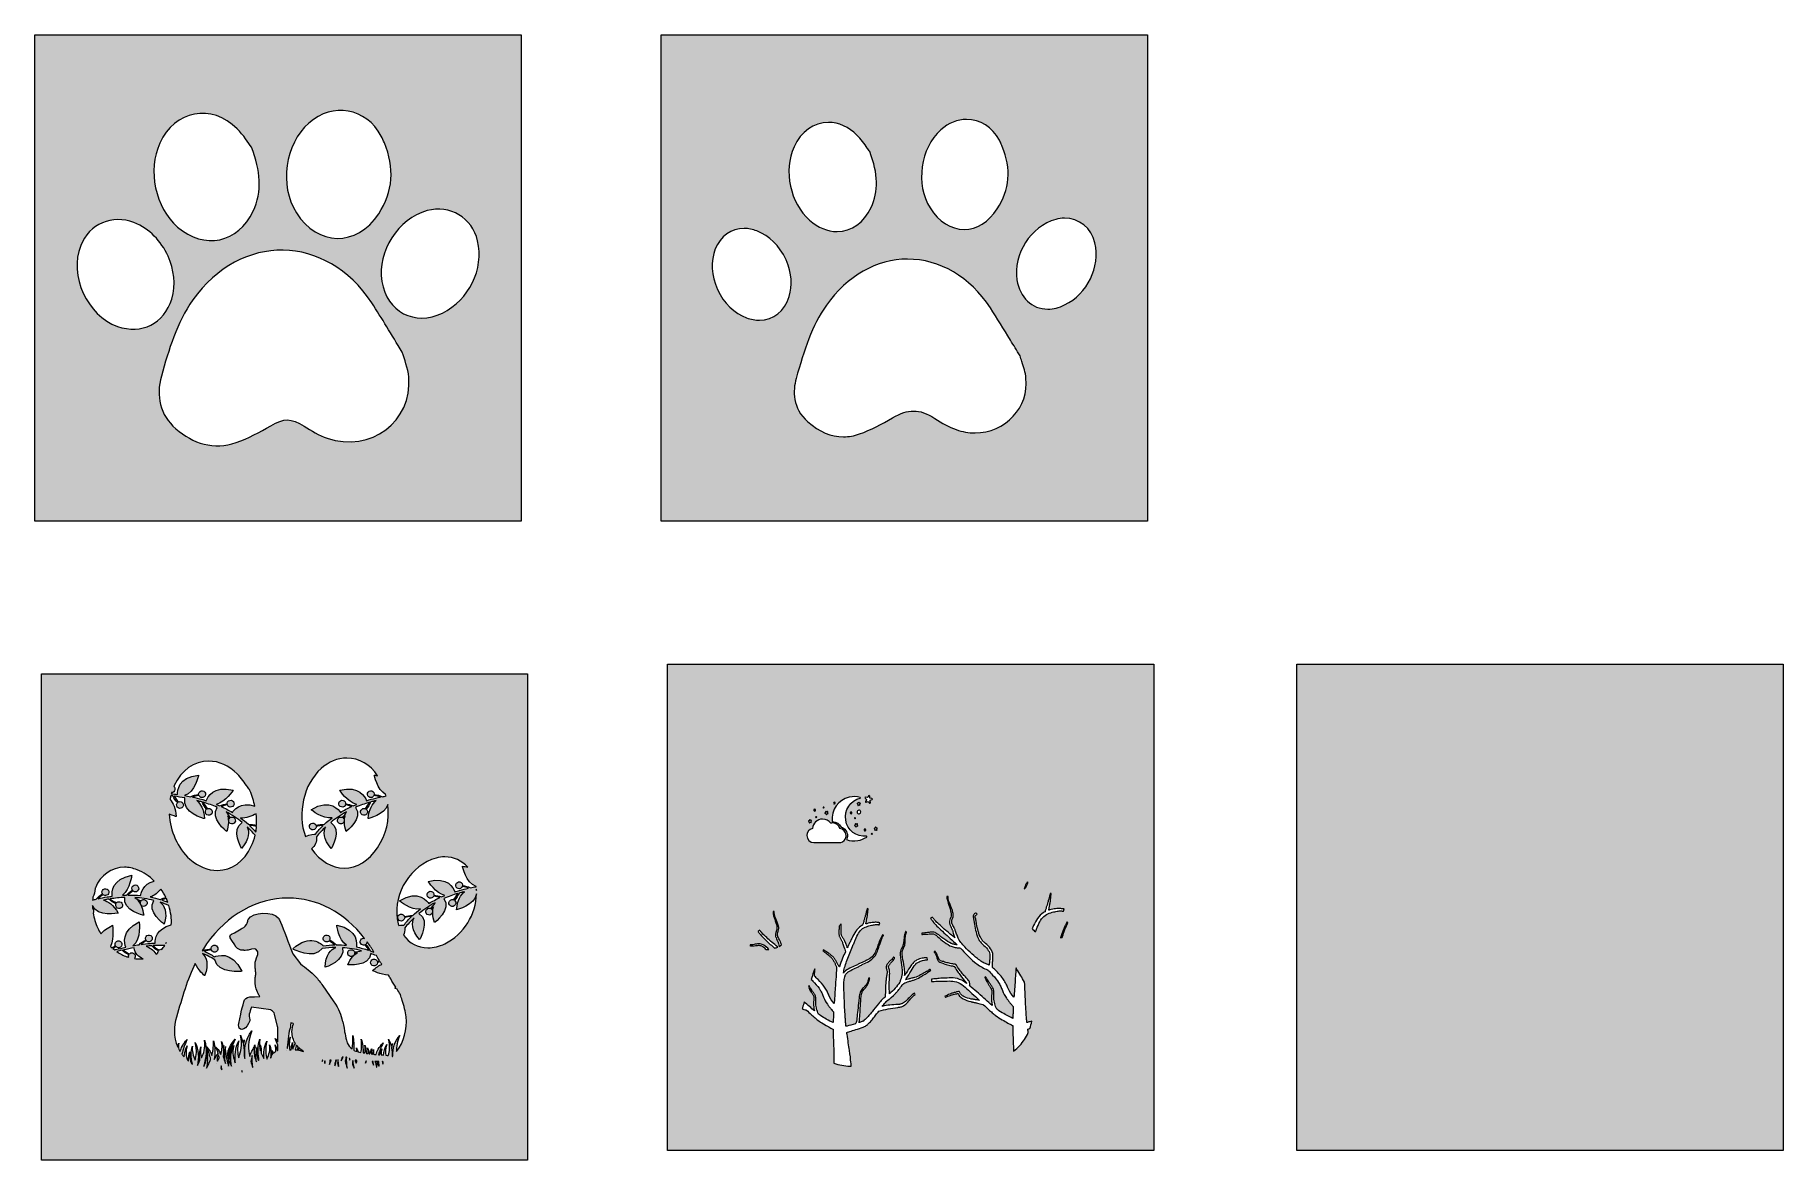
# Model space of a CAD drawing. Extents: x 259 to 1424, y -885 to -136.
import ezdxf

# ---------------------------------------------------------------- set-up
doc = ezdxf.new("R2010")
doc.units = 0
doc.header["$MEASUREMENT"] = 0
doc.layers.add('Layer 1', color=7, linetype='Continuous', lineweight=0)

# ---------------------------------------------------------------- blocks, each defined once
blk = doc.blocks.new('Block_0')
at = {"layer": 'Layer 1', "true_color": 0x222a39, "transparency": 33554687}
h = blk.add_hatch(color=179, dxfattribs=at)
h.dxf.hatch_style = 2
edge = h.paths.add_edge_path()
edge.add_spline(control_points=[(532, -741.2), (528.3, -743), (524.5, -743.9), (520.8, -743.9), (514, -743.9), (508.3, -740.8), (504.5, -735.4), (505.2, -734), (505.5, -732.4), (505.3, -730.6), (507.2, -728.3), (509.3, -726.1), (511.5, -724), (510.1, -727), (509.6, -732), (515.2, -738.4), (515.2, -738.4), (522.6, -725.9), (514.8, -721.1), (518.1, -718.3), (521.7, -715.9), (525.5, -713.9), (524.6, -715.3), (523.7, -716.5), (522.6, -717.7), (521.9, -717.4), (521.1, -717.4), (520.4, -717.8), (519.3, -718.5), (519, -719.9), (519.6, -720.9), (520.3, -722), (521.7, -722.4), (522.8, -721.7), (523.9, -721), (524.2, -719.6), (523.5, -718.5), (523.4, -718.4), (523.3, -718.2), (523.1, -718.1), (523.6, -717.6), (524.1, -717.1), (524.5, -716.6), (523.7, -719.1), (523.6, -722.5), (525.2, -727.1), (525.2, -727.1), (536.7, -718.4), (531.4, -711), (534.4, -709.7), (537.5, -708.6), (540.7, -707.6), (539.9, -709.2), (539, -710.6), (537.9, -711.9), (537.2, -711.6), (536.4, -711.7), (535.7, -712.1), (534.7, -712.9), (534.4, -714.3), (535.2, -715.3), (535.9, -716.4), (537.3, -716.6), (538.3, -715.9), (539.4, -715.1), (539.6, -713.7), (538.9, -712.7), (538.8, -712.5), (538.6, -712.4), (538.5, -712.3), (539.8, -710.9), (540.8, -709.1), (541.5, -707.4), (542.1, -707.2), (542.6, -707.1), (543.1, -707), (543.8, -706.8), (544.4, -706.6), (545.1, -706.5), (542.6, -708.5), (540.4, -712.1), (539.9, -718.5), (539.9, -718.5), (552.1, -715.5), (553.1, -707.9), (552.9, -721.5), (544.8, -734.9), (532, -741.2)], knot_values=[0, 0, 0, 0, 1, 1, 1, 2, 2, 2, 3, 3, 3, 4, 4, 4, 5, 5, 5, 6, 6, 6, 7, 7, 7, 8, 8, 8, 9, 9, 9, 10, 10, 10, 11, 11, 11, 12, 12, 12, 13, 13, 13, 14, 14, 14, 15, 15, 15, 16, 16, 16, 17, 17, 17, 18, 18, 18, 19, 19, 19, 20, 20, 20, 21, 21, 21, 22, 22, 22, 23, 23, 23, 24, 24, 24, 25, 25, 25, 26, 26, 26, 27, 27, 27, 28, 28, 28, 29, 29, 29, 29], degree=3, periodic=0)
edge = h.paths.add_edge_path()
edge.add_spline(control_points=[(499.9, -812.9), (499.8, -809.8), (500.2, -806.4), (502.1, -802.2), (498.5, -806.2), (497.3, -811.2), (497.3, -816), (497.2, -816.1), (497.1, -816.2), (497.1, -816.3), (497, -816.3), (497, -816.3), (497, -816.3), (497.1, -814.4), (496.9, -812.5), (496.5, -810.6), (496.7, -809.7), (496.8, -808.7), (497.1, -807.7), (496.8, -808.3), (496.5, -808.9), (496.3, -809.5), (495.9, -807.9), (495.3, -806.4), (494.5, -804.8), (495.7, -809.7), (495.2, -812.8), (494.3, -815.7), (493.8, -815.7), (493.2, -815.6), (492.7, -815.5), (492.4, -813.6), (492.5, -811.3), (493.3, -808.2), (492.1, -810.5), (491.5, -813), (491.1, -815.4), (490.6, -815.3), (490.1, -815.3), (489.5, -815.2), (489.5, -814), (489.7, -812.7), (490.1, -811.1), (489.3, -812.4), (488.9, -813.8), (488.6, -815.1), (488.3, -815.1), (488.1, -815.1), (487.9, -815.1), (488.5, -812.7), (489.5, -810.2), (490.9, -807.3), (488.1, -810.2), (486.7, -812.7), (486.3, -815), (485.9, -814.9), (485.5, -814.9), (485.1, -814.9), (485.1, -814.9), (485.1, -814.9), (485.1, -814.9), (484.9, -814.8), (484.7, -814.8), (484.5, -814.8), (484.4, -813.8), (484.4, -812.8), (484.5, -811.7), (484.2, -812.6), (484.1, -813.6), (484.1, -814.7), (483.7, -814.6), (483.3, -814.6), (482.9, -814.6), (482.9, -813.5), (483.1, -812.4), (483.4, -811.1), (482.8, -812.2), (482.4, -813.4), (482.1, -814.5), (482, -814.5), (482, -814.5), (482, -814.5), (481.9, -814.5), (481.8, -814.5), (481.7, -814.5), (481.5, -813.2), (481.2, -811.9), (480.6, -810.6), (480.9, -812), (480.9, -813.3), (480.9, -814.3), (480.6, -814.3), (480.2, -814.2), (479.9, -814.2), (479.9, -814.1), (479.8, -814.1), (479.7, -814.1), (479.7, -812.3), (479.4, -810.5), (478.7, -808.8), (479, -810.8), (479, -812.5), (478.8, -813.9), (478.4, -813.9), (478, -813.8), (477.6, -813.8), (477.6, -810.8), (477.3, -807.7), (476.3, -804.8), (476.8, -808.6), (476.6, -811.2), (476.1, -813.6), (475.5, -813.5), (474.8, -813.4), (474.2, -813.2), (473.9, -812.3), (473.6, -811.4), (473.1, -810.5), (473.3, -811.4), (473.5, -812.3), (473.6, -813), (473, -812.8), (472.3, -812.6), (471.6, -812.2), (471.5, -812.1), (471.5, -812.1), (471.4, -812), (471.5, -809), (471.4, -805.7), (470.8, -802.2), (470.8, -806.1), (470.6, -809), (470.3, -811.3), (468.9, -810.2), (467.7, -808.9), (467, -807.2), (466.4, -805.6), (465.1, -799.7), (465, -797.9), (465, -797.9), (465, -797.9), (465, -797.9), (464.9, -797.8), (464.9, -797.6), (464.9, -797.4), (464.7, -796), (464.4, -794.5), (464, -793.2), (464, -793.2), (463.9, -793.2), (463.9, -793.2), (462.7, -787.7), (461.9, -785.4), (457.7, -779.2), (457.7, -779.2), (450.8, -769.3), (450.8, -769.3), (449.1, -766.8), (447.5, -764.8), (445.9, -763), (444.4, -761.4), (442.8, -760), (441, -758.5), (439.5, -757.3), (437.8, -756.1), (435.8, -754.6), (435.8, -754.6), (430.8, -747.9), (430.8, -747.9), (430.8, -747.9), (430.8, -747.8), (430.8, -747.8), (430.8, -747.8), (429.4, -744.5), (429.4, -744.5), (427.1, -738.5), (423.5, -728.8), (421.8, -725.2), (421.8, -725.2), (421.8, -725.2), (421.8, -725.2), (421.5, -724.7), (421.3, -724.3), (421.1, -724.1), (417.7, -719.6), (403.8, -719.5), (401.1, -725.1), (400.9, -725.4), (400.8, -725.7), (400.7, -726.1), (400.7, -726.1), (400.3, -727.4), (400.3, -727.4), (400, -728.7), (398.3, -730.2), (397.1, -730.9), (397.1, -730.9), (396.4, -731.3), (396.4, -731.3), (396.4, -731.3), (396.4, -731.3), (396.4, -731.3), (396.4, -731.3), (391.8, -733.8), (391.8, -733.8), (391.8, -733.8), (389.8, -734.9), (389.8, -734.9), (389, -735.4), (388.7, -736.3), (389, -737.2), (389, -737.2), (390.1, -738.9), (390.1, -738.9), (390.1, -738.9), (392.1, -742), (392.1, -742), (392.2, -742.2), (392.3, -742.4), (392.4, -742.6), (392.5, -742.7), (392.6, -742.8), (392.6, -743), (393.1, -743.7), (393.7, -744.2), (394.4, -744.6), (395.4, -745.3), (396.6, -745.6), (397.9, -745.5), (398, -745.5), (398.2, -745.6), (398.4, -745.6), (398.6, -745.6), (398.9, -745.6), (399.1, -745.6), (399.7, -745.6), (400.4, -745.5), (401, -745.4), (404.5, -744.6), (405.9, -743.9), (407.1, -745.8), (408.7, -747.4), (405.6, -750.7), (405.6, -755.1), (405.6, -756.2), (405.6, -757.2), (405.8, -758.2), (405.9, -759.2), (406, -760.1), (406.2, -760.9), (406.2, -760.9), (406.2, -760.9), (406.2, -760.9), (406, -761.8), (405.8, -762.7), (405.7, -763.6), (405.4, -766.2), (405.6, -768.8), (406.4, -771.3), (406.8, -772.7), (407.4, -774.1), (408.2, -775.4), (408.2, -775.4), (408.3, -775.6), (408.3, -775.6), (408.5, -775.8), (408.6, -776), (408.8, -776.3), (408.8, -776.3), (405.2, -776.5), (405.2, -776.5), (405.2, -776.5), (405.1, -776.5), (405.1, -776.5), (404.1, -776.4), (403.1, -776.5), (402, -776.6), (400.1, -776.7), (398.5, -778.1), (398.1, -779.9), (397.5, -782.4), (396.5, -785.6), (396.3, -786.5), (396.3, -786.5), (396.1, -788.1), (396.1, -788.1), (396.1, -788.1), (394.7, -794.3), (394.7, -794.3), (394.6, -795.1), (394.6, -795.8), (394.7, -796.3), (395.2, -800.4), (400.6, -797.8), (402, -792.5), (402.3, -791.4), (401.2, -790.2), (401.7, -788.1), (402.1, -786.6), (402.7, -785), (403.2, -783.4), (403.2, -783.4), (416, -785.1), (416, -785.1), (416.8, -785.8), (417.6, -786.5), (418.4, -787.2), (418.4, -787.2), (418.6, -788.2), (418.6, -788.2), (418.6, -788.2), (420.6, -796.3), (420.6, -796.3), (420.8, -797.5), (420.8, -802.3), (420.8, -806.6), (420.3, -805.8), (419.6, -805), (418.9, -804.2), (419.6, -805.8), (420.3, -807.4), (420.8, -808.8), (420.8, -810.1), (420.8, -811.2), (420.7, -812.1), (420.6, -812.2), (420.5, -812.3), (420.3, -812.4), (420, -811.1), (419.6, -809.8), (418.9, -808.5), (419.3, -810.2), (419.5, -811.7), (419.5, -813), (418.9, -813.3), (418.2, -813.8), (417.6, -814.3), (417.4, -813.6), (417.3, -813), (417, -812.3), (417.1, -813.2), (417.2, -814), (417.2, -814.7), (416.6, -815.4), (416.2, -816.3), (416.3, -817), (416.2, -817.1), (416.1, -817.1), (415.9, -817.2), (416.3, -814), (416.3, -811), (415.3, -808.6), (415.9, -812), (414.9, -814.9), (413.5, -818), (412.7, -814.9), (412.2, -811.8), (413.4, -806.1), (411.6, -809.8), (411.2, -813.8), (411.5, -817.6), (410.8, -816.5), (410.2, -815.3), (409.7, -814.1), (409.7, -812.3), (409.5, -810.4), (409.1, -808.6), (409.2, -810.1), (409.2, -811.4), (409.2, -812.5), (408.6, -810.5), (408.3, -808), (408.8, -804.7), (407.2, -809), (407.3, -813.5), (408.2, -817.7), (408.1, -818.1), (407.9, -818.5), (407.8, -818.9), (407, -816.8), (406.5, -814.6), (406.7, -810.4), (406, -813.7), (406.1, -817), (406.5, -819.9), (405.5, -817.4), (404.8, -815.1), (405.1, -811.6), (405.3, -811), (405.5, -810.5), (405.8, -809.9), (405.6, -810.1), (405.4, -810.3), (405.2, -810.6), (405.3, -809.9), (405.4, -809.2), (405.5, -808.5), (405.1, -809.5), (404.7, -810.5), (404.4, -811.5), (403, -813.3), (402.3, -814.9), (402.1, -816.4), (401, -811.6), (400.5, -806.4), (403.4, -799.3), (399, -804.6), (398.3, -811.5), (398.8, -817.7), (398.6, -817.2), (398.5, -816.6), (398.3, -816), (398.4, -813.5), (398.3, -811), (397.9, -808.4), (398, -807.4), (398.2, -806.4), (398.4, -805.2), (398.1, -805.9), (397.9, -806.6), (397.6, -807.2), (397.2, -805.5), (396.6, -803.8), (395.8, -802.1), (397.4, -809.2), (396.1, -812.8), (394.7, -817.1), (393.9, -814.1), (393.4, -811), (394.7, -805.8), (392.3, -810.7), (392, -815.9), (392.4, -820.6), (391.2, -817.3), (390.2, -814.5), (391.4, -809), (389.2, -813.5), (389.1, -818.4), (389.8, -822.7), (389.2, -821.5), (388.6, -820.2), (388.2, -818.9), (388, -820.3), (388, -821.5), (388, -822.7), (386.8, -818.2), (385.4, -814.3), (385.8, -809.6), (385.1, -812.6), (385.3, -816.9), (385.8, -820.9), (385.3, -819.3), (384.7, -817.9), (384.4, -816.2), (384.6, -814.3), (384.6, -812.4), (384.4, -810.6), (384.5, -810.1), (384.6, -809.5), (384.7, -809), (384.6, -809.3), (384.4, -809.6), (384.3, -809.8), (384.1, -808.6), (383.8, -807.4), (383.3, -806.2), (383.9, -810), (383.5, -812.6), (382.7, -814.9), (382.5, -814.6), (382.4, -814.2), (382.2, -813.8), (382.5, -813.5), (382.9, -813.2), (383.2, -812.9), (382.8, -813.1), (382.4, -813.3), (382.1, -813.6), (381.5, -812.4), (380.6, -811.1), (379.3, -809.8), (380, -811.4), (380.6, -812.9), (381.1, -814.4), (380, -815.4), (379.1, -816.8), (378.4, -818.3), (379, -814.6), (379, -810.4), (378, -805.8), (377.9, -810.4), (377.5, -813.4), (376.8, -815.7), (376.4, -813.9), (375.3, -812), (373.2, -809.8), (374.7, -812.9), (375.5, -815.7), (376, -818.2), (375.2, -820.1), (374.3, -821.8), (373.3, -824), (374, -820.6), (374.3, -816.6), (373.4, -812.5), (373.7, -818), (372.7, -820.1), (371.6, -823), (371.6, -822.8), (371.5, -822.6), (371.4, -822.4), (373, -817.3), (374, -811.1), (371.8, -805.5), (372.7, -811.1), (371.4, -814.1), (369.8, -817.2), (369.3, -815.3), (369, -813), (369.4, -809.8), (368.6, -812.8), (368.5, -816), (368.8, -819), (368.3, -820), (367.8, -821.1), (367.3, -822.3), (367.3, -822.3), (367.3, -822.2), (367.3, -822.2), (368.1, -817.4), (368.2, -811.8), (365.7, -806.9), (367, -812.5), (366.5, -815.6), (365.6, -818.7), (364.3, -815.7), (363.3, -812.7), (363.9, -809.4), (362.5, -812.6), (362.9, -817.1), (363.8, -821.4), (363.6, -821.2), (363.4, -821.1), (363.2, -820.9), (362.3, -818.9), (361.6, -816.7), (362.2, -813.1), (361.4, -815.1), (361.2, -817.2), (361.3, -819.3), (361.2, -819.2), (361.1, -819.2), (361, -819.1), (360.8, -818.9), (360.6, -818.7), (360.4, -818.5), (359.6, -816.1), (359.3, -813.4), (360.3, -809.3), (359.1, -811.6), (358.5, -814), (358.3, -816.5), (357.8, -815.9), (357.3, -815.3), (356.9, -814.7), (357.6, -811.8), (358.6, -808.6), (360.3, -804.9), (357.6, -808), (356.2, -810.6), (355.7, -813), (355.4, -812.5), (355.1, -812), (354.8, -811.4), (354.6, -810.2), (354.5, -808.9), (354.8, -807.5), (354.5, -808.3), (354.2, -809.1), (354.1, -810), (350.9, -803.1), (351.6, -795.8), (353.2, -790.2), (357, -776.8), (360.5, -765), (365.7, -754.3), (367.6, -758.8), (372, -762.5), (372, -762.5), (375.1, -754.6), (373, -750.1), (370.6, -747.7), (373.4, -748.8), (376.1, -750.2), (378.7, -751.8), (380.9, -761.5), (396.7, -759.5), (396.7, -759.5), (390, -745.2), (379.9, -749.3), (378.6, -749.9), (376.4, -748.5), (374.1, -747.3), (371.8, -746.2), (373.3, -745.8), (374.8, -745.4), (376.4, -745.3), (376.7, -746), (377.3, -746.6), (378.2, -746.7), (379.4, -747), (380.6, -746.1), (380.8, -744.9), (381, -743.6), (380.2, -742.5), (379, -742.2), (377.7, -742), (376.5, -742.8), (376.3, -744.1), (376.3, -744.3), (376.3, -744.5), (376.3, -744.7), (374.5, -744.7), (372.6, -745.1), (370.9, -745.8), (370.7, -745.8), (370.6, -745.7), (370.4, -745.7), (371.4, -744.2), (372.3, -742.7), (373.3, -741.3), (387.1, -721.8), (406.9, -710.7), (427.5, -710.7), (446.9, -710.7), (465.2, -720.4), (478.6, -737.6), (477.7, -737.4), (476.7, -737.7), (476.1, -738.5), (475.3, -739.6), (475.6, -741), (476.6, -741.7), (477.3, -742.2), (478.2, -742.2), (478.9, -741.9), (479.8, -743), (480.6, -744.2), (481.3, -745.5), (478.6, -744.6), (475.9, -743.9), (473.1, -743.3), (473.3, -742.1), (474.9, -731.6), (460, -728.7), (460, -728.7), (461.2, -738.6), (466.6, -742.2), (464.4, -742), (462.1, -741.9), (459.8, -741.9), (458.5, -740.6), (456.9, -739.4), (455.2, -738.7), (455.3, -738.5), (455.4, -738.3), (455.4, -738.1), (455.7, -736.9), (454.9, -735.7), (453.7, -735.4), (452.5, -735.2), (451.2, -735.9), (451, -737.2), (450.7, -738.4), (451.5, -739.6), (452.7, -739.9), (453.5, -740.1), (454.3, -739.8), (454.9, -739.2), (456.3, -740), (457.6, -740.9), (458.8, -741.9), (456.2, -741.9), (453.6, -742.2), (451.1, -742.6), (450.1, -741.6), (442.3, -733.9), (430.7, -744.6), (430.7, -744.6), (444.6, -752.5), (450.3, -744.3), (453.3, -743.9), (456.3, -743.7), (459.3, -743.7), (456.2, -745), (452.5, -748.3), (452.3, -756.8), (452.3, -756.8), (466.2, -752.6), (463.8, -743.8), (468.1, -744.1), (472.3, -744.7), (476.5, -745.8), (474.9, -746.2), (473.4, -746.5), (471.8, -746.6), (471.5, -745.9), (470.9, -745.3), (470.1, -745.2), (468.8, -744.9), (467.6, -745.7), (467.4, -747), (467.1, -748.2), (467.9, -749.4), (469.2, -749.7), (470.4, -749.9), (471.6, -749.1), (471.9, -747.9), (471.9, -747.7), (471.9, -747.5), (471.9, -747.3), (472.6, -747.3), (473.2, -747.2), (473.9, -747.1), (471.6, -748.4), (469.2, -750.8), (467.3, -755.2), (467.3, -755.2), (481.6, -756.8), (482.8, -747.7), (484, -748.1), (485.2, -748.6), (486.4, -749), (487.1, -750.2), (487.8, -751.3), (488.5, -752.5), (488, -752.6), (487.5, -752.7), (486.9, -752.8), (486.6, -752.1), (486, -751.6), (485.2, -751.4), (483.9, -751.3), (482.8, -752.2), (482.6, -753.4), (482.4, -754.7), (483.3, -755.8), (484.6, -756), (485.8, -756.1), (487, -755.3), (487.1, -754), (487.2, -753.8), (487.1, -753.6), (487.1, -753.4), (487.7, -753.4), (488.3, -753.3), (488.9, -753.2), (489.3, -753.7), (489.6, -754.2), (490, -754.8), (488.1, -755.6), (486.1, -757), (483.9, -759), (483.9, -759), (489.2, -761.9), (494.4, -762.1), (495, -762.9), (495.5, -763.8), (496, -764.6), (497.1, -766.5), (498.2, -768.3), (499.4, -770.2), (499.1, -770.4), (498.9, -770.6), (498.7, -770.8), (498.7, -770.8), (499.3, -771.1), (500.2, -771.5), (500.9, -772.7), (501.7, -773.9), (502.4, -775.1), (502.8, -776.4), (503.2, -777.6), (503.6, -779), (504.8, -782.6), (505.9, -786.3), (506.3, -789.9), (507, -798.4), (504.8, -806.5), (499.9, -812.9)], knot_values=[0, 0, 0, 0, 1, 1, 1, 2, 2, 2, 3, 3, 3, 4, 4, 4, 5, 5, 5, 6, 6, 6, 7, 7, 7, 8, 8, 8, 9, 9, 9, 10, 10, 10, 11, 11, 11, 12, 12, 12, 13, 13, 13, 14, 14, 14, 15, 15, 15, 16, 16, 16, 17, 17, 17, 18, 18, 18, 19, 19, 19, 20, 20, 20, 21, 21, 21, 22, 22, 22, 23, 23, 23, 24, 24, 24, 25, 25, 25, 26, 26, 26, 27, 27, 27, 28, 28, 28, 29, 29, 29, 30, 30, 30, 31, 31, 31, 32, 32, 32, 33, 33, 33, 34, 34, 34, 35, 35, 35, 36, 36, 36, 37, 37, 37, 38, 38, 38, 39, 39, 39, 40, 40, 40, 41, 41, 41, 42, 42, 42, 43, 43, 43, 44, 44, 44, 45, 45, 45, 46, 46, 46, 47, 47, 47, 48, 48, 48, 49, 49, 49, 50, 50, 50, 51, 51, 51, 52, 52, 52, 53, 53, 53, 54, 54, 54, 55, 55, 55, 56, 56, 56, 57, 57, 57, 58, 58, 58, 59, 59, 59, 60, 60, 60, 61, 61, 61, 62, 62, 62, 63, 63, 63, 64, 64, 64, 65, 65, 65, 66, 66, 66, 67, 67, 67, 68, 68, 68, 69, 69, 69, 70, 70, 70, 71, 71, 71, 72, 72, 72, 73, 73, 73, 74, 74, 74, 75, 75, 75, 76, 76, 76, 77, 77, 77, 78, 78, 78, 79, 79, 79, 80, 80, 80, 81, 81, 81, 82, 82, 82, 83, 83, 83, 84, 84, 84, 85, 85, 85, 86, 86, 86, 87, 87, 87, 88, 88, 88, 89, 89, 89, 90, 90, 90, 91, 91, 91, 92, 92, 92, 93, 93, 93, 94, 94, 94, 95, 95, 95, 96, 96, 96, 97, 97, 97, 98, 98, 98, 99, 99, 99, 100, 100, 100, 101, 101, 101, 102, 102, 102, 103, 103, 103, 104, 104, 104, 105, 105, 105, 106, 106, 106, 107, 107, 107, 108, 108, 108, 109, 109, 109, 110, 110, 110, 111, 111, 111, 112, 112, 112, 113, 113, 113, 114, 114, 114, 115, 115, 115, 116, 116, 116, 117, 117, 117, 118, 118, 118, 119, 119, 119, 120, 120, 120, 121, 121, 121, 122, 122, 122, 123, 123, 123, 124, 124, 124, 125, 125, 125, 126, 126, 126, 127, 127, 127, 128, 128, 128, 129, 129, 129, 130, 130, 130, 131, 131, 131, 132, 132, 132, 133, 133, 133, 134, 134, 134, 135, 135, 135, 136, 136, 136, 137, 137, 137, 138, 138, 138, 139, 139, 139, 140, 140, 140, 141, 141, 141, 142, 142, 142, 143, 143, 143, 144, 144, 144, 145, 145, 145, 146, 146, 146, 147, 147, 147, 148, 148, 148, 149, 149, 149, 150, 150, 150, 151, 151, 151, 152, 152, 152, 153, 153, 153, 154, 154, 154, 155, 155, 155, 156, 156, 156, 157, 157, 157, 158, 158, 158, 159, 159, 159, 160, 160, 160, 161, 161, 161, 162, 162, 162, 163, 163, 163, 164, 164, 164, 165, 165, 165, 166, 166, 166, 167, 167, 167, 168, 168, 168, 169, 169, 169, 170, 170, 170, 171, 171, 171, 172, 172, 172, 173, 173, 173, 174, 174, 174, 175, 175, 175, 176, 176, 176, 177, 177, 177, 178, 178, 178, 179, 179, 179, 180, 180, 180, 181, 181, 181, 182, 182, 182, 183, 183, 183, 184, 184, 184, 185, 185, 185, 186, 186, 186, 187, 187, 187, 188, 188, 188, 189, 189, 189, 190, 190, 190, 191, 191, 191, 192, 192, 192, 193, 193, 193, 194, 194, 194, 195, 195, 195, 196, 196, 196, 197, 197, 197, 198, 198, 198, 199, 199, 199, 200, 200, 200, 201, 201, 201, 202, 202, 202, 203, 203, 203, 204, 204, 204, 205, 205, 205, 206, 206, 206, 207, 207, 207, 208, 208, 208, 209, 209, 209, 210, 210, 210, 211, 211, 211, 212, 212, 212, 213, 213, 213, 214, 214, 214, 215, 215, 215, 216, 216, 216, 217, 217, 217, 218, 218, 218, 219, 219, 219, 220, 220, 220, 221, 221, 221, 222, 222, 222, 223, 223, 223, 224, 224, 224, 225, 225, 225, 226, 226, 226, 227, 227, 227, 228, 228, 228, 229, 229, 229, 230, 230, 230, 231, 231, 231, 232, 232, 232, 233, 233, 233, 234, 234, 234, 235, 235, 235, 236, 236, 236, 237, 237, 237, 238, 238, 238, 239, 239, 239, 240, 240, 240, 241, 241, 241, 242, 242, 242, 243, 243, 243, 244, 244, 244, 245, 245, 245, 246, 246, 246, 247, 247, 247, 248, 248, 248, 249, 249, 249, 250, 250, 250, 251, 251, 251, 252, 252, 252, 253, 253, 253, 254, 254, 254, 255, 255, 255, 256, 256, 256, 257, 257, 257, 258, 258, 258, 259, 259, 259, 260, 260, 260, 261, 261, 261, 262, 262, 262, 263, 263, 263, 263], degree=3, periodic=0)
edge = h.paths.add_edge_path()
edge.add_spline(control_points=[(490.8, -821.2), (490.6, -820.7), (490.5, -820.2), (490.3, -819.7), (490.5, -819.7), (490.7, -819.7), (490.9, -819.8), (490.9, -820.2), (491, -820.7), (491, -821.1), (490.9, -821.1), (490.9, -821.2), (490.8, -821.2)], knot_values=[0, 0, 0, 0, 1, 1, 1, 2, 2, 2, 3, 3, 3, 4, 4, 4, 4], degree=3, periodic=0)
edge = h.paths.add_edge_path()
edge.add_spline(control_points=[(488, -822.8), (487.6, -821.9), (487.2, -821.1), (486.9, -820.2), (486.7, -821.3), (486.7, -822.4), (486.7, -823.4), (486.7, -823.4), (486.7, -823.4), (486.6, -823.4), (486.2, -822.1), (485.8, -820.9), (485.5, -819.7), (485.9, -819.7), (486.3, -819.7), (486.7, -819.7), (486.7, -819.9), (486.8, -820), (486.9, -820.2), (486.9, -820.1), (486.9, -819.9), (486.9, -819.7), (487.3, -819.7), (487.7, -819.7), (488.1, -819.7), (488.1, -820.7), (488.2, -821.7), (488.3, -822.6), (488.2, -822.7), (488.1, -822.7), (488, -822.8)], knot_values=[0, 0, 0, 0, 1, 1, 1, 2, 2, 2, 3, 3, 3, 4, 4, 4, 5, 5, 5, 6, 6, 6, 7, 7, 7, 8, 8, 8, 9, 9, 9, 10, 10, 10, 10], degree=3, periodic=0)
edge = h.paths.add_edge_path()
edge.add_spline(control_points=[(483.7, -819.8), (483.7, -819.7), (483.7, -819.7), (483.7, -819.6), (483.9, -819.6), (484, -819.6), (484.2, -819.6), (484.3, -820.4), (484.4, -821.3), (484.5, -822.1), (484.2, -821.3), (483.9, -820.6), (483.7, -819.8)], knot_values=[0, 0, 0, 0, 1, 1, 1, 2, 2, 2, 3, 3, 3, 4, 4, 4, 4], degree=3, periodic=0)
edge = h.paths.add_edge_path()
edge.add_spline(control_points=[(479.2, -820.8), (479.2, -820.8), (479.2, -820.8), (479.2, -820.8), (479.3, -820.3), (479.3, -819.9), (479.4, -819.4), (479.5, -819.4), (479.7, -819.4), (479.8, -819.5), (479.6, -819.9), (479.4, -820.4), (479.2, -820.8)], knot_values=[0, 0, 0, 0, 1, 1, 1, 2, 2, 2, 3, 3, 3, 4, 4, 4, 4], degree=3, periodic=0)
edge = h.paths.add_edge_path()
edge.add_spline(control_points=[(473, -820.8), (472.7, -820.1), (472.4, -819.4), (472.2, -818.7), (472.6, -818.8), (473.1, -818.9), (473.5, -818.9), (473.4, -819.6), (473.2, -820.2), (473, -820.8)], knot_values=[0, 0, 0, 0, 1, 1, 1, 2, 2, 2, 3, 3, 3, 3], degree=3, periodic=0)
edge = h.paths.add_edge_path()
edge.add_spline(control_points=[(470.4, -821.4), (470.5, -820.6), (470.7, -819.8), (470.8, -818.9), (470.9, -820.7), (471.3, -822.4), (471.7, -824.1), (471.2, -823.2), (470.7, -822.4), (470.4, -821.4)], knot_values=[0, 0, 0, 0, 1, 1, 1, 2, 2, 2, 3, 3, 3, 3], degree=3, periodic=0)
edge = h.paths.add_edge_path()
edge.add_spline(control_points=[(468.6, -818.7), (468.5, -818.3), (468.4, -817.9), (468.3, -817.6), (468.5, -817.6), (468.7, -817.7), (468.9, -817.8), (468.8, -818.1), (468.7, -818.4), (468.6, -818.7)], knot_values=[0, 0, 0, 0, 1, 1, 1, 2, 2, 2, 3, 3, 3, 3], degree=3, periodic=0)
edge = h.paths.add_edge_path()
edge.add_spline(control_points=[(467, -824), (466.5, -822.4), (465.9, -821), (465.7, -819.3), (465.9, -818.5), (466.1, -817.5), (466.2, -816.6), (466.4, -816.7), (466.5, -816.7), (466.7, -816.8), (466.5, -819.2), (466.6, -821.5), (467, -823.6), (467, -823.7), (467, -823.8), (467.1, -823.9), (467.1, -823.9), (467, -824), (467, -824)], knot_values=[0, 0, 0, 0, 1, 1, 1, 2, 2, 2, 3, 3, 3, 4, 4, 4, 5, 5, 5, 6, 6, 6, 6], degree=3, periodic=0)
edge = h.paths.add_edge_path()
edge.add_spline(control_points=[(463, -819.1), (463.1, -818.6), (463.3, -818), (463.4, -817.3), (463.8, -817), (464.1, -816.6), (464.4, -816.2), (464, -817.3), (463.5, -818.2), (463, -819.1)], knot_values=[0, 0, 0, 0, 1, 1, 1, 2, 2, 2, 3, 3, 3, 3], degree=3, periodic=0)
edge = h.paths.add_edge_path()
edge.add_spline(control_points=[(461.1, -822.9), (460.8, -822.2), (460.6, -821.4), (460.6, -820.6), (460.6, -819.9), (460.7, -819.3), (460.7, -818.6), (460.8, -818.6), (460.8, -818.6), (460.9, -818.6), (461, -819.8), (461.2, -820.9), (461.4, -822.1), (461.3, -822.4), (461.2, -822.6), (461.1, -822.9)], knot_values=[0, 0, 0, 0, 1, 1, 1, 2, 2, 2, 3, 3, 3, 4, 4, 4, 5, 5, 5, 5], degree=3, periodic=0)
edge = h.paths.add_edge_path()
edge.add_spline(control_points=[(458.8, -822.5), (458.8, -822.3), (458.7, -822.1), (458.7, -821.8), (458.9, -820.8), (459.1, -819.8), (459.3, -818.7), (459.3, -818.7), (459.8, -818.7), (459.8, -818.7), (459.6, -820), (459.2, -821.2), (458.8, -822.5)], knot_values=[0, 0, 0, 0, 1, 1, 1, 2, 2, 2, 3, 3, 3, 4, 4, 4, 4], degree=3, periodic=0)
edge = h.paths.add_edge_path()
edge.add_spline(control_points=[(455.2, -821.7), (455.2, -821.7), (455.2, -821.7), (455.2, -821.7), (455.3, -820.7), (455.4, -819.7), (455.5, -818.7), (455.5, -818.7), (455.5, -818.7), (455.5, -818.7), (455.5, -818.7), (456.3, -818.7), (456.3, -818.7), (455.9, -819.6), (455.6, -820.6), (455.2, -821.7)], knot_values=[0, 0, 0, 0, 1, 1, 1, 2, 2, 2, 3, 3, 3, 4, 4, 4, 5, 5, 5, 5], degree=3, periodic=0)
edge = h.paths.add_edge_path()
edge.add_spline(control_points=[(452.2, -820.8), (452.1, -820.7), (451.9, -820.6), (451.8, -820.5), (451.9, -820.1), (452, -819.7), (452.1, -819.2), (452.2, -819.7), (452.2, -820.2), (452.3, -820.6), (452.3, -820.7), (452.3, -820.7), (452.2, -820.8)], knot_values=[0, 0, 0, 0, 1, 1, 1, 2, 2, 2, 3, 3, 3, 4, 4, 4, 4], degree=3, periodic=0)
edge = h.paths.add_edge_path()
edge.add_spline(control_points=[(450.4, -819.7), (450.3, -819.7), (450.3, -819.7), (450.3, -819.7), (450.4, -819.4), (450.4, -819), (450.5, -818.7), (450.5, -818.7), (450.8, -818.7), (450.8, -818.7), (450.7, -819), (450.5, -819.4), (450.4, -819.7)], knot_values=[0, 0, 0, 0, 1, 1, 1, 2, 2, 2, 3, 3, 3, 4, 4, 4, 4], degree=3, periodic=0)
edge = h.paths.add_edge_path()
edge.add_spline(control_points=[(437.8, -812.9), (437.5, -812.8), (437.2, -812.7), (436.9, -812.7), (437, -812.6), (437, -812.6), (437, -812.5), (436.9, -812.6), (436.9, -812.6), (436.9, -812.6), (436.1, -812.4), (435.3, -812.2), (434.5, -812.1), (434.5, -811.5), (434.6, -810.9), (434.7, -810.3), (435.6, -811.2), (436.7, -812.1), (437.8, -812.8), (437.8, -812.8), (437.8, -812.9), (437.8, -812.9)], knot_values=[0, 0, 0, 0, 1, 1, 1, 2, 2, 2, 3, 3, 3, 4, 4, 4, 5, 5, 5, 6, 6, 6, 7, 7, 7, 7], degree=3, periodic=0)
edge = h.paths.add_edge_path()
edge.add_spline(control_points=[(433.8, -812), (433.3, -811.9), (432.8, -811.9), (432.3, -811.9), (432.6, -810.9), (432.9, -809.8), (433.3, -808.7), (433.6, -809.2), (434, -809.6), (434.4, -810), (434.2, -810.7), (433.9, -811.3), (433.8, -812)], knot_values=[0, 0, 0, 0, 1, 1, 1, 2, 2, 2, 3, 3, 3, 4, 4, 4, 4], degree=3, periodic=0)
edge = h.paths.add_edge_path()
edge.add_spline(control_points=[(430.6, -806.9), (430, -808.4), (429.8, -810.1), (429.7, -811.9), (429.4, -811.9), (429, -812), (428.7, -812), (428.3, -809.2), (428.2, -806.4), (429.1, -803.5), (428, -805.5), (427.5, -808.2), (427.2, -811), (427.1, -810.8), (427, -810.6), (426.9, -810.4), (427.4, -806), (428.1, -799.1), (429.1, -797), (429.1, -797), (429.3, -795.4), (429.3, -795.4), (429.3, -795.4), (429.4, -793.8), (429.4, -793.8), (430, -794), (430.5, -794.2), (431, -794.4), (431.1, -794.4), (431.1, -794.5), (431.2, -794.5), (431.2, -794.5), (431.2, -794.5), (431.2, -794.5), (430.5, -796.1), (430.2, -797.9), (430.2, -799.8), (430.2, -802.7), (431, -805.4), (432.5, -807.7), (431.7, -809), (431.1, -810.3), (430.7, -811.5), (430.4, -810), (430.3, -808.5), (430.6, -806.9)], knot_values=[0, 0, 0, 0, 1, 1, 1, 2, 2, 2, 3, 3, 3, 4, 4, 4, 5, 5, 5, 6, 6, 6, 7, 7, 7, 8, 8, 8, 9, 9, 9, 10, 10, 10, 11, 11, 11, 12, 12, 12, 13, 13, 13, 14, 14, 14, 15, 15, 15, 15], degree=3, periodic=0)
edge = h.paths.add_edge_path()
edge.add_spline(control_points=[(426.8, -812.4), (426.8, -812.3), (426.8, -812.2), (426.8, -812.2), (426.8, -812.2), (426.8, -812.3), (426.8, -812.4), (426.8, -812.4), (426.8, -812.4), (426.8, -812.4)], knot_values=[0, 0, 0, 0, 1, 1, 1, 2, 2, 2, 3, 3, 3, 3], degree=3, periodic=0)
edge = h.paths.add_edge_path()
edge.add_spline(control_points=[(403.8, -823.7), (403.5, -822.3), (403.2, -820.9), (402.8, -819.5), (403, -818.3), (403.3, -817.1), (403.7, -815.7), (403.4, -818.4), (403.7, -821.1), (404.1, -823.5), (404, -823.6), (403.9, -823.7), (403.8, -823.7)], knot_values=[0, 0, 0, 0, 1, 1, 1, 2, 2, 2, 3, 3, 3, 4, 4, 4, 4], degree=3, periodic=0)
edge = h.paths.add_edge_path()
edge.add_spline(control_points=[(396.8, -826.7), (396.8, -826.5), (396.8, -826.3), (396.8, -826.2), (396.8, -826), (396.8, -825.8), (396.9, -825.6), (396.9, -825.9), (397, -826.3), (397.1, -826.6), (397, -826.6), (396.9, -826.6), (396.8, -826.7)], knot_values=[0, 0, 0, 0, 1, 1, 1, 2, 2, 2, 3, 3, 3, 4, 4, 4, 4], degree=3, periodic=0)
edge = h.paths.add_edge_path()
edge.add_spline(control_points=[(382.7, -823.8), (382.8, -823.4), (383, -823), (383.1, -822.5), (383.2, -823.4), (383.4, -824.3), (383.5, -825.1), (383.2, -824.7), (383, -824.2), (382.7, -823.8)], knot_values=[0, 0, 0, 0, 1, 1, 1, 2, 2, 2, 3, 3, 3, 3], degree=3, periodic=0)
edge = h.paths.add_edge_path()
edge.add_spline(control_points=[(380.5, -819.5), (380.3, -818.8), (380.2, -818), (380.3, -817.3), (380.6, -816.5), (380.9, -815.8), (381.3, -815.1), (381.5, -815.7), (381.6, -816.3), (381.8, -816.9), (381.4, -817.8), (380.9, -818.6), (380.5, -819.5)], knot_values=[0, 0, 0, 0, 1, 1, 1, 2, 2, 2, 3, 3, 3, 4, 4, 4, 4], degree=3, periodic=0)
edge = h.paths.add_edge_path()
edge.add_spline(control_points=[(379.6, -821.3), (379.6, -821.3), (379.6, -821.3), (379.6, -821.3), (379.6, -821.3), (379.6, -821.3), (379.6, -821.3), (379.6, -821.3), (379.6, -821.3), (379.6, -821.3)], knot_values=[0, 0, 0, 0, 1, 1, 1, 2, 2, 2, 3, 3, 3, 3], degree=3, periodic=0)
edge = h.paths.add_edge_path()
edge.add_spline(control_points=[(325.2, -751.1), (325.5, -750.7), (325.7, -750.4), (325.8, -749.9), (326, -748.7), (325.2, -747.5), (324, -747.2), (323.2, -747.1), (322.4, -747.4), (321.9, -747.9), (320.5, -747.2), (319.1, -746.3), (317.9, -745.3), (320.3, -744.8), (322.7, -744.3), (325.1, -743.9), (325.5, -747.9), (328.1, -750), (331.1, -751.2), (330.3, -751.3), (329.5, -751.3), (328.7, -751.3), (327.6, -751.3), (326.4, -751.2), (325.2, -751.1)], knot_values=[0, 0, 0, 0, 1, 1, 1, 2, 2, 2, 3, 3, 3, 4, 4, 4, 5, 5, 5, 6, 6, 6, 7, 7, 7, 8, 8, 8, 8], degree=3, periodic=0)
edge = h.paths.add_edge_path()
edge.add_spline(control_points=[(318.6, -690.2), (321.4, -690.2), (324.2, -690.8), (327, -691.9), (331.3, -693.6), (335.1, -696.1), (338.4, -699.4), (330.5, -701.3), (329.5, -708.1), (329.3, -709), (326.5, -708.8), (323.7, -708.7), (320.9, -708.7), (321.9, -707.7), (323.1, -706.8), (324.3, -706), (324.9, -706.5), (325.7, -706.7), (326.5, -706.5), (327.7, -706.1), (328.3, -704.8), (328, -703.6), (327.6, -702.4), (326.3, -701.7), (325.1, -702.1), (323.9, -702.5), (323.2, -703.8), (323.6, -705), (323.7, -705.2), (323.7, -705.3), (323.9, -705.5), (322.4, -706.3), (321, -707.5), (319.9, -708.7), (319, -708.7), (318.1, -708.8), (317.3, -708.8), (322.4, -704.9), (323.4, -695.5), (323.4, -695.5), (310.2, -698.2), (310, -706.7), (310.4, -709.5), (309.3, -709.6), (308.2, -709.8), (307.1, -709.9), (305.1, -710.3), (303, -710.7), (301, -711.2), (302, -710.2), (303.2, -709.3), (304.4, -708.5), (305, -709), (305.8, -709.2), (306.6, -708.9), (307.8, -708.6), (308.5, -707.3), (308.1, -706.1), (307.7, -704.9), (306.4, -704.2), (305.2, -704.6), (304, -704.9), (303.3, -706.2), (303.7, -707.4), (303.8, -707.6), (303.9, -707.8), (304, -708), (302.4, -708.8), (300.9, -710.1), (299.7, -711.5), (298.9, -711.7), (298.1, -711.9), (297.3, -712.1), (297.4, -711.5), (297.5, -710.9), (297.6, -710.2), (298.5, -708.5), (298.9, -706.4), (299.1, -704.4), (299.1, -704.2), (299.2, -704), (299.2, -703.9), (302.6, -695.5), (310, -690.2), (318.6, -690.2)], knot_values=[0, 0, 0, 0, 1, 1, 1, 2, 2, 2, 3, 3, 3, 4, 4, 4, 5, 5, 5, 6, 6, 6, 7, 7, 7, 8, 8, 8, 9, 9, 9, 10, 10, 10, 11, 11, 11, 12, 12, 12, 13, 13, 13, 14, 14, 14, 15, 15, 15, 16, 16, 16, 17, 17, 17, 18, 18, 18, 19, 19, 19, 20, 20, 20, 21, 21, 21, 22, 22, 22, 23, 23, 23, 24, 24, 24, 25, 25, 25, 26, 26, 26, 27, 27, 27, 28, 28, 28, 28], degree=3, periodic=0)
edge = h.paths.add_edge_path()
edge.add_spline(control_points=[(374.8, -619.5), (381.5, -619.5), (388.2, -622.6), (393.7, -628), (396.4, -630.7), (398.7, -634), (400.6, -636.7), (401.2, -637.5), (401.7, -638.3), (402.2, -639), (403.6, -642.7), (404.7, -646.3), (405.4, -649.6), (395.7, -645.9), (391, -652.8), (390.5, -653.7), (388.1, -652.2), (385.5, -650.9), (383, -649.7), (384.4, -649.3), (385.8, -648.9), (387.2, -648.7), (387.5, -649.4), (388.2, -650), (389, -650.1), (390.2, -650.3), (391.4, -649.4), (391.6, -648.1), (391.7, -646.9), (390.9, -645.7), (389.6, -645.6), (388.4, -645.4), (387.2, -646.2), (387, -647.5), (387, -647.7), (387, -647.9), (387, -648.1), (385.4, -648.2), (383.6, -648.6), (382.1, -649.3), (381.3, -648.9), (380.5, -648.6), (379.7, -648.3), (386, -646.9), (390.9, -638.9), (390.9, -638.9), (377.8, -635.6), (374, -643.3), (373.1, -645.9), (372.1, -645.5), (371, -645.2), (370, -644.9), (368, -644.4), (366, -643.9), (363.9, -643.4), (365.3, -643), (366.7, -642.6), (368.2, -642.4), (368.5, -643.1), (369.1, -643.7), (370, -643.8), (371.2, -644), (372.4, -643.1), (372.5, -641.8), (372.7, -640.6), (371.9, -639.4), (370.6, -639.3), (369.4, -639.1), (368.2, -639.9), (368, -641.2), (368, -641.4), (368, -641.6), (368, -641.8), (366.2, -641.9), (364.3, -642.4), (362.6, -643.2), (361.3, -642.9), (359.9, -642.6), (358.6, -642.4), (365.6, -640.4), (368, -628.8), (368, -628.8), (354.3, -630.4), (353.8, -639.3), (353.9, -641.7), (352.5, -641.5), (351.2, -641.4), (349.8, -641.2), (349.9, -641), (350, -640.7), (350, -640.5), (351.1, -640.5), (352, -639.6), (352.2, -638.5), (352.3, -637.8), (352, -637), (351.5, -636.5), (351.6, -636.3), (351.7, -636.1), (351.8, -635.8), (356.4, -625.6), (365, -619.5), (374.8, -619.5)], knot_values=[0, 0, 0, 0, 1, 1, 1, 2, 2, 2, 3, 3, 3, 4, 4, 4, 5, 5, 5, 6, 6, 6, 7, 7, 7, 8, 8, 8, 9, 9, 9, 10, 10, 10, 11, 11, 11, 12, 12, 12, 13, 13, 13, 14, 14, 14, 15, 15, 15, 16, 16, 16, 17, 17, 17, 18, 18, 18, 19, 19, 19, 20, 20, 20, 21, 21, 21, 22, 22, 22, 23, 23, 23, 24, 24, 24, 25, 25, 25, 26, 26, 26, 27, 27, 27, 28, 28, 28, 29, 29, 29, 30, 30, 30, 31, 31, 31, 32, 32, 32, 33, 33, 33, 34, 34, 34, 34], degree=3, periodic=0)
edge = h.paths.add_edge_path()
edge.add_spline(control_points=[(406.6, -662.4), (404.9, -661.8), (403, -661.6), (401.2, -661.6), (399.5, -660.1), (397.8, -658.6), (395.9, -657.3), (399.6, -657.8), (403.5, -656.1), (406.3, -654.5), (406.6, -657.2), (406.7, -659.9), (406.6, -662.4)], knot_values=[0, 0, 0, 0, 1, 1, 1, 2, 2, 2, 3, 3, 3, 4, 4, 4, 4], degree=3, periodic=0)
edge = h.paths.add_edge_path()
edge.add_spline(control_points=[(406.1, -666.8), (404.8, -665.3), (403.4, -663.8), (401.9, -662.3), (403.5, -662.4), (405, -662.7), (406.6, -663.1), (406.5, -664.3), (406.3, -665.6), (406.1, -666.8)], knot_values=[0, 0, 0, 0, 1, 1, 1, 2, 2, 2, 3, 3, 3, 3], degree=3, periodic=0)
edge = h.paths.add_edge_path()
edge.add_spline(control_points=[(362.2, -684.8), (353.9, -677.5), (349.1, -666.2), (348.4, -654.8), (351, -655.9), (353, -656.4), (353, -656.4), (352.6, -650.9), (351, -647.3), (349, -645), (349.1, -644.2), (349.3, -643.4), (349.5, -642.6), (349.9, -642.6), (350.4, -642.7), (350.8, -642.7), (351.6, -644.3), (352.7, -645.9), (354, -647.1), (353.9, -647.2), (353.7, -647.4), (353.6, -647.5), (353, -648.6), (353.3, -650), (354.4, -650.7), (355.4, -651.3), (356.9, -651), (357.5, -649.9), (358.2, -648.9), (357.8, -647.4), (356.8, -646.8), (356.1, -646.4), (355.2, -646.4), (354.5, -646.7), (353.4, -645.5), (352.5, -644.2), (351.7, -642.8), (354.1, -643.2), (356.5, -643.6), (358.9, -644), (356.3, -654), (371.9, -657.8), (371.9, -657.8), (371.5, -651.4), (369.2, -647.8), (366.7, -645.8), (367.4, -645.9), (368, -646.1), (368.7, -646.3), (369.2, -646.4), (369.7, -646.5), (370.3, -646.7), (371, -648.4), (372, -650.2), (373.3, -651.6), (373.2, -651.7), (373, -651.8), (372.9, -652), (372.2, -653), (372.4, -654.4), (373.5, -655.2), (374.5, -655.9), (375.9, -655.7), (376.7, -654.6), (377.4, -653.6), (377.1, -652.2), (376.1, -651.4), (375.4, -651), (374.6, -650.9), (373.9, -651.2), (372.8, -649.9), (371.9, -648.5), (371.1, -646.9), (374.3, -647.9), (377.4, -649), (380.4, -650.3), (375.1, -657.7), (386.7, -666.4), (386.7, -666.4), (388.2, -661.8), (388.1, -658.4), (387.3, -655.9), (387.7, -656.4), (388.2, -656.9), (388.7, -657.4), (388.5, -657.5), (388.4, -657.7), (388.3, -657.8), (387.6, -658.9), (388, -660.3), (389, -661), (390.1, -661.7), (391.5, -661.3), (392.2, -660.2), (392.8, -659.2), (392.5, -657.8), (391.4, -657.1), (390.7, -656.7), (389.9, -656.7), (389.2, -657), (388.1, -655.8), (387.2, -654.6), (386.3, -653.2), (390.1, -655.3), (393.7, -657.6), (397, -660.4), (389.2, -665.2), (396.6, -677.7), (396.6, -677.7), (402.2, -671.3), (401.7, -666.4), (400.4, -663.3), (402.2, -665), (404, -666.9), (405.6, -668.9), (405.1, -671.4), (404.2, -673.8), (403.1, -676.2), (398.5, -686.3), (390, -692.3), (380.5, -692.3), (374.1, -692.3), (367.8, -689.7), (362.2, -684.8)], knot_values=[0, 0, 0, 0, 1, 1, 1, 2, 2, 2, 3, 3, 3, 4, 4, 4, 5, 5, 5, 6, 6, 6, 7, 7, 7, 8, 8, 8, 9, 9, 9, 10, 10, 10, 11, 11, 11, 12, 12, 12, 13, 13, 13, 14, 14, 14, 15, 15, 15, 16, 16, 16, 17, 17, 17, 18, 18, 18, 19, 19, 19, 20, 20, 20, 21, 21, 21, 22, 22, 22, 23, 23, 23, 24, 24, 24, 25, 25, 25, 26, 26, 26, 27, 27, 27, 28, 28, 28, 29, 29, 29, 30, 30, 30, 31, 31, 31, 32, 32, 32, 33, 33, 33, 34, 34, 34, 35, 35, 35, 36, 36, 36, 37, 37, 37, 38, 38, 38, 39, 39, 39, 40, 40, 40, 41, 41, 41, 41], degree=3, periodic=0)
edge = h.paths.add_edge_path()
edge.add_spline(control_points=[(346.6, -711.1), (346.9, -712), (347.2, -712.7), (347.4, -713.5), (346.1, -713), (344.8, -712.4), (343.4, -712), (344.4, -711.6), (345.5, -711.2), (346.5, -711), (346.5, -711), (346.6, -711.1), (346.6, -711.1)], knot_values=[0, 0, 0, 0, 1, 1, 1, 2, 2, 2, 3, 3, 3, 4, 4, 4, 4], degree=3, periodic=0)
edge = h.paths.add_edge_path()
edge.add_spline(control_points=[(346, -740.7), (346.2, -740.6), (346.4, -740.5), (346.6, -740.3), (346.5, -740.5), (346.4, -740.6), (346.3, -740.7), (346.2, -740.7), (346.1, -740.7), (346, -740.7)], knot_values=[0, 0, 0, 0, 1, 1, 1, 2, 2, 2, 3, 3, 3, 3], degree=3, periodic=0)
edge = h.paths.add_edge_path()
edge.add_spline(control_points=[(342.8, -704.7), (344, -706.4), (345.1, -708.3), (346.2, -710.3), (344.9, -710.6), (343.6, -711.1), (342.5, -711.7), (340.3, -711), (338.1, -710.4), (335.8, -710), (338.6, -709.1), (341, -706.9), (342.8, -704.7)], knot_values=[0, 0, 0, 0, 1, 1, 1, 2, 2, 2, 3, 3, 3, 4, 4, 4, 4], degree=3, periodic=0)
edge = h.paths.add_edge_path()
edge.add_spline(control_points=[(321.4, -750.2), (321, -750), (320.6, -749.9), (320.2, -749.8), (317.8, -749), (315.6, -747.8), (313.5, -746.4), (314.7, -746.1), (315.8, -745.8), (317, -745.5), (318.3, -746.7), (319.9, -747.8), (321.5, -748.5), (321.4, -748.7), (321.4, -748.8), (321.3, -749), (321.2, -749.4), (321.3, -749.8), (321.4, -750.2)], knot_values=[0, 0, 0, 0, 1, 1, 1, 2, 2, 2, 3, 3, 3, 4, 4, 4, 5, 5, 5, 6, 6, 6, 6], degree=3, periodic=0)
edge = h.paths.add_edge_path()
edge.add_spline(control_points=[(337.1, -737.1), (336.8, -735.9), (335.6, -735.1), (334.4, -735.4), (333.2, -735.7), (332.4, -736.9), (332.6, -738.1), (332.7, -738.3), (332.8, -738.5), (332.8, -738.7), (331.2, -739.4), (329.6, -740.5), (328.3, -741.8), (326.9, -742), (325.6, -742.3), (324.2, -742.5), (330.1, -738.2), (328.3, -726.5), (328.3, -726.5), (316, -732.7), (318.6, -741.2), (319.5, -743.5), (317.2, -744), (314.9, -744.5), (312.7, -745), (312.4, -745.1), (312.2, -745.2), (311.9, -745.2), (311.6, -745), (311.3, -744.7), (310.9, -744.4), (311.6, -743.9), (312.3, -743.5), (313, -743.1), (313.5, -743.7), (314.3, -744), (315.1, -743.8), (316.4, -743.5), (317.1, -742.3), (316.9, -741.1), (316.6, -739.8), (315.4, -739.1), (314.2, -739.3), (312.9, -739.6), (312.1, -740.8), (312.4, -742), (312.4, -742.2), (312.5, -742.4), (312.6, -742.6), (311.8, -742.9), (311.1, -743.4), (310.3, -743.9), (310, -743.6), (309.6, -743.2), (309.3, -742.9), (311.8, -736.9), (310.6, -728.9), (310.6, -728.9), (307, -730.7), (304.5, -732.7), (302.8, -734.6), (302.1, -733.4), (301.4, -732.1), (300.8, -730.8), (299.3, -727.5), (298.3, -724.1), (297.7, -720.7), (297.8, -720.4), (297.9, -720.1), (298, -719.8), (298, -719.1), (297.8, -718.5), (297.4, -718), (297.3, -717.2), (297.3, -716.4), (297.2, -715.7), (300.6, -723.6), (314.4, -720.8), (314.4, -720.8), (311.2, -715.1), (307.6, -712.8), (304.5, -712.1), (305.2, -712), (305.8, -711.8), (306.5, -711.7), (307, -711.6), (307.6, -711.5), (308.1, -711.4), (309.5, -712.7), (311.2, -713.8), (312.9, -714.5), (312.9, -714.7), (312.8, -714.9), (312.8, -715.1), (312.6, -716.3), (313.4, -717.5), (314.6, -717.7), (315.9, -717.9), (317.1, -717.1), (317.3, -715.9), (317.5, -714.6), (316.7, -713.4), (315.4, -713.2), (314.6, -713.1), (313.8, -713.4), (313.3, -713.9), (311.8, -713.2), (310.3, -712.3), (309, -711.3), (312.2, -710.8), (315.5, -710.4), (318.8, -710.3), (317.2, -719.4), (331.4, -722.2), (331.4, -722.2), (330.8, -717.4), (329.3, -714.4), (327.4, -712.4), (328.1, -712.7), (328.7, -713), (329.3, -713.2), (329.2, -713.4), (329.2, -713.6), (329.2, -713.8), (329, -715), (329.9, -716.2), (331.2, -716.3), (332.5, -716.4), (333.6, -715.5), (333.7, -714.3), (333.8, -713), (332.9, -711.9), (331.7, -711.8), (330.9, -711.7), (330.1, -712), (329.6, -712.6), (328.1, -712), (326.7, -711.3), (325.4, -710.4), (329.7, -710.7), (333.9, -711.3), (338.1, -712.3), (333.2, -720), (345.1, -728.1), (345.1, -728.1), (347.5, -720), (345, -715.7), (342.4, -713.5), (344.3, -714.1), (346.2, -714.9), (348.1, -715.7), (349.5, -720.3), (350.1, -724.6), (349.8, -728.6), (339.8, -731.1), (339, -738.2), (339.1, -740.7), (338, -740.8), (336.9, -740.8), (335.8, -740.9), (333.7, -741.1), (331.6, -741.3), (329.6, -741.6), (330.7, -740.7), (331.9, -739.9), (333.2, -739.2), (333.8, -739.8), (334.6, -740), (335.4, -739.9), (336.6, -739.6), (337.4, -738.4), (337.1, -737.1)], knot_values=[0, 0, 0, 0, 1, 1, 1, 2, 2, 2, 3, 3, 3, 4, 4, 4, 5, 5, 5, 6, 6, 6, 7, 7, 7, 8, 8, 8, 9, 9, 9, 10, 10, 10, 11, 11, 11, 12, 12, 12, 13, 13, 13, 14, 14, 14, 15, 15, 15, 16, 16, 16, 17, 17, 17, 18, 18, 18, 19, 19, 19, 20, 20, 20, 21, 21, 21, 22, 22, 22, 23, 23, 23, 24, 24, 24, 25, 25, 25, 26, 26, 26, 27, 27, 27, 28, 28, 28, 29, 29, 29, 30, 30, 30, 31, 31, 31, 32, 32, 32, 33, 33, 33, 34, 34, 34, 35, 35, 35, 36, 36, 36, 37, 37, 37, 38, 38, 38, 39, 39, 39, 40, 40, 40, 41, 41, 41, 42, 42, 42, 43, 43, 43, 44, 44, 44, 45, 45, 45, 46, 46, 46, 47, 47, 47, 48, 48, 48, 49, 49, 49, 50, 50, 50, 51, 51, 51, 52, 52, 52, 53, 53, 53, 54, 54, 54, 55, 55, 55, 56, 56, 56, 57, 57, 57, 57], degree=3, periodic=0)
edge = h.paths.add_edge_path()
edge.add_spline(control_points=[(333, -742.8), (333.7, -742.8), (334.3, -742.7), (335, -742.6), (335.6, -742.6), (336.1, -742.5), (336.7, -742.5), (337.9, -743.9), (339.5, -745.2), (341.2, -746), (341.1, -746.2), (341, -746.3), (341, -746.5), (340.9, -746.8), (340.9, -747), (340.9, -747.2), (340.5, -747.5), (340.1, -747.8), (339.7, -748.1), (337.5, -745.1), (335.2, -743.6), (333, -742.8)], knot_values=[0, 0, 0, 0, 1, 1, 1, 2, 2, 2, 3, 3, 3, 4, 4, 4, 5, 5, 5, 6, 6, 6, 7, 7, 7, 7], degree=3, periodic=0)
edge = h.paths.add_edge_path()
edge.add_spline(control_points=[(343.4, -744.9), (342.7, -744.8), (342.1, -745), (341.6, -745.5), (340.1, -744.6), (338.8, -743.6), (337.6, -742.4), (340.2, -742.2), (342.8, -742.2), (345.4, -742.3), (344.8, -743.2), (344.1, -744.1), (343.4, -744.9)], knot_values=[0, 0, 0, 0, 1, 1, 1, 2, 2, 2, 3, 3, 3, 4, 4, 4, 4], degree=3, periodic=0)
edge = h.paths.add_edge_path()
edge.add_spline(control_points=[(449.6, -624.4), (454.6, -619.9), (460.6, -617.5), (466.7, -617.5), (475, -617.5), (482.5, -621.8), (487.2, -629.2), (486.5, -629), (485.8, -628.9), (485, -628.8), (485, -628.8), (486.9, -638.4), (492.6, -641.7), (492.7, -642), (492.8, -642.4), (492.9, -642.7), (492, -642.9), (491.2, -643), (490.3, -643.2), (488.7, -642.4), (486.8, -641.9), (485, -641.8), (485, -641.6), (485, -641.4), (485, -641.2), (484.8, -639.9), (483.6, -639.1), (482.4, -639.3), (481.1, -639.4), (480.3, -640.6), (480.4, -641.8), (480.6, -643.1), (481.8, -644), (483, -643.8), (483.8, -643.7), (484.5, -643.1), (484.8, -642.4), (486.2, -642.6), (487.7, -643), (489.1, -643.4), (487, -643.9), (485, -644.4), (483, -644.9), (481.9, -645.2), (480.9, -645.5), (479.8, -645.9), (478.9, -643.3), (475.1, -635.6), (462, -638.9), (462, -638.9), (467, -646.9), (473.3, -648.3), (472.5, -648.6), (471.7, -648.9), (470.9, -649.3), (469.3, -648.6), (467.6, -648.2), (465.9, -648.1), (466, -647.9), (466, -647.7), (465.9, -647.5), (465.8, -646.2), (464.6, -645.4), (463.4, -645.6), (462.1, -645.7), (461.2, -646.9), (461.4, -648.1), (461.6, -649.4), (462.7, -650.3), (464, -650.1), (464.8, -650), (465.5, -649.4), (465.8, -648.7), (467.2, -648.9), (468.6, -649.3), (470, -649.7), (467.4, -650.9), (464.9, -652.2), (462.5, -653.7), (461.9, -652.6), (455.9, -643.8), (443, -651.9), (443, -651.9), (450.5, -658.3), (457, -657.3), (455.2, -658.6), (453.4, -660.1), (451.8, -661.6), (449.9, -661.6), (448, -661.8), (446.3, -662.4), (446.2, -662.2), (446.1, -662.1), (446, -661.9), (445.4, -660.8), (444, -660.4), (442.9, -661.1), (441.8, -661.7), (441.4, -663.1), (442.1, -664.2), (442.7, -665.3), (444.1, -665.7), (445.2, -665), (445.9, -664.6), (446.3, -663.9), (446.3, -663.1), (447.9, -662.7), (449.4, -662.4), (451, -662.3), (449.2, -664.1), (447.4, -666.1), (445.9, -668.1), (445.2, -668.1), (442.2, -668), (439.1, -669.8), (433.7, -654.5), (437.8, -634.9), (449.6, -624.4)], knot_values=[0, 0, 0, 0, 1, 1, 1, 2, 2, 2, 3, 3, 3, 4, 4, 4, 5, 5, 5, 6, 6, 6, 7, 7, 7, 8, 8, 8, 9, 9, 9, 10, 10, 10, 11, 11, 11, 12, 12, 12, 13, 13, 13, 14, 14, 14, 15, 15, 15, 16, 16, 16, 17, 17, 17, 18, 18, 18, 19, 19, 19, 20, 20, 20, 21, 21, 21, 22, 22, 22, 23, 23, 23, 24, 24, 24, 25, 25, 25, 26, 26, 26, 27, 27, 27, 28, 28, 28, 29, 29, 29, 30, 30, 30, 31, 31, 31, 32, 32, 32, 33, 33, 33, 34, 34, 34, 35, 35, 35, 36, 36, 36, 37, 37, 37, 38, 38, 38, 39, 39, 39, 39], degree=3, periodic=0)
edge = h.paths.add_edge_path()
edge.add_spline(control_points=[(446.5, -669.9), (448.4, -667.6), (450.4, -665.4), (452.6, -663.3), (451.2, -666.4), (450.8, -671.3), (456.4, -677.7), (456.4, -677.7), (463.8, -665.2), (456, -660.4), (459.3, -657.6), (462.9, -655.3), (466.6, -653.2), (465.8, -654.6), (464.9, -655.8), (463.8, -657), (463.1, -656.7), (462.2, -656.7), (461.5, -657.1), (460.5, -657.8), (460.1, -659.2), (460.8, -660.2), (461.5, -661.3), (462.9, -661.7), (463.9, -661), (465, -660.3), (465.4, -658.9), (464.7, -657.8), (464.6, -657.7), (464.5, -657.5), (464.3, -657.4), (464.8, -656.9), (465.3, -656.4), (465.7, -655.9), (464.9, -658.4), (464.8, -661.8), (466.3, -666.4), (466.3, -666.4), (477.9, -657.7), (472.6, -650.3), (475.6, -649), (478.7, -647.9), (481.8, -646.9), (481.1, -648.5), (480.2, -649.9), (479.1, -651.2), (478.4, -650.9), (477.5, -651), (476.9, -651.4), (475.8, -652.2), (475.6, -653.6), (476.3, -654.6), (477, -655.7), (478.5, -655.9), (479.5, -655.2), (480.5, -654.4), (480.8, -653), (480.1, -652), (479.9, -651.8), (479.8, -651.7), (479.7, -651.6), (480.9, -650.2), (482, -648.4), (482.7, -646.7), (483.2, -646.5), (483.8, -646.4), (484.3, -646.3), (484.9, -646.1), (485.6, -645.9), (486.2, -645.8), (483.8, -647.8), (481.5, -651.4), (481, -657.8), (481, -657.8), (492, -655.2), (494, -648.4), (495.4, -658.6), (493.1, -668.2), (487.2, -677.2), (481.5, -685.8), (473.4, -690.8), (465, -690.8), (456.8, -690.8), (448.9, -686.1), (443.3, -677.9), (445.4, -675.9), (446.9, -673.3), (446.5, -669.9)], knot_values=[0, 0, 0, 0, 1, 1, 1, 2, 2, 2, 3, 3, 3, 4, 4, 4, 5, 5, 5, 6, 6, 6, 7, 7, 7, 8, 8, 8, 9, 9, 9, 10, 10, 10, 11, 11, 11, 12, 12, 12, 13, 13, 13, 14, 14, 14, 15, 15, 15, 16, 16, 16, 17, 17, 17, 18, 18, 18, 19, 19, 19, 20, 20, 20, 21, 21, 21, 22, 22, 22, 23, 23, 23, 24, 24, 24, 25, 25, 25, 26, 26, 26, 27, 27, 27, 28, 28, 28, 29, 29, 29, 29], degree=3, periodic=0)
edge = h.paths.add_edge_path()
edge.add_spline(control_points=[(484.7, -746.7), (483.9, -746.4), (483.1, -746.1), (482.3, -745.8), (481.5, -744.3), (480.6, -742.8), (479.4, -741.6), (479.6, -741.4), (479.7, -741.3), (479.8, -741.1), (480.1, -740.7), (480.2, -740.3), (480.2, -739.8), (481, -740.9), (481.8, -742), (482.6, -743.2), (483, -743.8), (483.4, -744.4), (483.8, -745), (484, -745.6), (484.3, -746.2), (484.7, -746.7)], knot_values=[0, 0, 0, 0, 1, 1, 1, 2, 2, 2, 3, 3, 3, 4, 4, 4, 5, 5, 5, 6, 6, 6, 7, 7, 7, 7], degree=3, periodic=0)
edge = h.paths.add_edge_path()
edge.add_spline(control_points=[(547.3, -690.1), (546.2, -689.9), (545.1, -689.7), (543.8, -689.5), (543.8, -689.5), (546.1, -700.7), (552.8, -703), (552.9, -703.1), (552.9, -703.1), (552.9, -703.2), (551.6, -703.4), (550.4, -703.6), (549.2, -703.9), (547.5, -703.1), (545.6, -702.6), (543.8, -702.5), (543.8, -702.3), (543.8, -702.1), (543.8, -701.9), (543.6, -700.6), (542.5, -699.8), (541.2, -700), (540, -700.1), (539.1, -701.3), (539.3, -702.5), (539.4, -703.8), (540.6, -704.7), (541.9, -704.5), (542.7, -704.4), (543.3, -703.8), (543.6, -703.1), (545.1, -703.3), (546.5, -703.7), (547.9, -704.1), (545.8, -704.6), (543.8, -705.1), (541.8, -705.6), (540.8, -705.9), (539.7, -706.2), (538.7, -706.6), (537.8, -704), (534, -696.3), (520.9, -699.6), (520.9, -699.6), (525.9, -707.6), (532.1, -709), (531.3, -709.3), (530.5, -709.6), (529.8, -710), (528.2, -709.3), (526.4, -708.9), (524.8, -708.8), (524.8, -708.6), (524.8, -708.4), (524.8, -708.2), (524.6, -706.9), (523.4, -706.1), (522.2, -706.2), (520.9, -706.4), (520.1, -707.6), (520.2, -708.8), (520.4, -710.1), (521.6, -711), (522.8, -710.8), (523.6, -710.7), (524.3, -710.1), (524.6, -709.4), (526.1, -709.6), (527.5, -710), (528.8, -710.4), (526.3, -711.6), (523.8, -712.9), (521.3, -714.3), (520.7, -713.3), (514.7, -704.5), (501.8, -712.6), (501.8, -712.6), (509.4, -719), (515.9, -718), (514, -719.3), (512.3, -720.8), (510.6, -722.3), (508.8, -722.3), (506.8, -722.5), (505.1, -723.1), (505, -722.9), (505, -722.8), (504.9, -722.6), (504.2, -721.5), (502.8, -721.1), (501.7, -721.8), (500.6, -722.4), (500.3, -723.8), (500.9, -724.9), (501.6, -726), (503, -726.4), (504.1, -725.7), (504.8, -725.3), (505.2, -724.6), (505.2, -723.8), (506.7, -723.4), (508.3, -723.1), (509.9, -723), (508, -724.8), (506.3, -726.8), (504.7, -728.8), (504.3, -728.8), (503, -728.7), (501.4, -729.1), (500.9, -727.6), (500.5, -726.1), (500.3, -724.5), (497.6, -707.3), (509.5, -688.8), (526.2, -684.1), (528.1, -683.6), (530, -683.3), (532, -683.3), (538, -683.3), (543.4, -685.9), (547.3, -690.1)], knot_values=[0, 0, 0, 0, 1, 1, 1, 2, 2, 2, 3, 3, 3, 4, 4, 4, 5, 5, 5, 6, 6, 6, 7, 7, 7, 8, 8, 8, 9, 9, 9, 10, 10, 10, 11, 11, 11, 12, 12, 12, 13, 13, 13, 14, 14, 14, 15, 15, 15, 16, 16, 16, 17, 17, 17, 18, 18, 18, 19, 19, 19, 20, 20, 20, 21, 21, 21, 22, 22, 22, 23, 23, 23, 24, 24, 24, 25, 25, 25, 26, 26, 26, 27, 27, 27, 28, 28, 28, 29, 29, 29, 30, 30, 30, 31, 31, 31, 32, 32, 32, 33, 33, 33, 34, 34, 34, 35, 35, 35, 36, 36, 36, 37, 37, 37, 38, 38, 38, 39, 39, 39, 40, 40, 40, 40], degree=3, periodic=0)
edge = h.paths.add_edge_path()
edge.add_spline(control_points=[(553, -704.7), (553, -705), (553.1, -705.3), (553.1, -705.6), (553, -705.3), (553, -705), (552.9, -704.7), (552.9, -704.7), (553, -704.7), (553, -704.7)], knot_values=[0, 0, 0, 0, 1, 1, 1, 2, 2, 2, 3, 3, 3, 3], degree=3, periodic=0)
edge = h.paths.add_edge_path()
edge.add_spline(control_points=[(263.2, -561.3), (263.2, -561.3), (263.2, -885.3), (263.2, -885.3), (263.2, -885.3), (587.2, -885.3), (587.2, -885.3), (587.2, -885.3), (587.2, -561.3), (587.2, -561.3), (587.2, -561.3), (263.2, -561.3), (263.2, -561.3)], knot_values=[0, 0, 0, 0, 1, 1, 1, 2, 2, 2, 3, 3, 3, 4, 4, 4, 4], degree=3, periodic=0)
h = blk.add_hatch(color=179, dxfattribs=at)
h.dxf.hatch_style = 2
edge = h.paths.add_edge_path()
edge.add_spline(control_points=[(388.2, -818.9), (388.6, -815.1), (389.7, -810.4), (392.3, -804.8), (387, -810.6), (386.9, -814.9), (388.2, -818.9)], knot_values=[0, 0, 0, 0, 1, 1, 1, 2, 2, 2, 2], degree=3, periodic=0)
at = {"layer": 'Layer 1'}
for points, knots in [([(263.2, -561.3), (263.2, -561.3), (263.2, -885.3), (263.2, -885.3), (263.2, -885.3), (587.2, -885.3), (587.2, -885.3), (587.2, -885.3), (587.2, -561.3), (587.2, -561.3), (587.2, -561.3), (263.2, -561.3), (263.2, -561.3)], [0, 0, 0, 0, 1, 1, 1, 2, 2, 2, 3, 3, 3, 4, 4, 4, 4]), ([(374.8, -619.5), (381.5, -619.5), (388.2, -622.6), (393.7, -628), (396.4, -630.7), (398.7, -634), (400.6, -636.7), (401.2, -637.5), (401.7, -638.3), (402.2, -639), (403.6, -642.7), (404.7, -646.3), (405.4, -649.6), (395.7, -645.9), (391, -652.8), (390.5, -653.7), (388.1, -652.2), (385.5, -650.9), (383, -649.7), (384.4, -649.3), (385.8, -648.9), (387.2, -648.7), (387.5, -649.4), (388.2, -650), (389, -650.1), (390.2, -650.3), (391.4, -649.4), (391.6, -648.1), (391.7, -646.9), (390.9, -645.7), (389.6, -645.6), (388.4, -645.4), (387.2, -646.2), (387, -647.5), (387, -647.7), (387, -647.9), (387, -648.1), (385.4, -648.2), (383.6, -648.6), (382.1, -649.3), (381.3, -648.9), (380.5, -648.6), (379.7, -648.3), (386, -646.9), (390.9, -638.9), (390.9, -638.9), (377.8, -635.6), (374, -643.3), (373.1, -645.9), (372.1, -645.5), (371, -645.2), (370, -644.9), (368, -644.4), (366, -643.9), (363.9, -643.4), (365.3, -643), (366.7, -642.6), (368.2, -642.4), (368.5, -643.1), (369.1, -643.7), (370, -643.8), (371.2, -644), (372.4, -643.1), (372.5, -641.8), (372.7, -640.6), (371.9, -639.4), (370.6, -639.3), (369.4, -639.1), (368.2, -639.9), (368, -641.2), (368, -641.4), (368, -641.6), (368, -641.8), (366.2, -641.9), (364.3, -642.4), (362.6, -643.2), (361.3, -642.9), (359.9, -642.6), (358.6, -642.4), (365.6, -640.4), (368, -628.8), (368, -628.8), (354.3, -630.4), (353.8, -639.3), (353.9, -641.7), (352.5, -641.5), (351.2, -641.4), (349.8, -641.2), (349.9, -641), (350, -640.7), (350, -640.5), (351.1, -640.5), (352, -639.6), (352.2, -638.5), (352.3, -637.8), (352, -637), (351.5, -636.5), (351.6, -636.3), (351.7, -636.1), (351.8, -635.8), (356.4, -625.6), (365, -619.5), (374.8, -619.5)], [0, 0, 0, 0, 1, 1, 1, 2, 2, 2, 3, 3, 3, 4, 4, 4, 5, 5, 5, 6, 6, 6, 7, 7, 7, 8, 8, 8, 9, 9, 9, 10, 10, 10, 11, 11, 11, 12, 12, 12, 13, 13, 13, 14, 14, 14, 15, 15, 15, 16, 16, 16, 17, 17, 17, 18, 18, 18, 19, 19, 19, 20, 20, 20, 21, 21, 21, 22, 22, 22, 23, 23, 23, 24, 24, 24, 25, 25, 25, 26, 26, 26, 27, 27, 27, 28, 28, 28, 29, 29, 29, 30, 30, 30, 31, 31, 31, 32, 32, 32, 33, 33, 33, 34, 34, 34, 34]), ([(449.6, -624.4), (454.6, -619.9), (460.6, -617.5), (466.7, -617.5), (475, -617.5), (482.5, -621.8), (487.2, -629.2), (486.5, -629), (485.8, -628.9), (485, -628.8), (485, -628.8), (486.9, -638.4), (492.6, -641.7), (492.7, -642), (492.8, -642.4), (492.9, -642.7), (492, -642.9), (491.2, -643), (490.3, -643.2), (488.7, -642.4), (486.8, -641.9), (485, -641.8), (485, -641.6), (485, -641.4), (485, -641.2), (484.8, -639.9), (483.6, -639.1), (482.4, -639.3), (481.1, -639.4), (480.3, -640.6), (480.4, -641.8), (480.6, -643.1), (481.8, -644), (483, -643.8), (483.8, -643.7), (484.5, -643.1), (484.8, -642.4), (486.2, -642.6), (487.7, -643), (489.1, -643.4), (487, -643.9), (485, -644.4), (483, -644.9), (481.9, -645.2), (480.9, -645.5), (479.8, -645.9), (478.9, -643.3), (475.1, -635.6), (462, -638.9), (462, -638.9), (467, -646.9), (473.3, -648.3), (472.5, -648.6), (471.7, -648.9), (470.9, -649.3), (469.3, -648.6), (467.6, -648.2), (465.9, -648.1), (466, -647.9), (466, -647.7), (465.9, -647.5), (465.8, -646.2), (464.6, -645.4), (463.4, -645.6), (462.1, -645.7), (461.2, -646.9), (461.4, -648.1), (461.6, -649.4), (462.7, -650.3), (464, -650.1), (464.8, -650), (465.5, -649.4), (465.8, -648.7), (467.2, -648.9), (468.6, -649.3), (470, -649.7), (467.4, -650.9), (464.9, -652.2), (462.5, -653.7), (461.9, -652.6), (455.9, -643.8), (443, -651.9), (443, -651.9), (450.5, -658.3), (457, -657.3), (455.2, -658.6), (453.4, -660.1), (451.8, -661.6), (449.9, -661.6), (448, -661.8), (446.3, -662.4), (446.2, -662.2), (446.1, -662.1), (446, -661.9), (445.4, -660.8), (444, -660.4), (442.9, -661.1), (441.8, -661.7), (441.4, -663.1), (442.1, -664.2), (442.7, -665.3), (444.1, -665.7), (445.2, -665), (445.9, -664.6), (446.3, -663.9), (446.3, -663.1), (447.9, -662.7), (449.4, -662.4), (451, -662.3), (449.2, -664.1), (447.4, -666.1), (445.9, -668.1), (445.2, -668.1), (442.2, -668), (439.1, -669.8), (433.7, -654.5), (437.8, -634.9), (449.6, -624.4)], [0, 0, 0, 0, 1, 1, 1, 2, 2, 2, 3, 3, 3, 4, 4, 4, 5, 5, 5, 6, 6, 6, 7, 7, 7, 8, 8, 8, 9, 9, 9, 10, 10, 10, 11, 11, 11, 12, 12, 12, 13, 13, 13, 14, 14, 14, 15, 15, 15, 16, 16, 16, 17, 17, 17, 18, 18, 18, 19, 19, 19, 20, 20, 20, 21, 21, 21, 22, 22, 22, 23, 23, 23, 24, 24, 24, 25, 25, 25, 26, 26, 26, 27, 27, 27, 28, 28, 28, 29, 29, 29, 30, 30, 30, 31, 31, 31, 32, 32, 32, 33, 33, 33, 34, 34, 34, 35, 35, 35, 36, 36, 36, 37, 37, 37, 38, 38, 38, 39, 39, 39, 39]), ([(362.2, -684.8), (353.9, -677.5), (349.1, -666.2), (348.4, -654.8), (351, -655.9), (353, -656.4), (353, -656.4), (352.6, -650.9), (351, -647.3), (349, -645), (349.1, -644.2), (349.3, -643.4), (349.5, -642.6), (349.9, -642.6), (350.4, -642.7), (350.8, -642.7), (351.6, -644.3), (352.7, -645.9), (354, -647.1), (353.9, -647.2), (353.7, -647.4), (353.6, -647.5), (353, -648.6), (353.3, -650), (354.4, -650.7), (355.4, -651.3), (356.9, -651), (357.5, -649.9), (358.2, -648.9), (357.8, -647.4), (356.8, -646.8), (356.1, -646.4), (355.2, -646.4), (354.5, -646.7), (353.4, -645.5), (352.5, -644.2), (351.7, -642.8), (354.1, -643.2), (356.5, -643.6), (358.9, -644), (356.3, -654), (371.9, -657.8), (371.9, -657.8), (371.5, -651.4), (369.2, -647.8), (366.7, -645.8), (367.4, -645.9), (368, -646.1), (368.7, -646.3), (369.2, -646.4), (369.7, -646.5), (370.3, -646.7), (371, -648.4), (372, -650.2), (373.3, -651.6), (373.2, -651.7), (373, -651.8), (372.9, -652), (372.2, -653), (372.4, -654.4), (373.5, -655.2), (374.5, -655.9), (375.9, -655.7), (376.7, -654.6), (377.4, -653.6), (377.1, -652.2), (376.1, -651.4), (375.4, -651), (374.6, -650.9), (373.9, -651.2), (372.8, -649.9), (371.9, -648.5), (371.1, -646.9), (374.3, -647.9), (377.4, -649), (380.4, -650.3), (375.1, -657.7), (386.7, -666.4), (386.7, -666.4), (388.2, -661.8), (388.1, -658.4), (387.3, -655.9), (387.7, -656.4), (388.2, -656.9), (388.7, -657.4), (388.5, -657.5), (388.4, -657.7), (388.3, -657.8), (387.6, -658.9), (388, -660.3), (389, -661), (390.1, -661.7), (391.5, -661.3), (392.2, -660.2), (392.8, -659.2), (392.5, -657.8), (391.4, -657.1), (390.7, -656.7), (389.9, -656.7), (389.2, -657), (388.1, -655.8), (387.2, -654.6), (386.3, -653.2), (390.1, -655.3), (393.7, -657.6), (397, -660.4), (389.2, -665.2), (396.6, -677.7), (396.6, -677.7), (402.2, -671.3), (401.7, -666.4), (400.4, -663.3), (402.2, -665), (404, -666.9), (405.6, -668.9), (405.1, -671.4), (404.2, -673.8), (403.1, -676.2), (398.5, -686.3), (390, -692.3), (380.5, -692.3), (374.1, -692.3), (367.8, -689.7), (362.2, -684.8)], [0, 0, 0, 0, 1, 1, 1, 2, 2, 2, 3, 3, 3, 4, 4, 4, 5, 5, 5, 6, 6, 6, 7, 7, 7, 8, 8, 8, 9, 9, 9, 10, 10, 10, 11, 11, 11, 12, 12, 12, 13, 13, 13, 14, 14, 14, 15, 15, 15, 16, 16, 16, 17, 17, 17, 18, 18, 18, 19, 19, 19, 20, 20, 20, 21, 21, 21, 22, 22, 22, 23, 23, 23, 24, 24, 24, 25, 25, 25, 26, 26, 26, 27, 27, 27, 28, 28, 28, 29, 29, 29, 30, 30, 30, 31, 31, 31, 32, 32, 32, 33, 33, 33, 34, 34, 34, 35, 35, 35, 36, 36, 36, 37, 37, 37, 38, 38, 38, 39, 39, 39, 40, 40, 40, 41, 41, 41, 41]), ([(446.5, -669.9), (448.4, -667.6), (450.4, -665.4), (452.6, -663.3), (451.2, -666.4), (450.8, -671.3), (456.4, -677.7), (456.4, -677.7), (463.8, -665.2), (456, -660.4), (459.3, -657.6), (462.9, -655.3), (466.6, -653.2), (465.8, -654.6), (464.9, -655.8), (463.8, -657), (463.1, -656.7), (462.2, -656.7), (461.5, -657.1), (460.5, -657.8), (460.1, -659.2), (460.8, -660.2), (461.5, -661.3), (462.9, -661.7), (463.9, -661), (465, -660.3), (465.4, -658.9), (464.7, -657.8), (464.6, -657.7), (464.5, -657.5), (464.3, -657.4), (464.8, -656.9), (465.3, -656.4), (465.7, -655.9), (464.9, -658.4), (464.8, -661.8), (466.3, -666.4), (466.3, -666.4), (477.9, -657.7), (472.6, -650.3), (475.6, -649), (478.7, -647.9), (481.8, -646.9), (481.1, -648.5), (480.2, -649.9), (479.1, -651.2), (478.4, -650.9), (477.5, -651), (476.9, -651.4), (475.8, -652.2), (475.6, -653.6), (476.3, -654.6), (477, -655.7), (478.5, -655.9), (479.5, -655.2), (480.5, -654.4), (480.8, -653), (480.1, -652), (479.9, -651.8), (479.8, -651.7), (479.7, -651.6), (480.9, -650.2), (482, -648.4), (482.7, -646.7), (483.2, -646.5), (483.8, -646.4), (484.3, -646.3), (484.9, -646.1), (485.6, -645.9), (486.2, -645.8), (483.8, -647.8), (481.5, -651.4), (481, -657.8), (481, -657.8), (492, -655.2), (494, -648.4), (495.4, -658.6), (493.1, -668.2), (487.2, -677.2), (481.5, -685.8), (473.4, -690.8), (465, -690.8), (456.8, -690.8), (448.9, -686.1), (443.3, -677.9), (445.4, -675.9), (446.9, -673.3), (446.5, -669.9)], [0, 0, 0, 0, 1, 1, 1, 2, 2, 2, 3, 3, 3, 4, 4, 4, 5, 5, 5, 6, 6, 6, 7, 7, 7, 8, 8, 8, 9, 9, 9, 10, 10, 10, 11, 11, 11, 12, 12, 12, 13, 13, 13, 14, 14, 14, 15, 15, 15, 16, 16, 16, 17, 17, 17, 18, 18, 18, 19, 19, 19, 20, 20, 20, 21, 21, 21, 22, 22, 22, 23, 23, 23, 24, 24, 24, 25, 25, 25, 26, 26, 26, 27, 27, 27, 28, 28, 28, 29, 29, 29, 29]), ([(406.6, -662.4), (404.9, -661.8), (403, -661.6), (401.2, -661.6), (399.5, -660.1), (397.8, -658.6), (395.9, -657.3), (399.6, -657.8), (403.5, -656.1), (406.3, -654.5), (406.6, -657.2), (406.7, -659.9), (406.6, -662.4)], [0, 0, 0, 0, 1, 1, 1, 2, 2, 2, 3, 3, 3, 4, 4, 4, 4]), ([(406.1, -666.8), (404.8, -665.3), (403.4, -663.8), (401.9, -662.3), (403.5, -662.4), (405, -662.7), (406.6, -663.1), (406.5, -664.3), (406.3, -665.6), (406.1, -666.8)], [0, 0, 0, 0, 1, 1, 1, 2, 2, 2, 3, 3, 3, 3]), ([(547.3, -690.1), (546.2, -689.9), (545.1, -689.7), (543.8, -689.5), (543.8, -689.5), (546.1, -700.7), (552.8, -703), (552.9, -703.1), (552.9, -703.1), (552.9, -703.2), (551.6, -703.4), (550.4, -703.6), (549.2, -703.9), (547.5, -703.1), (545.6, -702.6), (543.8, -702.5), (543.8, -702.3), (543.8, -702.1), (543.8, -701.9), (543.6, -700.6), (542.5, -699.8), (541.2, -700), (540, -700.1), (539.1, -701.3), (539.3, -702.5), (539.4, -703.8), (540.6, -704.7), (541.9, -704.5), (542.7, -704.4), (543.3, -703.8), (543.6, -703.1), (545.1, -703.3), (546.5, -703.7), (547.9, -704.1), (545.8, -704.6), (543.8, -705.1), (541.8, -705.6), (540.8, -705.9), (539.7, -706.2), (538.7, -706.6), (537.8, -704), (534, -696.3), (520.9, -699.6), (520.9, -699.6), (525.9, -707.6), (532.1, -709), (531.3, -709.3), (530.5, -709.6), (529.8, -710), (528.2, -709.3), (526.4, -708.9), (524.8, -708.8), (524.8, -708.6), (524.8, -708.4), (524.8, -708.2), (524.6, -706.9), (523.4, -706.1), (522.2, -706.2), (520.9, -706.4), (520.1, -707.6), (520.2, -708.8), (520.4, -710.1), (521.6, -711), (522.8, -710.8), (523.6, -710.7), (524.3, -710.1), (524.6, -709.4), (526.1, -709.6), (527.5, -710), (528.8, -710.4), (526.3, -711.6), (523.8, -712.9), (521.3, -714.3), (520.7, -713.3), (514.7, -704.5), (501.8, -712.6), (501.8, -712.6), (509.4, -719), (515.9, -718), (514, -719.3), (512.3, -720.8), (510.6, -722.3), (508.8, -722.3), (506.8, -722.5), (505.1, -723.1), (505, -722.9), (505, -722.8), (504.9, -722.6), (504.2, -721.5), (502.8, -721.1), (501.7, -721.8), (500.6, -722.4), (500.3, -723.8), (500.9, -724.9), (501.6, -726), (503, -726.4), (504.1, -725.7), (504.8, -725.3), (505.2, -724.6), (505.2, -723.8), (506.7, -723.4), (508.3, -723.1), (509.9, -723), (508, -724.8), (506.3, -726.8), (504.7, -728.8), (504.3, -728.8), (503, -728.7), (501.4, -729.1), (500.9, -727.6), (500.5, -726.1), (500.3, -724.5), (497.6, -707.3), (509.5, -688.8), (526.2, -684.1), (528.1, -683.6), (530, -683.3), (532, -683.3), (538, -683.3), (543.4, -685.9), (547.3, -690.1)], [0, 0, 0, 0, 1, 1, 1, 2, 2, 2, 3, 3, 3, 4, 4, 4, 5, 5, 5, 6, 6, 6, 7, 7, 7, 8, 8, 8, 9, 9, 9, 10, 10, 10, 11, 11, 11, 12, 12, 12, 13, 13, 13, 14, 14, 14, 15, 15, 15, 16, 16, 16, 17, 17, 17, 18, 18, 18, 19, 19, 19, 20, 20, 20, 21, 21, 21, 22, 22, 22, 23, 23, 23, 24, 24, 24, 25, 25, 25, 26, 26, 26, 27, 27, 27, 28, 28, 28, 29, 29, 29, 30, 30, 30, 31, 31, 31, 32, 32, 32, 33, 33, 33, 34, 34, 34, 35, 35, 35, 36, 36, 36, 37, 37, 37, 38, 38, 38, 39, 39, 39, 40, 40, 40, 40]), ([(318.6, -690.2), (321.4, -690.2), (324.2, -690.8), (327, -691.9), (331.3, -693.6), (335.1, -696.1), (338.4, -699.4), (330.5, -701.3), (329.5, -708.1), (329.3, -709), (326.5, -708.8), (323.7, -708.7), (320.9, -708.7), (321.9, -707.7), (323.1, -706.8), (324.3, -706), (324.9, -706.5), (325.7, -706.7), (326.5, -706.5), (327.7, -706.1), (328.3, -704.8), (328, -703.6), (327.6, -702.4), (326.3, -701.7), (325.1, -702.1), (323.9, -702.5), (323.2, -703.8), (323.6, -705), (323.7, -705.2), (323.7, -705.3), (323.9, -705.5), (322.4, -706.3), (321, -707.5), (319.9, -708.7), (319, -708.7), (318.1, -708.8), (317.3, -708.8), (322.4, -704.9), (323.4, -695.5), (323.4, -695.5), (310.2, -698.2), (310, -706.7), (310.4, -709.5), (309.3, -709.6), (308.2, -709.8), (307.1, -709.9), (305.1, -710.3), (303, -710.7), (301, -711.2), (302, -710.2), (303.2, -709.3), (304.4, -708.5), (305, -709), (305.8, -709.2), (306.6, -708.9), (307.8, -708.6), (308.5, -707.3), (308.1, -706.1), (307.7, -704.9), (306.4, -704.2), (305.2, -704.6), (304, -704.9), (303.3, -706.2), (303.7, -707.4), (303.8, -707.6), (303.9, -707.8), (304, -708), (302.4, -708.8), (300.9, -710.1), (299.7, -711.5), (298.9, -711.7), (298.1, -711.9), (297.3, -712.1), (297.4, -711.5), (297.5, -710.9), (297.6, -710.2), (298.5, -708.5), (298.9, -706.4), (299.1, -704.4), (299.1, -704.2), (299.2, -704), (299.2, -703.9), (302.6, -695.5), (310, -690.2), (318.6, -690.2)], [0, 0, 0, 0, 1, 1, 1, 2, 2, 2, 3, 3, 3, 4, 4, 4, 5, 5, 5, 6, 6, 6, 7, 7, 7, 8, 8, 8, 9, 9, 9, 10, 10, 10, 11, 11, 11, 12, 12, 12, 13, 13, 13, 14, 14, 14, 15, 15, 15, 16, 16, 16, 17, 17, 17, 18, 18, 18, 19, 19, 19, 20, 20, 20, 21, 21, 21, 22, 22, 22, 23, 23, 23, 24, 24, 24, 25, 25, 25, 26, 26, 26, 27, 27, 27, 28, 28, 28, 28]), ([(337.1, -737.1), (336.8, -735.9), (335.6, -735.1), (334.4, -735.4), (333.2, -735.7), (332.4, -736.9), (332.6, -738.1), (332.7, -738.3), (332.8, -738.5), (332.8, -738.7), (331.2, -739.4), (329.6, -740.5), (328.3, -741.8), (326.9, -742), (325.6, -742.3), (324.2, -742.5), (330.1, -738.2), (328.3, -726.5), (328.3, -726.5), (316, -732.7), (318.6, -741.2), (319.5, -743.5), (317.2, -744), (314.9, -744.5), (312.7, -745), (312.4, -745.1), (312.2, -745.2), (311.9, -745.2), (311.6, -745), (311.3, -744.7), (310.9, -744.4), (311.6, -743.9), (312.3, -743.5), (313, -743.1), (313.5, -743.7), (314.3, -744), (315.1, -743.8), (316.4, -743.5), (317.1, -742.3), (316.9, -741.1), (316.6, -739.8), (315.4, -739.1), (314.2, -739.3), (312.9, -739.6), (312.1, -740.8), (312.4, -742), (312.4, -742.2), (312.5, -742.4), (312.6, -742.6), (311.8, -742.9), (311.1, -743.4), (310.3, -743.9), (310, -743.6), (309.6, -743.2), (309.3, -742.9), (311.8, -736.9), (310.6, -728.9), (310.6, -728.9), (307, -730.7), (304.5, -732.7), (302.8, -734.6), (302.1, -733.4), (301.4, -732.1), (300.8, -730.8), (299.3, -727.5), (298.3, -724.1), (297.7, -720.7), (297.8, -720.4), (297.9, -720.1), (298, -719.8), (298, -719.1), (297.8, -718.5), (297.4, -718), (297.3, -717.2), (297.3, -716.4), (297.2, -715.7), (300.6, -723.6), (314.4, -720.8), (314.4, -720.8), (311.2, -715.1), (307.6, -712.8), (304.5, -712.1), (305.2, -712), (305.8, -711.8), (306.5, -711.7), (307, -711.6), (307.6, -711.5), (308.1, -711.4), (309.5, -712.7), (311.2, -713.8), (312.9, -714.5), (312.9, -714.7), (312.8, -714.9), (312.8, -715.1), (312.6, -716.3), (313.4, -717.5), (314.6, -717.7), (315.9, -717.9), (317.1, -717.1), (317.3, -715.9), (317.5, -714.6), (316.7, -713.4), (315.4, -713.2), (314.6, -713.1), (313.8, -713.4), (313.3, -713.9), (311.8, -713.2), (310.3, -712.3), (309, -711.3), (312.2, -710.8), (315.5, -710.4), (318.8, -710.3), (317.2, -719.4), (331.4, -722.2), (331.4, -722.2), (330.8, -717.4), (329.3, -714.4), (327.4, -712.4), (328.1, -712.7), (328.7, -713), (329.3, -713.2), (329.2, -713.4), (329.2, -713.6), (329.2, -713.8), (329, -715), (329.9, -716.2), (331.2, -716.3), (332.5, -716.4), (333.6, -715.5), (333.7, -714.3), (333.8, -713), (332.9, -711.9), (331.7, -711.8), (330.9, -711.7), (330.1, -712), (329.6, -712.6), (328.1, -712), (326.7, -711.3), (325.4, -710.4), (329.7, -710.7), (333.9, -711.3), (338.1, -712.3), (333.2, -720), (345.1, -728.1), (345.1, -728.1), (347.5, -720), (345, -715.7), (342.4, -713.5), (344.3, -714.1), (346.2, -714.9), (348.1, -715.7), (349.5, -720.3), (350.1, -724.6), (349.8, -728.6), (339.8, -731.1), (339, -738.2), (339.1, -740.7), (338, -740.8), (336.9, -740.8), (335.8, -740.9), (333.7, -741.1), (331.6, -741.3), (329.6, -741.6), (330.7, -740.7), (331.9, -739.9), (333.2, -739.2), (333.8, -739.8), (334.6, -740), (335.4, -739.9), (336.6, -739.6), (337.4, -738.4), (337.1, -737.1)], [0, 0, 0, 0, 1, 1, 1, 2, 2, 2, 3, 3, 3, 4, 4, 4, 5, 5, 5, 6, 6, 6, 7, 7, 7, 8, 8, 8, 9, 9, 9, 10, 10, 10, 11, 11, 11, 12, 12, 12, 13, 13, 13, 14, 14, 14, 15, 15, 15, 16, 16, 16, 17, 17, 17, 18, 18, 18, 19, 19, 19, 20, 20, 20, 21, 21, 21, 22, 22, 22, 23, 23, 23, 24, 24, 24, 25, 25, 25, 26, 26, 26, 27, 27, 27, 28, 28, 28, 29, 29, 29, 30, 30, 30, 31, 31, 31, 32, 32, 32, 33, 33, 33, 34, 34, 34, 35, 35, 35, 36, 36, 36, 37, 37, 37, 38, 38, 38, 39, 39, 39, 40, 40, 40, 41, 41, 41, 42, 42, 42, 43, 43, 43, 44, 44, 44, 45, 45, 45, 46, 46, 46, 47, 47, 47, 48, 48, 48, 49, 49, 49, 50, 50, 50, 51, 51, 51, 52, 52, 52, 53, 53, 53, 54, 54, 54, 55, 55, 55, 56, 56, 56, 57, 57, 57, 57]), ([(342.8, -704.7), (344, -706.4), (345.1, -708.3), (346.2, -710.3), (344.9, -710.6), (343.6, -711.1), (342.5, -711.7), (340.3, -711), (338.1, -710.4), (335.8, -710), (338.6, -709.1), (341, -706.9), (342.8, -704.7)], [0, 0, 0, 0, 1, 1, 1, 2, 2, 2, 3, 3, 3, 4, 4, 4, 4]), ([(532, -741.2), (528.3, -743), (524.5, -743.9), (520.8, -743.9), (514, -743.9), (508.3, -740.8), (504.5, -735.4), (505.2, -734), (505.5, -732.4), (505.3, -730.6), (507.2, -728.3), (509.3, -726.1), (511.5, -724), (510.1, -727), (509.6, -732), (515.2, -738.4), (515.2, -738.4), (522.6, -725.9), (514.8, -721.1), (518.1, -718.3), (521.7, -715.9), (525.5, -713.9), (524.6, -715.3), (523.7, -716.5), (522.6, -717.7), (521.9, -717.4), (521.1, -717.4), (520.4, -717.8), (519.3, -718.5), (519, -719.9), (519.6, -720.9), (520.3, -722), (521.7, -722.4), (522.8, -721.7), (523.9, -721), (524.2, -719.6), (523.5, -718.5), (523.4, -718.4), (523.3, -718.2), (523.1, -718.1), (523.6, -717.6), (524.1, -717.1), (524.5, -716.6), (523.7, -719.1), (523.6, -722.5), (525.2, -727.1), (525.2, -727.1), (536.7, -718.4), (531.4, -711), (534.4, -709.7), (537.5, -708.6), (540.7, -707.6), (539.9, -709.2), (539, -710.6), (537.9, -711.9), (537.2, -711.6), (536.4, -711.7), (535.7, -712.1), (534.7, -712.9), (534.4, -714.3), (535.2, -715.3), (535.9, -716.4), (537.3, -716.6), (538.3, -715.9), (539.4, -715.1), (539.6, -713.7), (538.9, -712.7), (538.8, -712.5), (538.6, -712.4), (538.5, -712.3), (539.8, -710.9), (540.8, -709.1), (541.5, -707.4), (542.1, -707.2), (542.6, -707.1), (543.1, -707), (543.8, -706.8), (544.4, -706.6), (545.1, -706.5), (542.6, -708.5), (540.4, -712.1), (539.9, -718.5), (539.9, -718.5), (552.1, -715.5), (553.1, -707.9), (552.9, -721.5), (544.8, -734.9), (532, -741.2)], [0, 0, 0, 0, 1, 1, 1, 2, 2, 2, 3, 3, 3, 4, 4, 4, 5, 5, 5, 6, 6, 6, 7, 7, 7, 8, 8, 8, 9, 9, 9, 10, 10, 10, 11, 11, 11, 12, 12, 12, 13, 13, 13, 14, 14, 14, 15, 15, 15, 16, 16, 16, 17, 17, 17, 18, 18, 18, 19, 19, 19, 20, 20, 20, 21, 21, 21, 22, 22, 22, 23, 23, 23, 24, 24, 24, 25, 25, 25, 26, 26, 26, 27, 27, 27, 28, 28, 28, 29, 29, 29, 29]), ([(553, -704.7), (553, -705), (553.1, -705.3), (553.1, -705.6), (553, -705.3), (553, -705), (552.9, -704.7), (552.9, -704.7), (553, -704.7), (553, -704.7)], [0, 0, 0, 0, 1, 1, 1, 2, 2, 2, 3, 3, 3, 3]), ([(346.6, -711.1), (346.9, -712), (347.2, -712.7), (347.4, -713.5), (346.1, -713), (344.8, -712.4), (343.4, -712), (344.4, -711.6), (345.5, -711.2), (346.5, -711), (346.5, -711), (346.6, -711.1), (346.6, -711.1)], [0, 0, 0, 0, 1, 1, 1, 2, 2, 2, 3, 3, 3, 4, 4, 4, 4]), ([(499.9, -812.9), (499.8, -809.8), (500.2, -806.4), (502.1, -802.2), (498.5, -806.2), (497.3, -811.2), (497.3, -816), (497.2, -816.1), (497.1, -816.2), (497.1, -816.3), (497, -816.3), (497, -816.3), (497, -816.3), (497.1, -814.4), (496.9, -812.5), (496.5, -810.6), (496.7, -809.7), (496.8, -808.7), (497.1, -807.7), (496.8, -808.3), (496.5, -808.9), (496.3, -809.5), (495.9, -807.9), (495.3, -806.4), (494.5, -804.8), (495.7, -809.7), (495.2, -812.8), (494.3, -815.7), (493.8, -815.7), (493.2, -815.6), (492.7, -815.5), (492.4, -813.6), (492.5, -811.3), (493.3, -808.2), (492.1, -810.5), (491.5, -813), (491.1, -815.4), (490.6, -815.3), (490.1, -815.3), (489.5, -815.2), (489.5, -814), (489.7, -812.7), (490.1, -811.1), (489.3, -812.4), (488.9, -813.8), (488.6, -815.1), (488.3, -815.1), (488.1, -815.1), (487.9, -815.1), (488.5, -812.7), (489.5, -810.2), (490.9, -807.3), (488.1, -810.2), (486.7, -812.7), (486.3, -815), (485.9, -814.9), (485.5, -814.9), (485.1, -814.9), (485.1, -814.9), (485.1, -814.9), (485.1, -814.9), (484.9, -814.8), (484.7, -814.8), (484.5, -814.8), (484.4, -813.8), (484.4, -812.8), (484.5, -811.7), (484.2, -812.6), (484.1, -813.6), (484.1, -814.7), (483.7, -814.6), (483.3, -814.6), (482.9, -814.6), (482.9, -813.5), (483.1, -812.4), (483.4, -811.1), (482.8, -812.2), (482.4, -813.4), (482.1, -814.5), (482, -814.5), (482, -814.5), (482, -814.5), (481.9, -814.5), (481.8, -814.5), (481.7, -814.5), (481.5, -813.2), (481.2, -811.9), (480.6, -810.6), (480.9, -812), (480.9, -813.3), (480.9, -814.3), (480.6, -814.3), (480.2, -814.2), (479.9, -814.2), (479.9, -814.1), (479.8, -814.1), (479.7, -814.1), (479.7, -812.3), (479.4, -810.5), (478.7, -808.8), (479, -810.8), (479, -812.5), (478.8, -813.9), (478.4, -813.9), (478, -813.8), (477.6, -813.8), (477.6, -810.8), (477.3, -807.7), (476.3, -804.8), (476.8, -808.6), (476.6, -811.2), (476.1, -813.6), (475.5, -813.5), (474.8, -813.4), (474.2, -813.2), (473.9, -812.3), (473.6, -811.4), (473.1, -810.5), (473.3, -811.4), (473.5, -812.3), (473.6, -813), (473, -812.8), (472.3, -812.6), (471.6, -812.2), (471.5, -812.1), (471.5, -812.1), (471.4, -812), (471.5, -809), (471.4, -805.7), (470.8, -802.2), (470.8, -806.1), (470.6, -809), (470.3, -811.3), (468.9, -810.2), (467.7, -808.9), (467, -807.2), (466.4, -805.6), (465.1, -799.7), (465, -797.9), (465, -797.9), (465, -797.9), (465, -797.9), (464.9, -797.8), (464.9, -797.6), (464.9, -797.4), (464.7, -796), (464.4, -794.5), (464, -793.2), (464, -793.2), (463.9, -793.2), (463.9, -793.2), (462.7, -787.7), (461.9, -785.4), (457.7, -779.2), (457.7, -779.2), (450.8, -769.3), (450.8, -769.3), (449.1, -766.8), (447.5, -764.8), (445.9, -763), (444.4, -761.4), (442.8, -760), (441, -758.5), (439.5, -757.3), (437.8, -756.1), (435.8, -754.6), (435.8, -754.6), (430.8, -747.9), (430.8, -747.9), (430.8, -747.9), (430.8, -747.8), (430.8, -747.8), (430.8, -747.8), (429.4, -744.5), (429.4, -744.5), (427.1, -738.5), (423.5, -728.8), (421.8, -725.2), (421.8, -725.2), (421.8, -725.2), (421.8, -725.2), (421.5, -724.7), (421.3, -724.3), (421.1, -724.1), (417.7, -719.6), (403.8, -719.5), (401.1, -725.1), (400.9, -725.4), (400.8, -725.7), (400.7, -726.1), (400.7, -726.1), (400.3, -727.4), (400.3, -727.4), (400, -728.7), (398.3, -730.2), (397.1, -730.9), (397.1, -730.9), (396.4, -731.3), (396.4, -731.3), (396.4, -731.3), (396.4, -731.3), (396.4, -731.3), (396.4, -731.3), (391.8, -733.8), (391.8, -733.8), (391.8, -733.8), (389.8, -734.9), (389.8, -734.9), (389, -735.4), (388.7, -736.3), (389, -737.2), (389, -737.2), (390.1, -738.9), (390.1, -738.9), (390.1, -738.9), (392.1, -742), (392.1, -742), (392.2, -742.2), (392.3, -742.4), (392.4, -742.6), (392.5, -742.7), (392.6, -742.8), (392.6, -743), (393.1, -743.7), (393.7, -744.2), (394.4, -744.6), (395.4, -745.3), (396.6, -745.6), (397.9, -745.5), (398, -745.5), (398.2, -745.6), (398.4, -745.6), (398.6, -745.6), (398.9, -745.6), (399.1, -745.6), (399.7, -745.6), (400.4, -745.5), (401, -745.4), (404.5, -744.6), (405.9, -743.9), (407.1, -745.8), (408.7, -747.4), (405.6, -750.7), (405.6, -755.1), (405.6, -756.2), (405.6, -757.2), (405.8, -758.2), (405.9, -759.2), (406, -760.1), (406.2, -760.9), (406.2, -760.9), (406.2, -760.9), (406.2, -760.9), (406, -761.8), (405.8, -762.7), (405.7, -763.6), (405.4, -766.2), (405.6, -768.8), (406.4, -771.3), (406.8, -772.7), (407.4, -774.1), (408.2, -775.4), (408.2, -775.4), (408.3, -775.6), (408.3, -775.6), (408.5, -775.8), (408.6, -776), (408.8, -776.3), (408.8, -776.3), (405.2, -776.5), (405.2, -776.5), (405.2, -776.5), (405.1, -776.5), (405.1, -776.5), (404.1, -776.4), (403.1, -776.5), (402, -776.6), (400.1, -776.7), (398.5, -778.1), (398.1, -779.9), (397.5, -782.4), (396.5, -785.6), (396.3, -786.5), (396.3, -786.5), (396.1, -788.1), (396.1, -788.1), (396.1, -788.1), (394.7, -794.3), (394.7, -794.3), (394.6, -795.1), (394.6, -795.8), (394.7, -796.3), (395.2, -800.4), (400.6, -797.8), (402, -792.5), (402.3, -791.4), (401.2, -790.2), (401.7, -788.1), (402.1, -786.6), (402.7, -785), (403.2, -783.4), (403.2, -783.4), (416, -785.1), (416, -785.1), (416.8, -785.8), (417.6, -786.5), (418.4, -787.2), (418.4, -787.2), (418.6, -788.2), (418.6, -788.2), (418.6, -788.2), (420.6, -796.3), (420.6, -796.3), (420.8, -797.5), (420.8, -802.3), (420.8, -806.6), (420.3, -805.8), (419.6, -805), (418.9, -804.2), (419.6, -805.8), (420.3, -807.4), (420.8, -808.8), (420.8, -810.1), (420.8, -811.2), (420.7, -812.1), (420.6, -812.2), (420.5, -812.3), (420.3, -812.4), (420, -811.1), (419.6, -809.8), (418.9, -808.5), (419.3, -810.2), (419.5, -811.7), (419.5, -813), (418.9, -813.3), (418.2, -813.8), (417.6, -814.3), (417.4, -813.6), (417.3, -813), (417, -812.3), (417.1, -813.2), (417.2, -814), (417.2, -814.7), (416.6, -815.4), (416.2, -816.3), (416.3, -817), (416.2, -817.1), (416.1, -817.1), (415.9, -817.2), (416.3, -814), (416.3, -811), (415.3, -808.6), (415.9, -812), (414.9, -814.9), (413.5, -818), (412.7, -814.9), (412.2, -811.8), (413.4, -806.1), (411.6, -809.8), (411.2, -813.8), (411.5, -817.6), (410.8, -816.5), (410.2, -815.3), (409.7, -814.1), (409.7, -812.3), (409.5, -810.4), (409.1, -808.6), (409.2, -810.1), (409.2, -811.4), (409.2, -812.5), (408.6, -810.5), (408.3, -808), (408.8, -804.7), (407.2, -809), (407.3, -813.5), (408.2, -817.7), (408.1, -818.1), (407.9, -818.5), (407.8, -818.9), (407, -816.8), (406.5, -814.6), (406.7, -810.4), (406, -813.7), (406.1, -817), (406.5, -819.9), (405.5, -817.4), (404.8, -815.1), (405.1, -811.6), (405.3, -811), (405.5, -810.5), (405.8, -809.9), (405.6, -810.1), (405.4, -810.3), (405.2, -810.6), (405.3, -809.9), (405.4, -809.2), (405.5, -808.5), (405.1, -809.5), (404.7, -810.5), (404.4, -811.5), (403, -813.3), (402.3, -814.9), (402.1, -816.4), (401, -811.6), (400.5, -806.4), (403.4, -799.3), (399, -804.6), (398.3, -811.5), (398.8, -817.7), (398.6, -817.2), (398.5, -816.6), (398.3, -816), (398.4, -813.5), (398.3, -811), (397.9, -808.4), (398, -807.4), (398.2, -806.4), (398.4, -805.2), (398.1, -805.9), (397.9, -806.6), (397.6, -807.2), (397.2, -805.5), (396.6, -803.8), (395.8, -802.1), (397.4, -809.2), (396.1, -812.8), (394.7, -817.1), (393.9, -814.1), (393.4, -811), (394.7, -805.8), (392.3, -810.7), (392, -815.9), (392.4, -820.6), (391.2, -817.3), (390.2, -814.5), (391.4, -809), (389.2, -813.5), (389.1, -818.4), (389.8, -822.7), (389.2, -821.5), (388.6, -820.2), (388.2, -818.9), (388, -820.3), (388, -821.5), (388, -822.7), (386.8, -818.2), (385.4, -814.3), (385.8, -809.6), (385.1, -812.6), (385.3, -816.9), (385.8, -820.9), (385.3, -819.3), (384.7, -817.9), (384.4, -816.2), (384.6, -814.3), (384.6, -812.4), (384.4, -810.6), (384.5, -810.1), (384.6, -809.5), (384.7, -809), (384.6, -809.3), (384.4, -809.6), (384.3, -809.8), (384.1, -808.6), (383.8, -807.4), (383.3, -806.2), (383.9, -810), (383.5, -812.6), (382.7, -814.9), (382.5, -814.6), (382.4, -814.2), (382.2, -813.8), (382.5, -813.5), (382.9, -813.2), (383.2, -812.9), (382.8, -813.1), (382.4, -813.3), (382.1, -813.6), (381.5, -812.4), (380.6, -811.1), (379.3, -809.8), (380, -811.4), (380.6, -812.9), (381.1, -814.4), (380, -815.4), (379.1, -816.8), (378.4, -818.3), (379, -814.6), (379, -810.4), (378, -805.8), (377.9, -810.4), (377.5, -813.4), (376.8, -815.7), (376.4, -813.9), (375.3, -812), (373.2, -809.8), (374.7, -812.9), (375.5, -815.7), (376, -818.2), (375.2, -820.1), (374.3, -821.8), (373.3, -824), (374, -820.6), (374.3, -816.6), (373.4, -812.5), (373.7, -818), (372.7, -820.1), (371.6, -823), (371.6, -822.8), (371.5, -822.6), (371.4, -822.4), (373, -817.3), (374, -811.1), (371.8, -805.5), (372.7, -811.1), (371.4, -814.1), (369.8, -817.2), (369.3, -815.3), (369, -813), (369.4, -809.8), (368.6, -812.8), (368.5, -816), (368.8, -819), (368.3, -820), (367.8, -821.1), (367.3, -822.3), (367.3, -822.3), (367.3, -822.2), (367.3, -822.2), (368.1, -817.4), (368.2, -811.8), (365.7, -806.9), (367, -812.5), (366.5, -815.6), (365.6, -818.7), (364.3, -815.7), (363.3, -812.7), (363.9, -809.4), (362.5, -812.6), (362.9, -817.1), (363.8, -821.4), (363.6, -821.2), (363.4, -821.1), (363.2, -820.9), (362.3, -818.9), (361.6, -816.7), (362.2, -813.1), (361.4, -815.1), (361.2, -817.2), (361.3, -819.3), (361.2, -819.2), (361.1, -819.2), (361, -819.1), (360.8, -818.9), (360.6, -818.7), (360.4, -818.5), (359.6, -816.1), (359.3, -813.4), (360.3, -809.3), (359.1, -811.6), (358.5, -814), (358.3, -816.5), (357.8, -815.9), (357.3, -815.3), (356.9, -814.7), (357.6, -811.8), (358.6, -808.6), (360.3, -804.9), (357.6, -808), (356.2, -810.6), (355.7, -813), (355.4, -812.5), (355.1, -812), (354.8, -811.4), (354.6, -810.2), (354.5, -808.9), (354.8, -807.5), (354.5, -808.3), (354.2, -809.1), (354.1, -810), (350.9, -803.1), (351.6, -795.8), (353.2, -790.2), (357, -776.8), (360.5, -765), (365.7, -754.3), (367.6, -758.8), (372, -762.5), (372, -762.5), (375.1, -754.6), (373, -750.1), (370.6, -747.7), (373.4, -748.8), (376.1, -750.2), (378.7, -751.8), (380.9, -761.5), (396.7, -759.5), (396.7, -759.5), (390, -745.2), (379.9, -749.3), (378.6, -749.9), (376.4, -748.5), (374.1, -747.3), (371.8, -746.2), (373.3, -745.8), (374.8, -745.4), (376.4, -745.3), (376.7, -746), (377.3, -746.6), (378.2, -746.7), (379.4, -747), (380.6, -746.1), (380.8, -744.9), (381, -743.6), (380.2, -742.5), (379, -742.2), (377.7, -742), (376.5, -742.8), (376.3, -744.1), (376.3, -744.3), (376.3, -744.5), (376.3, -744.7), (374.5, -744.7), (372.6, -745.1), (370.9, -745.8), (370.7, -745.8), (370.6, -745.7), (370.4, -745.7), (371.4, -744.2), (372.3, -742.7), (373.3, -741.3), (387.1, -721.8), (406.9, -710.7), (427.5, -710.7), (446.9, -710.7), (465.2, -720.4), (478.6, -737.6), (477.7, -737.4), (476.7, -737.7), (476.1, -738.5), (475.3, -739.6), (475.6, -741), (476.6, -741.7), (477.3, -742.2), (478.2, -742.2), (478.9, -741.9), (479.8, -743), (480.6, -744.2), (481.3, -745.5), (478.6, -744.6), (475.9, -743.9), (473.1, -743.3), (473.3, -742.1), (474.9, -731.6), (460, -728.7), (460, -728.7), (461.2, -738.6), (466.6, -742.2), (464.4, -742), (462.1, -741.9), (459.8, -741.9), (458.5, -740.6), (456.9, -739.4), (455.2, -738.7), (455.3, -738.5), (455.4, -738.3), (455.4, -738.1), (455.7, -736.9), (454.9, -735.7), (453.7, -735.4), (452.5, -735.2), (451.2, -735.9), (451, -737.2), (450.7, -738.4), (451.5, -739.6), (452.7, -739.9), (453.5, -740.1), (454.3, -739.8), (454.9, -739.2), (456.3, -740), (457.6, -740.9), (458.8, -741.9), (456.2, -741.9), (453.6, -742.2), (451.1, -742.6), (450.1, -741.6), (442.3, -733.9), (430.7, -744.6), (430.7, -744.6), (444.6, -752.5), (450.3, -744.3), (453.3, -743.9), (456.3, -743.7), (459.3, -743.7), (456.2, -745), (452.5, -748.3), (452.3, -756.8), (452.3, -756.8), (466.2, -752.6), (463.8, -743.8), (468.1, -744.1), (472.3, -744.7), (476.5, -745.8), (474.9, -746.2), (473.4, -746.5), (471.8, -746.6), (471.5, -745.9), (470.9, -745.3), (470.1, -745.2), (468.8, -744.9), (467.6, -745.7), (467.4, -747), (467.1, -748.2), (467.9, -749.4), (469.2, -749.7), (470.4, -749.9), (471.6, -749.1), (471.9, -747.9), (471.9, -747.7), (471.9, -747.5), (471.9, -747.3), (472.6, -747.3), (473.2, -747.2), (473.9, -747.1), (471.6, -748.4), (469.2, -750.8), (467.3, -755.2), (467.3, -755.2), (481.6, -756.8), (482.8, -747.7), (484, -748.1), (485.2, -748.6), (486.4, -749), (487.1, -750.2), (487.8, -751.3), (488.5, -752.5), (488, -752.6), (487.5, -752.7), (486.9, -752.8), (486.6, -752.1), (486, -751.6), (485.2, -751.4), (483.9, -751.3), (482.8, -752.2), (482.6, -753.4), (482.4, -754.7), (483.3, -755.8), (484.6, -756), (485.8, -756.1), (487, -755.3), (487.1, -754), (487.2, -753.8), (487.1, -753.6), (487.1, -753.4), (487.7, -753.4), (488.3, -753.3), (488.9, -753.2), (489.3, -753.7), (489.6, -754.2), (490, -754.8), (488.1, -755.6), (486.1, -757), (483.9, -759), (483.9, -759), (489.2, -761.9), (494.4, -762.1), (495, -762.9), (495.5, -763.8), (496, -764.6), (497.1, -766.5), (498.2, -768.3), (499.4, -770.2), (499.1, -770.4), (498.9, -770.6), (498.7, -770.8), (498.7, -770.8), (499.3, -771.1), (500.2, -771.5), (500.9, -772.7), (501.7, -773.9), (502.4, -775.1), (502.8, -776.4), (503.2, -777.6), (503.6, -779), (504.8, -782.6), (505.9, -786.3), (506.3, -789.9), (507, -798.4), (504.8, -806.5), (499.9, -812.9)], [0, 0, 0, 0, 1, 1, 1, 2, 2, 2, 3, 3, 3, 4, 4, 4, 5, 5, 5, 6, 6, 6, 7, 7, 7, 8, 8, 8, 9, 9, 9, 10, 10, 10, 11, 11, 11, 12, 12, 12, 13, 13, 13, 14, 14, 14, 15, 15, 15, 16, 16, 16, 17, 17, 17, 18, 18, 18, 19, 19, 19, 20, 20, 20, 21, 21, 21, 22, 22, 22, 23, 23, 23, 24, 24, 24, 25, 25, 25, 26, 26, 26, 27, 27, 27, 28, 28, 28, 29, 29, 29, 30, 30, 30, 31, 31, 31, 32, 32, 32, 33, 33, 33, 34, 34, 34, 35, 35, 35, 36, 36, 36, 37, 37, 37, 38, 38, 38, 39, 39, 39, 40, 40, 40, 41, 41, 41, 42, 42, 42, 43, 43, 43, 44, 44, 44, 45, 45, 45, 46, 46, 46, 47, 47, 47, 48, 48, 48, 49, 49, 49, 50, 50, 50, 51, 51, 51, 52, 52, 52, 53, 53, 53, 54, 54, 54, 55, 55, 55, 56, 56, 56, 57, 57, 57, 58, 58, 58, 59, 59, 59, 60, 60, 60, 61, 61, 61, 62, 62, 62, 63, 63, 63, 64, 64, 64, 65, 65, 65, 66, 66, 66, 67, 67, 67, 68, 68, 68, 69, 69, 69, 70, 70, 70, 71, 71, 71, 72, 72, 72, 73, 73, 73, 74, 74, 74, 75, 75, 75, 76, 76, 76, 77, 77, 77, 78, 78, 78, 79, 79, 79, 80, 80, 80, 81, 81, 81, 82, 82, 82, 83, 83, 83, 84, 84, 84, 85, 85, 85, 86, 86, 86, 87, 87, 87, 88, 88, 88, 89, 89, 89, 90, 90, 90, 91, 91, 91, 92, 92, 92, 93, 93, 93, 94, 94, 94, 95, 95, 95, 96, 96, 96, 97, 97, 97, 98, 98, 98, 99, 99, 99, 100, 100, 100, 101, 101, 101, 102, 102, 102, 103, 103, 103, 104, 104, 104, 105, 105, 105, 106, 106, 106, 107, 107, 107, 108, 108, 108, 109, 109, 109, 110, 110, 110, 111, 111, 111, 112, 112, 112, 113, 113, 113, 114, 114, 114, 115, 115, 115, 116, 116, 116, 117, 117, 117, 118, 118, 118, 119, 119, 119, 120, 120, 120, 121, 121, 121, 122, 122, 122, 123, 123, 123, 124, 124, 124, 125, 125, 125, 126, 126, 126, 127, 127, 127, 128, 128, 128, 129, 129, 129, 130, 130, 130, 131, 131, 131, 132, 132, 132, 133, 133, 133, 134, 134, 134, 135, 135, 135, 136, 136, 136, 137, 137, 137, 138, 138, 138, 139, 139, 139, 140, 140, 140, 141, 141, 141, 142, 142, 142, 143, 143, 143, 144, 144, 144, 145, 145, 145, 146, 146, 146, 147, 147, 147, 148, 148, 148, 149, 149, 149, 150, 150, 150, 151, 151, 151, 152, 152, 152, 153, 153, 153, 154, 154, 154, 155, 155, 155, 156, 156, 156, 157, 157, 157, 158, 158, 158, 159, 159, 159, 160, 160, 160, 161, 161, 161, 162, 162, 162, 163, 163, 163, 164, 164, 164, 165, 165, 165, 166, 166, 166, 167, 167, 167, 168, 168, 168, 169, 169, 169, 170, 170, 170, 171, 171, 171, 172, 172, 172, 173, 173, 173, 174, 174, 174, 175, 175, 175, 176, 176, 176, 177, 177, 177, 178, 178, 178, 179, 179, 179, 180, 180, 180, 181, 181, 181, 182, 182, 182, 183, 183, 183, 184, 184, 184, 185, 185, 185, 186, 186, 186, 187, 187, 187, 188, 188, 188, 189, 189, 189, 190, 190, 190, 191, 191, 191, 192, 192, 192, 193, 193, 193, 194, 194, 194, 195, 195, 195, 196, 196, 196, 197, 197, 197, 198, 198, 198, 199, 199, 199, 200, 200, 200, 201, 201, 201, 202, 202, 202, 203, 203, 203, 204, 204, 204, 205, 205, 205, 206, 206, 206, 207, 207, 207, 208, 208, 208, 209, 209, 209, 210, 210, 210, 211, 211, 211, 212, 212, 212, 213, 213, 213, 214, 214, 214, 215, 215, 215, 216, 216, 216, 217, 217, 217, 218, 218, 218, 219, 219, 219, 220, 220, 220, 221, 221, 221, 222, 222, 222, 223, 223, 223, 224, 224, 224, 225, 225, 225, 226, 226, 226, 227, 227, 227, 228, 228, 228, 229, 229, 229, 230, 230, 230, 231, 231, 231, 232, 232, 232, 233, 233, 233, 234, 234, 234, 235, 235, 235, 236, 236, 236, 237, 237, 237, 238, 238, 238, 239, 239, 239, 240, 240, 240, 241, 241, 241, 242, 242, 242, 243, 243, 243, 244, 244, 244, 245, 245, 245, 246, 246, 246, 247, 247, 247, 248, 248, 248, 249, 249, 249, 250, 250, 250, 251, 251, 251, 252, 252, 252, 253, 253, 253, 254, 254, 254, 255, 255, 255, 256, 256, 256, 257, 257, 257, 258, 258, 258, 259, 259, 259, 260, 260, 260, 261, 261, 261, 262, 262, 262, 263, 263, 263, 263]), ([(325.2, -751.1), (325.5, -750.7), (325.7, -750.4), (325.8, -749.9), (326, -748.7), (325.2, -747.5), (324, -747.2), (323.2, -747.1), (322.4, -747.4), (321.9, -747.9), (320.5, -747.2), (319.1, -746.3), (317.9, -745.3), (320.3, -744.8), (322.7, -744.3), (325.1, -743.9), (325.5, -747.9), (328.1, -750), (331.1, -751.2), (330.3, -751.3), (329.5, -751.3), (328.7, -751.3), (327.6, -751.3), (326.4, -751.2), (325.2, -751.1)], [0, 0, 0, 0, 1, 1, 1, 2, 2, 2, 3, 3, 3, 4, 4, 4, 5, 5, 5, 6, 6, 6, 7, 7, 7, 8, 8, 8, 8]), ([(333, -742.8), (333.7, -742.8), (334.3, -742.7), (335, -742.6), (335.6, -742.6), (336.1, -742.5), (336.7, -742.5), (337.9, -743.9), (339.5, -745.2), (341.2, -746), (341.1, -746.2), (341, -746.3), (341, -746.5), (340.9, -746.8), (340.9, -747), (340.9, -747.2), (340.5, -747.5), (340.1, -747.8), (339.7, -748.1), (337.5, -745.1), (335.2, -743.6), (333, -742.8)], [0, 0, 0, 0, 1, 1, 1, 2, 2, 2, 3, 3, 3, 4, 4, 4, 5, 5, 5, 6, 6, 6, 7, 7, 7, 7]), ([(343.4, -744.9), (342.7, -744.8), (342.1, -745), (341.6, -745.5), (340.1, -744.6), (338.8, -743.6), (337.6, -742.4), (340.2, -742.2), (342.8, -742.2), (345.4, -742.3), (344.8, -743.2), (344.1, -744.1), (343.4, -744.9)], [0, 0, 0, 0, 1, 1, 1, 2, 2, 2, 3, 3, 3, 4, 4, 4, 4]), ([(346, -740.7), (346.2, -740.6), (346.4, -740.5), (346.6, -740.3), (346.5, -740.5), (346.4, -740.6), (346.3, -740.7), (346.2, -740.7), (346.1, -740.7), (346, -740.7)], [0, 0, 0, 0, 1, 1, 1, 2, 2, 2, 3, 3, 3, 3]), ([(484.7, -746.7), (483.9, -746.4), (483.1, -746.1), (482.3, -745.8), (481.5, -744.3), (480.6, -742.8), (479.4, -741.6), (479.6, -741.4), (479.7, -741.3), (479.8, -741.1), (480.1, -740.7), (480.2, -740.3), (480.2, -739.8), (481, -740.9), (481.8, -742), (482.6, -743.2), (483, -743.8), (483.4, -744.4), (483.8, -745), (484, -745.6), (484.3, -746.2), (484.7, -746.7)], [0, 0, 0, 0, 1, 1, 1, 2, 2, 2, 3, 3, 3, 4, 4, 4, 5, 5, 5, 6, 6, 6, 7, 7, 7, 7]), ([(321.4, -750.2), (321, -750), (320.6, -749.9), (320.2, -749.8), (317.8, -749), (315.6, -747.8), (313.5, -746.4), (314.7, -746.1), (315.8, -745.8), (317, -745.5), (318.3, -746.7), (319.9, -747.8), (321.5, -748.5), (321.4, -748.7), (321.4, -748.8), (321.3, -749), (321.2, -749.4), (321.3, -749.8), (321.4, -750.2)], [0, 0, 0, 0, 1, 1, 1, 2, 2, 2, 3, 3, 3, 4, 4, 4, 5, 5, 5, 6, 6, 6, 6]), ([(430.6, -806.9), (430, -808.4), (429.8, -810.1), (429.7, -811.9), (429.4, -811.9), (429, -812), (428.7, -812), (428.3, -809.2), (428.2, -806.4), (429.1, -803.5), (428, -805.5), (427.5, -808.2), (427.2, -811), (427.1, -810.8), (427, -810.6), (426.9, -810.4), (427.4, -806), (428.1, -799.1), (429.1, -797), (429.1, -797), (429.3, -795.4), (429.3, -795.4), (429.3, -795.4), (429.4, -793.8), (429.4, -793.8), (430, -794), (430.5, -794.2), (431, -794.4), (431.1, -794.4), (431.1, -794.5), (431.2, -794.5), (431.2, -794.5), (431.2, -794.5), (431.2, -794.5), (430.5, -796.1), (430.2, -797.9), (430.2, -799.8), (430.2, -802.7), (431, -805.4), (432.5, -807.7), (431.7, -809), (431.1, -810.3), (430.7, -811.5), (430.4, -810), (430.3, -808.5), (430.6, -806.9)], [0, 0, 0, 0, 1, 1, 1, 2, 2, 2, 3, 3, 3, 4, 4, 4, 5, 5, 5, 6, 6, 6, 7, 7, 7, 8, 8, 8, 9, 9, 9, 10, 10, 10, 11, 11, 11, 12, 12, 12, 13, 13, 13, 14, 14, 14, 15, 15, 15, 15]), ([(380.5, -819.5), (380.3, -818.8), (380.2, -818), (380.3, -817.3), (380.6, -816.5), (380.9, -815.8), (381.3, -815.1), (381.5, -815.7), (381.6, -816.3), (381.8, -816.9), (381.4, -817.8), (380.9, -818.6), (380.5, -819.5)], [0, 0, 0, 0, 1, 1, 1, 2, 2, 2, 3, 3, 3, 4, 4, 4, 4]), ([(388.2, -818.9), (388.6, -815.1), (389.7, -810.4), (392.3, -804.8), (387, -810.6), (386.9, -814.9), (388.2, -818.9)], [0, 0, 0, 0, 1, 1, 1, 2, 2, 2, 2]), ([(426.8, -812.4), (426.8, -812.3), (426.8, -812.2), (426.8, -812.2), (426.8, -812.2), (426.8, -812.3), (426.8, -812.4), (426.8, -812.4), (426.8, -812.4), (426.8, -812.4)], [0, 0, 0, 0, 1, 1, 1, 2, 2, 2, 3, 3, 3, 3]), ([(433.8, -812), (433.3, -811.9), (432.8, -811.9), (432.3, -811.9), (432.6, -810.9), (432.9, -809.8), (433.3, -808.7), (433.6, -809.2), (434, -809.6), (434.4, -810), (434.2, -810.7), (433.9, -811.3), (433.8, -812)], [0, 0, 0, 0, 1, 1, 1, 2, 2, 2, 3, 3, 3, 4, 4, 4, 4]), ([(437.8, -812.9), (437.5, -812.8), (437.2, -812.7), (436.9, -812.7), (437, -812.6), (437, -812.6), (437, -812.5), (436.9, -812.6), (436.9, -812.6), (436.9, -812.6), (436.1, -812.4), (435.3, -812.2), (434.5, -812.1), (434.5, -811.5), (434.6, -810.9), (434.7, -810.3), (435.6, -811.2), (436.7, -812.1), (437.8, -812.8), (437.8, -812.8), (437.8, -812.9), (437.8, -812.9)], [0, 0, 0, 0, 1, 1, 1, 2, 2, 2, 3, 3, 3, 4, 4, 4, 5, 5, 5, 6, 6, 6, 7, 7, 7, 7]), ([(379.6, -821.3), (379.6, -821.3), (379.6, -821.3), (379.6, -821.3), (379.6, -821.3), (379.6, -821.3), (379.6, -821.3), (379.6, -821.3), (379.6, -821.3), (379.6, -821.3)], [0, 0, 0, 0, 1, 1, 1, 2, 2, 2, 3, 3, 3, 3]), ([(382.7, -823.8), (382.8, -823.4), (383, -823), (383.1, -822.5), (383.2, -823.4), (383.4, -824.3), (383.5, -825.1), (383.2, -824.7), (383, -824.2), (382.7, -823.8)], [0, 0, 0, 0, 1, 1, 1, 2, 2, 2, 3, 3, 3, 3]), ([(396.8, -826.7), (396.8, -826.5), (396.8, -826.3), (396.8, -826.2), (396.8, -826), (396.8, -825.8), (396.9, -825.6), (396.9, -825.9), (397, -826.3), (397.1, -826.6), (397, -826.6), (396.9, -826.6), (396.8, -826.7)], [0, 0, 0, 0, 1, 1, 1, 2, 2, 2, 3, 3, 3, 4, 4, 4, 4]), ([(403.8, -823.7), (403.5, -822.3), (403.2, -820.9), (402.8, -819.5), (403, -818.3), (403.3, -817.1), (403.7, -815.7), (403.4, -818.4), (403.7, -821.1), (404.1, -823.5), (404, -823.6), (403.9, -823.7), (403.8, -823.7)], [0, 0, 0, 0, 1, 1, 1, 2, 2, 2, 3, 3, 3, 4, 4, 4, 4]), ([(450.4, -819.7), (450.3, -819.7), (450.3, -819.7), (450.3, -819.7), (450.4, -819.4), (450.4, -819), (450.5, -818.7), (450.5, -818.7), (450.8, -818.7), (450.8, -818.7), (450.7, -819), (450.5, -819.4), (450.4, -819.7)], [0, 0, 0, 0, 1, 1, 1, 2, 2, 2, 3, 3, 3, 4, 4, 4, 4]), ([(452.2, -820.8), (452.1, -820.7), (451.9, -820.6), (451.8, -820.5), (451.9, -820.1), (452, -819.7), (452.1, -819.2), (452.2, -819.7), (452.2, -820.2), (452.3, -820.6), (452.3, -820.7), (452.3, -820.7), (452.2, -820.8)], [0, 0, 0, 0, 1, 1, 1, 2, 2, 2, 3, 3, 3, 4, 4, 4, 4]), ([(455.2, -821.7), (455.2, -821.7), (455.2, -821.7), (455.2, -821.7), (455.3, -820.7), (455.4, -819.7), (455.5, -818.7), (455.5, -818.7), (455.5, -818.7), (455.5, -818.7), (455.5, -818.7), (456.3, -818.7), (456.3, -818.7), (455.9, -819.6), (455.6, -820.6), (455.2, -821.7)], [0, 0, 0, 0, 1, 1, 1, 2, 2, 2, 3, 3, 3, 4, 4, 4, 5, 5, 5, 5]), ([(458.8, -822.5), (458.8, -822.3), (458.7, -822.1), (458.7, -821.8), (458.9, -820.8), (459.1, -819.8), (459.3, -818.7), (459.3, -818.7), (459.8, -818.7), (459.8, -818.7), (459.6, -820), (459.2, -821.2), (458.8, -822.5)], [0, 0, 0, 0, 1, 1, 1, 2, 2, 2, 3, 3, 3, 4, 4, 4, 4]), ([(461.1, -822.9), (460.8, -822.2), (460.6, -821.4), (460.6, -820.6), (460.6, -819.9), (460.7, -819.3), (460.7, -818.6), (460.8, -818.6), (460.8, -818.6), (460.9, -818.6), (461, -819.8), (461.2, -820.9), (461.4, -822.1), (461.3, -822.4), (461.2, -822.6), (461.1, -822.9)], [0, 0, 0, 0, 1, 1, 1, 2, 2, 2, 3, 3, 3, 4, 4, 4, 5, 5, 5, 5]), ([(463, -819.1), (463.1, -818.6), (463.3, -818), (463.4, -817.3), (463.8, -817), (464.1, -816.6), (464.4, -816.2), (464, -817.3), (463.5, -818.2), (463, -819.1)], [0, 0, 0, 0, 1, 1, 1, 2, 2, 2, 3, 3, 3, 3]), ([(467, -824), (466.5, -822.4), (465.9, -821), (465.7, -819.3), (465.9, -818.5), (466.1, -817.5), (466.2, -816.6), (466.4, -816.7), (466.5, -816.7), (466.7, -816.8), (466.5, -819.2), (466.6, -821.5), (467, -823.6), (467, -823.7), (467, -823.8), (467.1, -823.9), (467.1, -823.9), (467, -824), (467, -824)], [0, 0, 0, 0, 1, 1, 1, 2, 2, 2, 3, 3, 3, 4, 4, 4, 5, 5, 5, 6, 6, 6, 6]), ([(468.6, -818.7), (468.5, -818.3), (468.4, -817.9), (468.3, -817.6), (468.5, -817.6), (468.7, -817.7), (468.9, -817.8), (468.8, -818.1), (468.7, -818.4), (468.6, -818.7)], [0, 0, 0, 0, 1, 1, 1, 2, 2, 2, 3, 3, 3, 3]), ([(470.4, -821.4), (470.5, -820.6), (470.7, -819.8), (470.8, -818.9), (470.9, -820.7), (471.3, -822.4), (471.7, -824.1), (471.2, -823.2), (470.7, -822.4), (470.4, -821.4)], [0, 0, 0, 0, 1, 1, 1, 2, 2, 2, 3, 3, 3, 3]), ([(473, -820.8), (472.7, -820.1), (472.4, -819.4), (472.2, -818.7), (472.6, -818.8), (473.1, -818.9), (473.5, -818.9), (473.4, -819.6), (473.2, -820.2), (473, -820.8)], [0, 0, 0, 0, 1, 1, 1, 2, 2, 2, 3, 3, 3, 3]), ([(479.2, -820.8), (479.2, -820.8), (479.2, -820.8), (479.2, -820.8), (479.3, -820.3), (479.3, -819.9), (479.4, -819.4), (479.5, -819.4), (479.7, -819.4), (479.8, -819.5), (479.6, -819.9), (479.4, -820.4), (479.2, -820.8)], [0, 0, 0, 0, 1, 1, 1, 2, 2, 2, 3, 3, 3, 4, 4, 4, 4]), ([(483.7, -819.8), (483.7, -819.7), (483.7, -819.7), (483.7, -819.6), (483.9, -819.6), (484, -819.6), (484.2, -819.6), (484.3, -820.4), (484.4, -821.3), (484.5, -822.1), (484.2, -821.3), (483.9, -820.6), (483.7, -819.8)], [0, 0, 0, 0, 1, 1, 1, 2, 2, 2, 3, 3, 3, 4, 4, 4, 4]), ([(488, -822.8), (487.6, -821.9), (487.2, -821.1), (486.9, -820.2), (486.7, -821.3), (486.7, -822.4), (486.7, -823.4), (486.7, -823.4), (486.7, -823.4), (486.6, -823.4), (486.2, -822.1), (485.8, -820.9), (485.5, -819.7), (485.9, -819.7), (486.3, -819.7), (486.7, -819.7), (486.7, -819.9), (486.8, -820), (486.9, -820.2), (486.9, -820.1), (486.9, -819.9), (486.9, -819.7), (487.3, -819.7), (487.7, -819.7), (488.1, -819.7), (488.1, -820.7), (488.2, -821.7), (488.3, -822.6), (488.2, -822.7), (488.1, -822.7), (488, -822.8)], [0, 0, 0, 0, 1, 1, 1, 2, 2, 2, 3, 3, 3, 4, 4, 4, 5, 5, 5, 6, 6, 6, 7, 7, 7, 8, 8, 8, 9, 9, 9, 10, 10, 10, 10]), ([(490.8, -821.2), (490.6, -820.7), (490.5, -820.2), (490.3, -819.7), (490.5, -819.7), (490.7, -819.7), (490.9, -819.8), (490.9, -820.2), (491, -820.7), (491, -821.1), (490.9, -821.1), (490.9, -821.2), (490.8, -821.2)], [0, 0, 0, 0, 1, 1, 1, 2, 2, 2, 3, 3, 3, 4, 4, 4, 4])]:
    blk.add_open_spline(points, degree=3, knots=knots, dxfattribs=at)

msp = doc.modelspace()

# ---------------------------------------------------------------- hatches: boundary and pattern name
at = {"layer": 'Layer 1', "true_color": 0x222a39, "transparency": 33554687}
h = msp.add_hatch(color=179, dxfattribs=at)
h.dxf.hatch_style = 2
edge = h.paths.add_edge_path()
edge.add_spline(control_points=[(530.4, -320.9), (512, -329.9), (493.3, -320.1), (490.1, -299.8), (487, -279.6), (500.7, -258.2), (520.3, -252.7), (535.3, -248.5), (550.4, -257.5), (553.9, -272.8), (558.2, -291.7), (548.2, -312.2), (530.4, -320.9)], knot_values=[0, 0, 0, 0, 1, 1, 1, 2, 2, 2, 3, 3, 3, 4, 4, 4, 4], degree=3, periodic=0)
edge = h.paths.add_edge_path()
edge.add_spline(control_points=[(453.6, -404.3), (448.2, -402.5), (443.1, -399.3), (438.2, -396.2), (429.6, -390.8), (424.8, -390.9), (416.1, -396), (408.7, -400.2), (401.1, -404.5), (393, -407.2), (378, -412.3), (364.3, -408), (352.8, -398), (342.2, -388.7), (339.5, -376.2), (343.2, -363), (348.1, -345.3), (353.3, -327.5), (364.2, -312.2), (396, -267.2), (453, -268.1), (483.4, -314.2), (490.1, -324.5), (496.4, -335.2), (503.7, -347), (505, -351.7), (507.5, -357.6), (508, -363.7), (510.6, -393.2), (482.5, -414.1), (453.6, -404.3)], knot_values=[0, 0, 0, 0, 1, 1, 1, 2, 2, 2, 3, 3, 3, 4, 4, 4, 5, 5, 5, 6, 6, 6, 7, 7, 7, 8, 8, 8, 9, 9, 9, 10, 10, 10, 10], degree=3, periodic=0)
edge = h.paths.add_edge_path()
edge.add_spline(control_points=[(313.9, -329.8), (293.7, -322.6), (281.5, -295.9), (289.4, -276), (295.2, -261.5), (310.4, -254.9), (324.9, -260.7), (335.6, -264.9), (342.7, -272.8), (347.8, -283.1), (351.4, -292.2), (353.1, -301.7), (350.1, -311.6), (345, -328), (330, -335.5), (313.9, -329.8)], knot_values=[0, 0, 0, 0, 1, 1, 1, 2, 2, 2, 3, 3, 3, 4, 4, 4, 5, 5, 5, 5], degree=3, periodic=0)
edge = h.paths.add_edge_path()
edge.add_spline(control_points=[(342.1, -207.7), (351.9, -185.9), (376.7, -181.2), (393.7, -198.1), (397.9, -202.3), (401.1, -207.6), (403.3, -210.4), (409.3, -226.2), (410.5, -239.7), (404.3, -253.1), (394.6, -274.2), (371.4, -279), (354, -263.6), (339.1, -250.5), (333.8, -225.9), (342.1, -207.7)], knot_values=[0, 0, 0, 0, 1, 1, 1, 2, 2, 2, 3, 3, 3, 4, 4, 4, 5, 5, 5, 5], degree=3, periodic=0)
edge = h.paths.add_edge_path()
edge.add_spline(control_points=[(441.4, -194.3), (457.2, -180.2), (479.7, -184.3), (489.7, -203), (490.4, -204.5), (491.1, -206.1), (491.8, -207.6), (498.6, -224), (497.7, -240), (488, -254.8), (473.5, -277), (447.1, -276.5), (433.1, -254.1), (421.6, -235.9), (425.5, -208.4), (441.4, -194.3)], knot_values=[0, 0, 0, 0, 1, 1, 1, 2, 2, 2, 3, 3, 3, 4, 4, 4, 5, 5, 5, 5], degree=3, periodic=0)
edge = h.paths.add_edge_path()
edge.add_spline(control_points=[(258.9, -135.6), (258.9, -135.6), (258.9, -459.6), (258.9, -459.6), (258.9, -459.6), (582.9, -459.6), (582.9, -459.6), (582.9, -459.6), (582.9, -135.6), (582.9, -135.6), (582.9, -135.6), (258.9, -135.6), (258.9, -135.6)], knot_values=[0, 0, 0, 0, 1, 1, 1, 2, 2, 2, 3, 3, 3, 4, 4, 4, 4], degree=3, periodic=0)
h = msp.add_hatch(color=179, dxfattribs=at)
h.dxf.hatch_style = 2
edge = h.paths.add_edge_path()
edge.add_spline(control_points=[(913.2, -298.8), (910.6, -281.7), (922.4, -263.2), (939.1, -258.5), (941, -257.9), (943, -257.6), (944.9, -257.6), (954.6, -257.6), (963, -264.4), (965.2, -274.1), (968.9, -290.3), (960.2, -308), (945, -315.5), (941.2, -317.4), (937.5, -318.3), (933.8, -318.3), (923.1, -318.3), (915.1, -310.6), (913.2, -298.8)], knot_values=[0, 0, 0, 0, 1, 1, 1, 2, 2, 2, 3, 3, 3, 4, 4, 4, 5, 5, 5, 6, 6, 6, 6], degree=3, periodic=0)
edge = h.paths.add_edge_path()
edge.add_spline(control_points=[(862.5, -198.8), (867.6, -194.3), (873.5, -191.9), (879.7, -191.9), (888.7, -191.9), (896.9, -197.1), (901.5, -205.8), (902, -206.6), (902.4, -207.6), (902.8, -208.5), (903, -209), (903.2, -209.5), (903.4, -210), (909.6, -224.8), (908.5, -238.8), (900.1, -251.5), (894.5, -260.2), (886.4, -265.2), (878, -265.2), (869.3, -265.2), (861, -260), (855.3, -250.9), (845.5, -235.3), (848.9, -210.9), (862.5, -198.8)], knot_values=[0, 0, 0, 0, 1, 1, 1, 2, 2, 2, 3, 3, 3, 4, 4, 4, 5, 5, 5, 6, 6, 6, 7, 7, 7, 8, 8, 8, 8], degree=3, periodic=0)
edge = h.paths.add_edge_path()
edge.add_spline(control_points=[(764.7, -210.2), (769.3, -200), (777.9, -193.9), (787.7, -193.9), (794.4, -193.9), (801.2, -196.9), (806.6, -202.4), (809.3, -205), (811.6, -208.3), (813.5, -211), (814.1, -211.8), (814.6, -212.6), (815.2, -213.3), (820.8, -228.5), (821.1, -239.7), (816.1, -250.6), (811.4, -260.6), (803, -266.6), (793.4, -266.6), (787, -266.6), (780.7, -264), (775.1, -259.1), (762.1, -247.6), (757.5, -226.1), (764.7, -210.2)], knot_values=[0, 0, 0, 0, 1, 1, 1, 2, 2, 2, 3, 3, 3, 4, 4, 4, 5, 5, 5, 6, 6, 6, 7, 7, 7, 8, 8, 8, 8], degree=3, periodic=0)
edge = h.paths.add_edge_path()
edge.add_spline(control_points=[(712.2, -278.2), (715.5, -269.8), (722.9, -264.6), (731.5, -264.6), (734.3, -264.6), (737.2, -265.1), (739.9, -266.2), (748.4, -269.6), (754.6, -275.7), (759.5, -285.5), (763.1, -294.8), (763.8, -302.6), (761.5, -309.8), (758.4, -319.8), (751, -325.7), (741.7, -325.7), (738.9, -325.7), (736, -325.2), (733.1, -324.1), (725, -321.3), (717.9, -314.3), (713.7, -305.2), (709.6, -296), (709, -286.2), (712.2, -278.2)], knot_values=[0, 0, 0, 0, 1, 1, 1, 2, 2, 2, 3, 3, 3, 4, 4, 4, 5, 5, 5, 6, 6, 6, 7, 7, 7, 8, 8, 8, 8], degree=3, periodic=0)
edge = h.paths.add_edge_path()
edge.add_spline(control_points=[(885.3, -400.8), (881.1, -400.8), (876.9, -400), (872.8, -398.6), (868, -397), (863.3, -394.2), (858.6, -391.1), (853, -387.7), (848.8, -386.2), (844.3, -386.2), (840, -386.2), (835.8, -387.5), (830.3, -390.8), (823.3, -394.8), (815.9, -398.9), (808.3, -401.5), (804.7, -402.8), (801.1, -403.4), (797.6, -403.4), (789.4, -403.4), (781.5, -400), (773.9, -393.4), (763.4, -384.2), (763.9, -372.7), (766.1, -364.6), (771.5, -345.4), (776.4, -329.6), (786.3, -315.6), (800, -296.2), (819.8, -285), (840.4, -285), (861.8, -285), (881.9, -296.9), (895.5, -317.5), (900.1, -324.4), (904.4, -331.5), (908.9, -339), (911, -342.4), (913.1, -345.9), (915.3, -349.4), (915.7, -350.7), (916.1, -352), (916.5, -353.3), (917.7, -356.9), (918.9, -360.6), (919.2, -364.3), (920.1, -373.9), (917.1, -382.9), (910.8, -389.7), (904.4, -396.7), (895.1, -400.8), (885.3, -400.8)], knot_values=[0, 0, 0, 0, 1, 1, 1, 2, 2, 2, 3, 3, 3, 4, 4, 4, 5, 5, 5, 6, 6, 6, 7, 7, 7, 8, 8, 8, 9, 9, 9, 10, 10, 10, 11, 11, 11, 12, 12, 12, 13, 13, 13, 14, 14, 14, 15, 15, 15, 16, 16, 16, 17, 17, 17, 17], degree=3, periodic=0)
edge = h.paths.add_edge_path()
edge.add_spline(control_points=[(676.1, -135.6), (676.1, -135.6), (676.1, -459.6), (676.1, -459.6), (676.1, -459.6), (1000.1, -459.6), (1000.1, -459.6), (1000.1, -459.6), (1000.1, -135.6), (1000.1, -135.6), (1000.1, -135.6), (676.1, -135.6), (676.1, -135.6)], knot_values=[0, 0, 0, 0, 1, 1, 1, 2, 2, 2, 3, 3, 3, 4, 4, 4, 4], degree=3, periodic=0)
h = msp.add_hatch(color=179, dxfattribs=at)
h.dxf.hatch_style = 2
edge = h.paths.add_edge_path()
edge.add_spline(control_points=[(911, -812.2), (910.8, -808.7), (910.7, -804.7), (910.5, -800.4), (910.5, -798.9), (910.4, -797.3), (910.4, -795.7), (910.3, -795.7), (910.2, -795.6), (910.2, -795.6), (908.5, -794.7), (906.2, -793.5), (903.4, -791.8), (901.9, -791), (900.5, -790), (899, -788.9), (898.2, -788.3), (897.5, -787.7), (896.7, -787.1), (896, -786.4), (895.2, -785.7), (894.5, -785.1), (893.3, -784), (892.2, -782.9), (891, -781.8), (890.6, -781.7), (889.1, -781.3), (886.9, -780.7), (886.2, -780.6), (885.5, -780.4), (884.8, -780.3), (884.4, -780.2), (884, -780.1), (883.6, -780), (883.4, -780), (883.2, -780), (883, -779.9), (882.8, -779.9), (882.6, -779.8), (882.4, -779.7), (880.7, -779.3), (878.9, -778.7), (877.3, -777.8), (876.5, -777.3), (875.7, -776.7), (875, -776), (874.7, -775.6), (874.4, -775.2), (874.2, -774.7), (874.1, -774.6), (874.1, -774.5), (874.1, -774.4), (874.1, -774.4), (874.1, -774.4), (874.1, -774.4), (874.1, -774.4), (874, -774.4), (874, -774.4), (874, -774.4), (873.8, -774.4), (873.8, -774.4), (873.7, -774.4), (873.6, -774.4), (873.5, -774.4), (873.3, -774.5), (873.1, -774.5), (872.9, -774.5), (872.5, -774.6), (872.1, -774.7), (871.7, -774.7), (871, -774.9), (870.3, -775.1), (869.7, -775.3), (868.4, -775.7), (867.4, -776.1), (866.7, -776.4), (866, -776.7), (865.6, -776.9), (865.6, -776.9), (865.6, -776.9), (865.2, -776.2), (865.2, -776.2), (865.2, -776.2), (865.6, -776), (866.4, -775.7), (867.1, -775.3), (868.1, -774.9), (869.4, -774.4), (870, -774.1), (870.7, -773.9), (871.5, -773.7), (871.8, -773.6), (872.2, -773.5), (872.7, -773.4), (872.9, -773.3), (873.1, -773.3), (873.3, -773.2), (873.6, -773.2), (873.9, -773.2), (874.2, -773.1), (874.2, -773.1), (874.6, -773.1), (874.6, -773.1), (874.6, -773.1), (874.8, -773.1), (874.8, -773.1), (874.9, -773.1), (874.9, -773.2), (875, -773.2), (875.1, -773.5), (875.2, -773.9), (875.3, -774.1), (875.5, -774.5), (875.7, -774.8), (876, -775), (876.6, -775.6), (877.3, -776.1), (878, -776.5), (879.5, -777.2), (881.2, -777.7), (882.8, -778), (883, -778.1), (883.2, -778.1), (883.4, -778.1), (883.6, -778.2), (883.8, -778.2), (884, -778.2), (884.4, -778.3), (884.8, -778.4), (885.1, -778.4), (885.9, -778.5), (886.6, -778.6), (887.3, -778.7), (887.6, -778.8), (887.9, -778.9), (888.2, -778.9), (887.3, -778.1), (886.5, -777.2), (885.6, -776.4), (884, -775), (882.5, -773.6), (880.9, -772.2), (879.4, -770.8), (878, -769.4), (876.5, -768.3), (873.5, -766.2), (869.9, -765.9), (866.8, -766), (865.2, -766), (863.8, -766), (862.5, -766), (861.2, -766.1), (860.1, -766.1), (859.2, -766.2), (857.4, -766.3), (856.3, -766.3), (856.3, -766.3), (856.3, -766.3), (856.2, -764.8), (856.2, -764.8), (856.2, -764.8), (857.3, -764.7), (859.1, -764.5), (860, -764.5), (861.1, -764.3), (862.4, -764.2), (863.7, -764.2), (865.2, -764.1), (866.8, -764), (868.3, -763.9), (870.2, -763.9), (872.1, -764.1), (874, -764.4), (876, -765.2), (877.8, -766.3), (878.4, -766.7), (879, -767.1), (879.6, -767.6), (879.6, -767.6), (879.6, -767.5), (879.6, -767.5), (879.6, -767.5), (879.6, -767.4), (879.6, -767.4), (879.6, -767.4), (879.6, -767.4), (879.6, -767.4), (879.6, -767.4), (879.6, -767.3), (879.6, -767.3), (879.6, -767.3), (879.6, -767.3), (879.6, -767.2), (879.5, -767.2), (879.5, -767.1), (879.4, -767.1), (879.2, -766.8), (879, -766.5), (878.7, -766.2), (878.2, -765.5), (877.6, -764.8), (877, -764.1), (876.4, -763.3), (875.7, -762.5), (875.1, -761.6), (874.5, -760.8), (873.8, -759.9), (873.2, -758.9), (872.9, -758.5), (872.5, -758), (872.2, -757.5), (871.9, -757), (871.7, -756.3), (871.6, -756.3), (871.6, -756.3), (871.5, -756.3), (871.5, -756.3), (871.5, -756.3), (871.4, -756.2), (871.4, -756.2), (871.3, -756.2), (871.2, -756.2), (871.1, -756.2), (870.8, -756.1), (870.5, -756.1), (870.2, -756), (869.7, -755.9), (869.1, -755.8), (868.6, -755.7), (868, -755.5), (867.5, -755.4), (866.9, -755.3), (866.4, -755.1), (865.9, -754.9), (865.4, -754.7), (864.9, -754.6), (864.4, -754.4), (863.9, -754.2), (863.4, -754), (863, -753.9), (862.5, -753.7), (862, -753.5), (861.5, -753.4), (861.1, -753), (860.9, -752.8), (860.7, -752.5), (860.6, -752.3), (860.5, -752.1), (860.3, -751.9), (860.2, -751.7), (859.7, -750), (859.3, -748.7), (858.9, -747.9), (858.8, -747.6), (858.7, -747.5), (858.6, -747.3), (858.5, -747.2), (858.4, -747), (858.3, -746.9), (858.2, -746.7), (858.1, -746.6), (858.1, -746.6), (858.1, -746.6), (858.7, -746.1), (858.7, -746.1), (858.7, -746.1), (858.8, -746.3), (858.9, -746.5), (859, -746.6), (859.1, -746.7), (859.2, -746.9), (859.4, -747.1), (859.5, -747.2), (859.6, -747.5), (860.1, -748.4), (860.6, -749.8), (861.1, -751.3), (861.2, -751.5), (861.3, -751.6), (861.4, -751.8), (861.5, -751.9), (861.6, -752.1), (861.8, -752.2), (862, -752.4), (862.4, -752.5), (862.9, -752.7), (863.3, -752.8), (863.8, -753), (864.3, -753.1), (864.8, -753.3), (865.3, -753.4), (865.8, -753.6), (866.3, -753.7), (866.8, -753.9), (867.3, -754), (867.8, -754.1), (868.3, -754.2), (868.8, -754.3), (869.4, -754.4), (869.9, -754.6), (870.4, -754.6), (870.7, -754.7), (871, -754.7), (871.3, -754.7), (871.5, -754.8), (871.6, -754.8), (871.8, -754.8), (871.9, -754.9), (872, -754.9), (872.1, -754.9), (872.2, -755), (872.3, -755), (872.4, -755.1), (872.6, -755.2), (872.8, -755.4), (872.9, -755.5), (873, -755.7), (873.1, -755.9), (873.2, -756), (873.2, -756), (873.6, -756.7), (873.6, -756.7), (873.9, -757.1), (874.2, -757.6), (874.5, -758), (875.1, -758.9), (875.8, -759.7), (876.5, -760.5), (877.1, -761.4), (877.8, -762.1), (878.4, -762.8), (879.1, -763.5), (879.7, -764.2), (880.3, -764.8), (880.5, -765.2), (880.8, -765.5), (881.1, -765.8), (881.1, -765.9), (881.2, -766), (881.3, -766.1), (881.4, -766.2), (881.4, -766.3), (881.5, -766.5), (881.6, -766.6), (881.6, -766.8), (881.7, -766.9), (881.7, -766.9), (881.7, -767.2), (881.7, -767.2), (881.7, -767.2), (881.7, -767.3), (881.7, -767.3), (881.7, -767.6), (881.8, -767.7), (881.8, -767.9), (881.8, -768.1), (881.8, -768.2), (881.8, -768.4), (881.8, -768.6), (881.8, -769), (881.7, -769.3), (882.1, -769.6), (882.4, -769.8), (882.8, -770.1), (884.4, -771.5), (886, -772.8), (887.6, -774.2), (890.8, -777), (893.8, -779.9), (896.8, -782.3), (896.5, -781.4), (896.4, -780.4), (896.3, -779.4), (896.1, -777.8), (896.2, -776.1), (896.4, -774.6), (896.4, -773.8), (896.5, -773.1), (896.4, -772.4), (896.2, -771.7), (896.1, -771.1), (895.7, -770.5), (895.5, -770.2), (895.3, -769.9), (895.1, -769.6), (894.9, -769.3), (894.8, -769), (894.6, -768.7), (894.2, -768.1), (893.9, -767.6), (893.6, -767.1), (893, -766), (892.5, -765.1), (892.2, -764.5), (891.9, -763.9), (891.8, -763.5), (891.8, -763.5), (891.8, -763.5), (892.4, -763.2), (892.4, -763.2), (892.4, -763.2), (892.6, -763.5), (892.9, -764.1), (893.3, -764.7), (893.8, -765.6), (894.4, -766.5), (894.7, -767), (895.1, -767.6), (895.5, -768.1), (895.7, -768.4), (895.9, -768.7), (896.1, -768.9), (896.3, -769.2), (896.5, -769.5), (896.7, -769.9), (897.2, -770.5), (897.5, -771.3), (897.7, -772.2), (897.9, -773), (897.9, -773.9), (897.9, -774.7), (897.8, -776.3), (897.8, -777.7), (898, -779.2), (898.2, -780.5), (898.6, -781.8), (899, -782.9), (899.3, -783.6), (899.6, -784.2), (899.8, -784.8), (900.3, -785.1), (900.8, -785.5), (901.2, -785.8), (902.7, -786.8), (904.1, -787.6), (905.4, -788.3), (907.3, -789.3), (909, -790.2), (910.5, -790.9), (910.5, -790.6), (910.5, -790.4), (910.5, -790.1), (910.5, -789), (910.6, -787.8), (910.7, -786.7), (910.7, -785.5), (910.8, -784.4), (910.8, -783.2), (910.7, -783.1), (910.6, -783), (910.4, -782.8), (910.1, -782.3), (909.5, -781.6), (908.8, -780.8), (908.4, -780.3), (908, -779.9), (907.6, -779.3), (907.2, -778.7), (906.7, -778.1), (906.2, -777.4), (905.3, -776), (904.2, -774.3), (903.5, -772.3), (903.4, -771.9), (903.2, -771.5), (903, -771), (902.8, -770.6), (902.7, -770.1), (902.5, -769.7), (902, -768.8), (901.6, -767.9), (901, -767.1), (900, -765.3), (898.6, -763.7), (897, -762), (896.1, -761.1), (895.3, -760.2), (894.4, -759.3), (894.4, -759.3), (893.8, -758.7), (893.8, -758.7), (893.8, -758.7), (893.7, -758.6), (893.6, -758.6), (893.6, -758.6), (892.7, -758.2), (892.7, -758.2), (892.7, -758.2), (891.8, -757.8), (891.8, -757.8), (889.3, -756.7), (887.1, -755.1), (885, -753.4), (881.5, -750.5), (878.6, -747.2), (875.7, -744.2), (875.2, -744), (874.6, -743.9), (873.8, -743.8), (873.5, -743.8), (873.1, -743.8), (872.7, -743.7), (872.3, -743.7), (871.8, -743.6), (871.3, -743.5), (870.9, -743.4), (870.4, -743.2), (870, -743.1), (869.5, -742.9), (869.1, -742.7), (868.6, -742.5), (866.9, -741.6), (865.3, -740.4), (863.7, -739.3), (861.9, -738.1), (860.7, -736.5), (859.3, -735.5), (858.6, -735), (857.8, -734.6), (857.1, -734.5), (856.7, -734.5), (856.3, -734.5), (855.9, -734.5), (855.6, -734.5), (855.2, -734.5), (854.8, -734.6), (853.4, -734.7), (852.1, -734.9), (851.2, -734.9), (850.4, -734.9), (849.9, -735), (849.9, -735), (849.9, -735), (849.9, -734.2), (849.9, -734.2), (849.9, -734.2), (850.3, -734.2), (851.2, -734.1), (852, -734), (853.2, -733.8), (854.7, -733.6), (855.1, -733.5), (855.5, -733.5), (855.9, -733.5), (856.3, -733.4), (856.7, -733.4), (857.2, -733.4), (858.2, -733.5), (859.1, -733.9), (859.9, -734.5), (861.6, -735.5), (862.9, -737.1), (864.5, -738), (866.2, -739.1), (867.8, -740.2), (869.4, -740.9), (869.8, -741.1), (870.2, -741.2), (870.6, -741.4), (871, -741.5), (871.4, -741.6), (871.7, -741.7), (872.1, -741.7), (872.4, -741.8), (872.8, -741.8), (873, -741.8), (873.2, -741.8), (873.3, -741.8), (870.3, -738.8), (867.2, -736.2), (864.6, -733.8), (861.7, -731.2), (859.4, -728.9), (857.9, -727.2), (857.2, -726.3), (856.6, -725.6), (856.2, -725.1), (855.9, -724.6), (855.7, -724.4), (855.7, -724.4), (855.7, -724.4), (856.9, -723.5), (856.9, -723.5), (856.9, -723.5), (857.1, -723.7), (857.5, -724.2), (857.8, -724.6), (858.4, -725.3), (859.1, -726.1), (860.7, -727.7), (862.9, -729.9), (865.9, -732.3), (867.7, -733.9), (869.8, -735.5), (871.9, -737.3), (871.8, -737), (871.6, -736.6), (871.5, -736.2), (871.2, -735.3), (870.9, -734.3), (870.6, -733.3), (870.5, -733), (870.5, -732.8), (870.4, -732.5), (870.3, -732.3), (870.2, -732.1), (870.1, -731.9), (869.9, -731.4), (869.7, -730.9), (869.4, -730.4), (869.2, -729.9), (869, -729.4), (868.8, -728.9), (868.6, -728.6), (868.5, -728.3), (868.5, -728), (868.4, -727.7), (868.3, -727.4), (868.3, -727), (868.2, -725.7), (868.8, -724.5), (869.1, -723.6), (869.3, -723.1), (869.4, -722.6), (869.5, -722.1), (869.5, -721.9), (869.5, -721.7), (869.5, -721.5), (869.5, -721.2), (869.4, -721), (869.4, -720.7), (869, -718.8), (868.3, -717), (867.8, -715.4), (867.2, -713.8), (866.9, -712.4), (866.7, -711.4), (866.6, -710.9), (866.6, -710.5), (866.6, -710.3), (866.6, -710), (866.6, -709.8), (866.6, -709.8), (866.6, -709.8), (867.3, -709.8), (867.3, -709.8), (867.3, -709.8), (867.3, -710), (867.4, -710.2), (867.4, -710.5), (867.4, -710.8), (867.5, -711.3), (867.7, -712.2), (868, -713.5), (868.7, -715.1), (869.3, -716.6), (870.1, -718.4), (870.6, -720.5), (870.6, -720.8), (870.7, -721), (870.7, -721.3), (870.7, -721.6), (870.8, -721.9), (870.7, -722.3), (870.7, -722.9), (870.6, -723.5), (870.4, -724), (870, -725.1), (869.7, -726.1), (869.8, -726.9), (869.7, -727.1), (869.9, -727.4), (869.9, -727.6), (870, -727.8), (870.1, -728), (870.2, -728.3), (870.4, -728.8), (870.6, -729.2), (870.9, -729.7), (871.2, -730.2), (871.4, -730.7), (871.7, -731.2), (871.8, -731.4), (871.9, -731.7), (872, -732), (872.1, -732.3), (872.2, -732.5), (872.3, -732.7), (872.6, -733.7), (872.9, -734.7), (873.3, -735.5), (873.6, -736.4), (873.9, -737.2), (874.2, -737.9), (875, -739.3), (875.8, -740.3), (876.4, -741), (877, -741.7), (877.4, -742.1), (877.4, -742.1), (877.4, -742.1), (877.3, -742.2), (877.3, -742.2), (880.4, -745.2), (883.5, -748.4), (886.9, -751.1), (888.9, -752.6), (890.9, -753.9), (893.1, -754.8), (893.1, -754.8), (893.9, -755.1), (893.9, -755.1), (893.9, -755.1), (894.7, -755.4), (894.7, -755.4), (894.7, -755.4), (894.7, -755.4), (894.7, -755.4), (894.7, -755.3), (894.7, -755.2), (894.7, -755.1), (894.8, -754.3), (894.9, -753.4), (895, -752.4), (895.1, -751.3), (895.2, -750.2), (895.2, -749), (895.2, -747.9), (894.9, -746.7), (894.1, -745.6), (893.4, -744.4), (892.4, -743.4), (891.2, -742.3), (890.9, -742), (890.6, -741.8), (890.3, -741.5), (890, -741.2), (889.7, -740.9), (889.3, -740.5), (889, -740.2), (888.8, -739.8), (888.5, -739.5), (888.2, -739.1), (888, -738.7), (887.8, -738.3), (886.9, -736.7), (886.4, -735), (886, -733.3), (885.5, -731.6), (885.3, -729.9), (885, -728.2), (884.9, -727.4), (884.7, -726.6), (884.6, -725.8), (884.5, -724.9), (884.2, -724.3), (884.1, -723.3), (884, -723.1), (884, -722.8), (884.1, -722.5), (884.2, -722.2), (884.3, -721.9), (884.5, -721.7), (884.8, -721.4), (885.1, -721.1), (885.5, -720.9), (885.6, -720.8), (885.7, -720.7), (885.8, -720.6), (886.1, -720.9), (886.4, -721.1), (886.7, -721.4), (886.5, -721.5), (886.3, -721.7), (886.2, -721.8), (885.9, -722), (885.6, -722.3), (885.4, -722.5), (885.2, -722.7), (885.2, -722.8), (885.3, -723.2), (885.4, -723.8), (885.8, -724.6), (885.9, -725.5), (886, -726.3), (886.2, -727.2), (886.3, -728), (886.7, -729.6), (886.9, -731.3), (887.4, -732.9), (887.8, -734.6), (888.4, -736.1), (889.2, -737.5), (889.4, -737.8), (889.6, -738.2), (889.9, -738.5), (890.1, -738.8), (890.3, -739.1), (890.6, -739.4), (890.9, -739.7), (891.1, -739.9), (891.4, -740.2), (891.7, -740.5), (892, -740.7), (892.3, -741), (893.6, -742), (894.8, -743.2), (895.7, -744.5), (896.6, -745.8), (897.2, -747.4), (897.2, -748.9), (897.2, -750.3), (897.2, -751.5), (897.1, -752.5), (897, -753.6), (897, -754.5), (896.9, -755.2), (896.9, -756), (896.9, -756.5), (896.9, -756.9), (897.8, -757.8), (898.6, -758.6), (899.5, -759.5), (901.3, -761.1), (902.9, -763), (904.3, -765), (905, -766), (905.5, -767), (906, -768), (906.3, -768.5), (906.5, -769), (906.7, -769.5), (906.9, -769.9), (907.1, -770.4), (907.3, -770.9), (908.3, -773.4), (909.9, -775.3), (911.2, -776.8), (911.3, -775.6), (911.4, -774.4), (911.5, -773.1), (911.8, -768.9), (912.1, -764.9), (912.3, -761.4), (912.4, -760), (912.5, -758.6), (912.6, -757.3), (912.8, -757.7), (913, -758), (913.2, -758.3), (914.9, -761), (916.6, -763.9), (918.3, -766.7), (918.4, -768.8), (918.5, -771), (918.6, -773.2), (918.7, -775.4), (918.8, -777.6), (918.9, -779.8), (919, -782.1), (919.2, -784.3), (919.3, -786.5), (919.4, -787.7), (919.4, -788.8), (919.5, -789.9), (919.6, -790.5), (919.6, -791), (919.6, -791.6), (919.7, -792.1), (919.7, -792.7), (919.8, -793.2), (919.8, -793.3), (919.8, -793.5), (919.9, -793.6), (920.1, -793.6), (920.3, -793.5), (920.6, -793.4), (921.3, -793.2), (922.2, -793), (923.1, -792.8), (922.8, -794.4), (922.3, -796.1), (921.8, -797.6), (921.3, -797.8), (920.8, -798), (920.4, -798.1), (920.5, -798.6), (920.5, -799.1), (920.6, -799.5), (920.7, -799.8), (920.7, -800.1), (920.7, -800.4), (919.3, -803.5), (917.4, -806.4), (915.1, -809), (913.8, -810.4), (912.4, -811.7), (911, -812.8), (911, -812.6), (911, -812.4), (911, -812.2)], knot_values=[0, 0, 0, 0, 1, 1, 1, 2, 2, 2, 3, 3, 3, 4, 4, 4, 5, 5, 5, 6, 6, 6, 7, 7, 7, 8, 8, 8, 9, 9, 9, 10, 10, 10, 11, 11, 11, 12, 12, 12, 13, 13, 13, 14, 14, 14, 15, 15, 15, 16, 16, 16, 17, 17, 17, 18, 18, 18, 19, 19, 19, 20, 20, 20, 21, 21, 21, 22, 22, 22, 23, 23, 23, 24, 24, 24, 25, 25, 25, 26, 26, 26, 27, 27, 27, 28, 28, 28, 29, 29, 29, 30, 30, 30, 31, 31, 31, 32, 32, 32, 33, 33, 33, 34, 34, 34, 35, 35, 35, 36, 36, 36, 37, 37, 37, 38, 38, 38, 39, 39, 39, 40, 40, 40, 41, 41, 41, 42, 42, 42, 43, 43, 43, 44, 44, 44, 45, 45, 45, 46, 46, 46, 47, 47, 47, 48, 48, 48, 49, 49, 49, 50, 50, 50, 51, 51, 51, 52, 52, 52, 53, 53, 53, 54, 54, 54, 55, 55, 55, 56, 56, 56, 57, 57, 57, 58, 58, 58, 59, 59, 59, 60, 60, 60, 61, 61, 61, 62, 62, 62, 63, 63, 63, 64, 64, 64, 65, 65, 65, 66, 66, 66, 67, 67, 67, 68, 68, 68, 69, 69, 69, 70, 70, 70, 71, 71, 71, 72, 72, 72, 73, 73, 73, 74, 74, 74, 75, 75, 75, 76, 76, 76, 77, 77, 77, 78, 78, 78, 79, 79, 79, 80, 80, 80, 81, 81, 81, 82, 82, 82, 83, 83, 83, 84, 84, 84, 85, 85, 85, 86, 86, 86, 87, 87, 87, 88, 88, 88, 89, 89, 89, 90, 90, 90, 91, 91, 91, 92, 92, 92, 93, 93, 93, 94, 94, 94, 95, 95, 95, 96, 96, 96, 97, 97, 97, 98, 98, 98, 99, 99, 99, 100, 100, 100, 101, 101, 101, 102, 102, 102, 103, 103, 103, 104, 104, 104, 105, 105, 105, 106, 106, 106, 107, 107, 107, 108, 108, 108, 109, 109, 109, 110, 110, 110, 111, 111, 111, 112, 112, 112, 113, 113, 113, 114, 114, 114, 115, 115, 115, 116, 116, 116, 117, 117, 117, 118, 118, 118, 119, 119, 119, 120, 120, 120, 121, 121, 121, 122, 122, 122, 123, 123, 123, 124, 124, 124, 125, 125, 125, 126, 126, 126, 127, 127, 127, 128, 128, 128, 129, 129, 129, 130, 130, 130, 131, 131, 131, 132, 132, 132, 133, 133, 133, 134, 134, 134, 135, 135, 135, 136, 136, 136, 137, 137, 137, 138, 138, 138, 139, 139, 139, 140, 140, 140, 141, 141, 141, 142, 142, 142, 143, 143, 143, 144, 144, 144, 145, 145, 145, 146, 146, 146, 147, 147, 147, 148, 148, 148, 149, 149, 149, 150, 150, 150, 151, 151, 151, 152, 152, 152, 153, 153, 153, 154, 154, 154, 155, 155, 155, 156, 156, 156, 157, 157, 157, 158, 158, 158, 159, 159, 159, 160, 160, 160, 161, 161, 161, 162, 162, 162, 163, 163, 163, 164, 164, 164, 165, 165, 165, 166, 166, 166, 167, 167, 167, 168, 168, 168, 169, 169, 169, 170, 170, 170, 171, 171, 171, 172, 172, 172, 173, 173, 173, 174, 174, 174, 175, 175, 175, 176, 176, 176, 177, 177, 177, 178, 178, 178, 179, 179, 179, 180, 180, 180, 181, 181, 181, 182, 182, 182, 183, 183, 183, 184, 184, 184, 185, 185, 185, 186, 186, 186, 187, 187, 187, 188, 188, 188, 189, 189, 189, 190, 190, 190, 191, 191, 191, 192, 192, 192, 193, 193, 193, 194, 194, 194, 195, 195, 195, 196, 196, 196, 197, 197, 197, 198, 198, 198, 199, 199, 199, 200, 200, 200, 201, 201, 201, 202, 202, 202, 203, 203, 203, 204, 204, 204, 205, 205, 205, 206, 206, 206, 207, 207, 207, 208, 208, 208, 209, 209, 209, 210, 210, 210, 211, 211, 211, 212, 212, 212, 213, 213, 213, 214, 214, 214, 215, 215, 215, 216, 216, 216, 217, 217, 217, 218, 218, 218, 219, 219, 219, 220, 220, 220, 221, 221, 221, 222, 222, 222, 223, 223, 223, 224, 224, 224, 225, 225, 225, 226, 226, 226, 227, 227, 227, 228, 228, 228, 229, 229, 229, 230, 230, 230, 231, 231, 231, 232, 232, 232, 233, 233, 233, 234, 234, 234, 235, 235, 235, 236, 236, 236, 237, 237, 237, 238, 238, 238, 239, 239, 239, 240, 240, 240, 241, 241, 241, 242, 242, 242, 243, 243, 243, 244, 244, 244, 245, 245, 245, 246, 246, 246, 247, 247, 247, 248, 248, 248, 249, 249, 249, 250, 250, 250, 251, 251, 251, 252, 252, 252, 253, 253, 253, 254, 254, 254, 255, 255, 255, 256, 256, 256, 257, 257, 257, 258, 258, 258, 259, 259, 259, 260, 260, 260, 261, 261, 261, 262, 262, 262, 263, 263, 263, 264, 264, 264, 265, 265, 265, 266, 266, 266, 267, 267, 267, 268, 268, 268, 269, 269, 269, 270, 270, 270, 271, 271, 271, 272, 272, 272, 273, 273, 273, 274, 274, 274, 275, 275, 275, 276, 276, 276, 277, 277, 277, 278, 278, 278, 279, 279, 279, 280, 280, 280, 281, 281, 281, 282, 282, 282, 283, 283, 283, 284, 284, 284, 285, 285, 285, 286, 286, 286, 287, 287, 287, 288, 288, 288, 289, 289, 289, 290, 290, 290, 291, 291, 291, 292, 292, 292, 293, 293, 293, 294, 294, 294, 295, 295, 295, 296, 296, 296, 297, 297, 297, 298, 298, 298, 299, 299, 299, 300, 300, 300, 300], degree=3, periodic=0)
edge = h.paths.add_edge_path()
edge.add_spline(control_points=[(801.8, -822.7), (798.3, -822.7), (794.7, -822), (791.2, -820.7), (791.2, -820.6), (791.2, -820.5), (791.2, -820.4), (791.3, -818.6), (791.3, -816.2), (791.2, -813.1), (791.1, -810), (790.9, -806.3), (790.8, -802.4), (790.7, -801), (790.7, -799.6), (790.7, -798.1), (790.6, -798), (790.5, -798), (790.5, -798), (789, -797.2), (786.8, -796.1), (784.3, -794.6), (782.9, -793.8), (781.6, -792.9), (780.2, -791.9), (779.6, -791.3), (778.9, -790.8), (778.2, -790.2), (777.5, -789.6), (776.8, -789), (776.2, -788.4), (775.1, -787.4), (774.1, -786.4), (773, -785.4), (772.7, -785.3), (771.7, -785), (770.1, -784.6), (770.2, -784.4), (770.3, -784.1), (770.4, -783.9), (770.7, -782.5), (771.1, -781.2), (771.5, -779.9), (773.8, -782), (776.1, -784), (778.3, -785.9), (778, -785.1), (777.9, -784.2), (777.8, -783.2), (777.6, -781.8), (777.7, -780.2), (777.9, -778.8), (777.9, -778.1), (778, -777.5), (777.9, -776.8), (777.8, -776.2), (777.6, -775.6), (777.2, -775.1), (777.1, -774.8), (776.9, -774.5), (776.7, -774.3), (776.6, -774), (776.4, -773.7), (776.2, -773.5), (775.9, -772.9), (775.6, -772.4), (775.3, -772), (774.9, -771.3), (774.6, -770.7), (774.4, -770.2), (774.5, -769.8), (774.6, -769.5), (774.7, -769.1), (774.7, -769.2), (774.7, -769.2), (774.8, -769.3), (775, -769.8), (775.5, -770.6), (776.1, -771.5), (776.4, -771.9), (776.7, -772.4), (777.1, -772.9), (777.2, -773.2), (777.4, -773.4), (777.6, -773.7), (777.8, -773.9), (778, -774.2), (778.2, -774.5), (778.6, -775.1), (778.9, -775.9), (779.1, -776.6), (779.3, -777.4), (779.3, -778.2), (779.2, -778.9), (779.2, -780.4), (779.2, -781.7), (779.4, -783), (779.6, -784.3), (779.9, -785.4), (780.3, -786.4), (780.5, -787), (780.8, -787.6), (781, -788.1), (781.5, -788.4), (781.9, -788.7), (782.3, -789), (783.6, -789.9), (784.9, -790.7), (786.1, -791.4), (787.8, -792.3), (789.4, -793.1), (790.7, -793.7), (790.7, -793.4), (790.8, -793.2), (790.8, -793), (790.8, -791.9), (790.9, -790.9), (790.9, -789.8), (791, -788.8), (791, -787.7), (791.1, -786.7), (791, -786.6), (790.9, -786.5), (790.7, -786.3), (790.4, -785.9), (789.9, -785.3), (789.2, -784.5), (788.9, -784.1), (788.5, -783.6), (788.1, -783.1), (787.7, -782.6), (787.3, -782), (786.9, -781.4), (786, -780.1), (785, -778.6), (784.4, -776.8), (784.3, -776.4), (784.1, -776), (783.9, -775.6), (783.8, -775.2), (783.6, -774.8), (783.4, -774.4), (783, -773.6), (782.7, -772.7), (782.1, -772), (781.2, -770.4), (779.9, -768.8), (778.4, -767.3), (777.7, -766.5), (776.9, -765.7), (776.1, -764.9), (776.1, -764.9), (776.1, -764.9), (776.1, -764.9), (776.9, -762.5), (777.7, -760.1), (778.6, -757.8), (778.6, -758.1), (778.6, -758.4), (778.5, -758.7), (778.5, -759.7), (778.4, -760.5), (778.4, -761.2), (778.3, -761.8), (778.3, -762.3), (778.3, -762.7), (779.1, -763.5), (779.9, -764.3), (780.7, -765), (782.4, -766.6), (783.9, -768.3), (785.1, -770.1), (785.7, -771), (786.2, -771.9), (786.7, -772.8), (786.9, -773.2), (787.1, -773.7), (787.3, -774.1), (787.5, -774.6), (787.7, -775), (787.9, -775.4), (788.8, -777.8), (790.2, -779.5), (791.4, -780.9), (791.5, -779.7), (791.6, -778.6), (791.7, -777.5), (791.9, -773.6), (792.2, -770), (792.4, -766.8), (792.8, -761.8), (793, -758.1), (793.1, -756.9), (793, -756.6), (792.9, -756.4), (792.8, -756.2), (792.5, -755.6), (792.3, -755), (792, -754.4), (791.7, -753.7), (791.4, -753.1), (791.1, -752.6), (790.8, -752), (790.3, -751.5), (790, -751), (789.7, -750.7), (789.5, -750.5), (789.3, -750.2), (789.1, -750), (788.8, -749.8), (788.6, -749.6), (788.4, -749.4), (788.1, -749.1), (787.9, -748.9), (787.7, -748.7), (787.4, -748.6), (787.2, -748.4), (786.7, -748), (786.3, -747.6), (785.9, -747.3), (785.1, -746.7), (784.4, -746.2), (783.9, -745.8), (784, -745.6), (784.2, -745.4), (784.3, -745.2), (784.8, -745.5), (785.5, -746), (786.4, -746.6), (786.8, -746.9), (787.3, -747.2), (787.8, -747.6), (788, -747.7), (788.3, -747.9), (788.6, -748.1), (788.8, -748.3), (789.1, -748.5), (789.3, -748.7), (789.6, -748.9), (789.8, -749.2), (790.1, -749.4), (790.4, -749.6), (790.6, -749.9), (790.9, -750.1), (791.3, -750.7), (791.9, -751.2), (792.2, -751.8), (792.7, -752.5), (793, -753.1), (793.3, -753.7), (793.6, -754.3), (793.9, -754.9), (794.2, -755.5), (794.4, -755.8), (794.6, -756.1), (794.7, -756.5), (794.7, -756.5), (794.9, -756.5), (794.9, -756.5), (795.5, -754.6), (796.2, -752.7), (797.1, -750.7), (797.6, -749.3), (798.3, -747.9), (798.9, -746.6), (798.9, -746.6), (798.7, -745.6), (798.7, -745.6), (798.7, -745.6), (798.5, -744.7), (798.5, -744.7), (798.4, -744.4), (798.3, -744.1), (798.3, -743.9), (798.3, -743.9), (798.2, -743.8), (798.2, -743.8), (798.2, -743.8), (797.5, -741.8), (797.5, -741.8), (797.2, -741.1), (797, -740.4), (796.7, -739.7), (796.7, -739.7), (796.7, -739.7), (796.7, -739.7), (796.5, -739.2), (796.2, -738.7), (795.8, -738.1), (795.5, -737.6), (795.2, -737), (794.9, -736.3), (794.8, -736.2), (794.8, -735.9), (794.7, -735.7), (794.7, -735.5), (794.7, -735.4), (794.7, -735.2), (794.6, -734.9), (794.6, -734.5), (794.6, -734.2), (794.5, -733.5), (794.6, -732.9), (794.6, -732.2), (794.7, -731.2), (794.8, -730.3), (794.8, -729.4), (795.3, -728.8), (795.7, -728.3), (796.2, -727.8), (796.2, -728), (796.2, -728.2), (796.2, -728.4), (796.2, -729.7), (796.1, -731), (796.1, -732.3), (796.1, -732.9), (796.1, -733.5), (796.1, -734.1), (796.1, -734.4), (796.2, -734.7), (796.2, -735), (796.3, -735.1), (796.3, -735.3), (796.3, -735.4), (796.3, -735.5), (796.4, -735.6), (796.4, -735.7), (796.6, -736.2), (796.9, -736.7), (797.3, -737.3), (797.6, -737.8), (798, -738.4), (798.3, -739), (798.3, -739), (798.3, -739.1), (798.3, -739.1), (798.3, -739.1), (799.2, -741.1), (799.2, -741.1), (799.5, -741.8), (799.8, -742.5), (800, -743.2), (800, -743.2), (800, -743.2), (800, -743.1), (800.1, -743.4), (800.2, -743.6), (800.2, -743.8), (800.6, -743.1), (800.9, -742.4), (801.2, -741.7), (801.6, -741), (801.9, -740.2), (802.3, -739.5), (802.6, -738.7), (803, -738), (803.4, -737.2), (804.1, -735.8), (804.9, -734.3), (805.8, -732.9), (806.7, -731.5), (807.9, -730.3), (809.3, -729.5), (809.7, -729.2), (810, -729), (810.4, -728.8), (810.4, -728.8), (810.4, -728.7), (810.4, -728.6), (810.4, -728.5), (810.5, -728.4), (810.5, -728.3), (810.6, -727.9), (810.7, -727.5), (810.9, -726.9), (810.9, -726.8), (811, -726.7), (811.1, -726.5), (811.1, -726.5), (811.1, -726.3), (811.2, -726.2), (811.3, -725.9), (811.3, -725.6), (811.4, -725.2), (811.6, -724.6), (811.8, -723.9), (812, -723.2), (812.1, -722.9), (812.2, -722.5), (812.3, -722.2), (812.4, -721.9), (812.5, -721.5), (812.6, -721.2), (812.8, -720.5), (812.9, -719.9), (813, -719.4), (813.3, -718.4), (813.5, -717.7), (813.5, -717.7), (813.5, -717.7), (814.2, -717.8), (814.2, -717.8), (814.2, -717.8), (814.1, -718.5), (813.9, -719.6), (813.9, -720.1), (813.8, -720.7), (813.7, -721.4), (813.6, -721.8), (813.6, -722.1), (813.6, -722.5), (813.5, -722.8), (813.4, -723.2), (813.4, -723.5), (813.2, -724.2), (813.1, -724.9), (813, -725.6), (813, -725.9), (812.9, -726.3), (812.8, -726.6), (812.8, -726.7), (812.8, -726.9), (812.7, -727.1), (812.7, -727.2), (812.7, -727.4), (812.6, -727.5), (812.6, -727.7), (812.6, -727.8), (812.5, -728), (812.8, -727.9), (813, -727.8), (813.2, -727.8), (814.5, -727.4), (815.6, -727.2), (816.7, -727.1), (817.7, -726.9), (818.7, -726.9), (819.4, -726.9), (819.8, -726.9), (820.2, -726.9), (820.5, -727), (820.6, -727), (820.8, -727), (820.9, -727), (821, -727), (821.1, -727.1), (821.2, -727.1), (821.7, -727.2), (821.9, -727.2), (821.9, -727.2), (821.9, -727.2), (821.5, -728.6), (821.5, -728.6), (821.5, -728.6), (821.4, -728.5), (821, -728.5), (820.9, -728.5), (820.8, -728.4), (820.7, -728.4), (820.6, -728.4), (820.5, -728.4), (820.3, -728.4), (820.1, -728.4), (819.8, -728.4), (819.4, -728.4), (818.8, -728.4), (817.9, -728.5), (817, -728.7), (816, -728.9), (814.9, -729.1), (813.8, -729.5), (812.6, -729.9), (811.5, -730.4), (810.4, -731.1), (809.3, -731.9), (808.4, -732.9), (807.7, -734.1), (806.9, -735.4), (806.3, -736.8), (805.6, -738.3), (805.3, -739), (805, -739.8), (804.7, -740.6), (804.4, -741.3), (804, -742.1), (803.7, -742.9), (802.4, -745.9), (801.1, -749), (800.1, -751.9), (799, -754.7), (798.2, -757.5), (797.8, -759.8), (797.8, -760.1), (797.7, -760.4), (797.7, -760.7), (797.7, -760.6), (797.8, -760.5), (797.8, -760.4), (798, -760.3), (798.1, -760.1), (798.2, -760), (799.2, -758.9), (800.5, -758.2), (801.8, -757.5), (803.1, -756.8), (804.5, -756.2), (805.9, -755.6), (806.6, -755.3), (807.2, -755), (807.9, -754.6), (808.5, -754.3), (809.3, -753.9), (810, -753.6), (811.4, -753), (812.8, -752.4), (814.1, -751.7), (815.4, -751), (816.5, -750.2), (817.4, -749.1), (818.2, -748.1), (818.8, -746.9), (819.3, -745.7), (819.8, -744.5), (820.2, -743.3), (820.6, -742.2), (821.4, -740.1), (822.1, -738.3), (822.7, -737.1), (823, -736.5), (823.2, -736), (823.4, -735.7), (823.6, -735.3), (823.7, -735.2), (823.7, -735.2), (823.7, -735.2), (824.3, -735.5), (824.3, -735.5), (824.3, -735.5), (824.2, -735.7), (824, -736), (823.9, -736.3), (823.6, -736.8), (823.4, -737.4), (822.8, -738.6), (822.2, -740.4), (821.5, -742.5), (821.1, -743.6), (820.7, -744.8), (820.2, -746.1), (820, -746.7), (819.7, -747.3), (819.4, -748), (819.1, -748.6), (818.7, -749.2), (818.2, -749.8), (817.3, -751), (816, -752), (814.7, -752.8), (813.3, -753.6), (811.9, -754.2), (810.5, -754.8), (809.9, -755.2), (809.2, -755.5), (808.6, -755.9), (807.9, -756.3), (807.2, -756.7), (806.5, -757), (805.1, -757.6), (803.8, -758.2), (802.6, -758.9), (801.4, -759.6), (800.2, -760.3), (799.5, -761.2), (799.3, -761.4), (799.1, -761.6), (799, -761.8), (798.9, -762), (798.8, -762.3), (798.7, -762.5), (798.6, -763), (798.4, -763.6), (798.3, -764.1), (798.1, -765.2), (798, -766.2), (797.9, -767.2), (797.9, -767.2), (797.9, -767.4), (797.9, -767.4), (797.9, -767.5), (797.8, -767.6), (797.8, -767.7), (797.8, -767.7), (797.8, -767.7), (797.8, -767.7), (797.9, -770.7), (798, -774), (798.2, -777.6), (798.3, -779.5), (798.3, -781.5), (798.4, -783.6), (798.5, -785.6), (798.7, -787.7), (798.8, -789.7), (798.9, -790.8), (798.9, -791.8), (799, -792.8), (799, -793.3), (799.1, -793.8), (799.1, -794.3), (799.2, -794.8), (799.2, -795.3), (799.3, -795.8), (799.3, -795.9), (799.3, -796.1), (799.3, -796.2), (799.5, -796.1), (799.7, -796.1), (800, -796), (801.5, -795.6), (803.4, -795.1), (805.6, -794.5), (805.7, -794.4), (805.7, -794.3), (805.8, -794.2), (806.1, -793.6), (806.4, -792.4), (806.6, -790.8), (806.9, -787.7), (807.4, -783.4), (807.9, -779.2), (808, -778.2), (808, -777.2), (808.2, -776.1), (808.3, -775), (808.5, -773.9), (809, -773), (809.4, -772), (810.2, -771.2), (810.9, -770.6), (811.5, -770), (812, -769.3), (812.5, -768.7), (813.4, -767.5), (813.9, -766.3), (814.1, -765.4), (814.2, -765), (814.3, -764.6), (814.3, -764.4), (814.4, -764.2), (814.4, -764), (814.4, -764), (814.4, -764), (815.1, -764.1), (815.1, -764.1), (815.1, -764.1), (815.1, -764.3), (815, -764.5), (815, -764.8), (815, -765.1), (814.8, -765.6), (814.6, -766.5), (814.2, -767.9), (813.2, -769.2), (812.8, -769.9), (812.2, -770.6), (811.6, -771.3), (810.9, -771.9), (810.4, -772.6), (810, -773.4), (809.3, -775.1), (809.4, -777.2), (809.2, -779.4), (808.9, -783.6), (808.6, -787.8), (808.4, -791), (808.3, -792), (808.2, -792.9), (808, -793.8), (808.1, -793.7), (808.2, -793.7), (808.3, -793.7), (809.1, -793.4), (809.9, -793.1), (810.6, -792.8), (810.8, -792.7), (811, -792.6), (811.1, -792.5), (811.1, -792.5), (811.1, -792.5), (811.1, -792.5), (811.1, -792.5), (811.2, -792.5), (811.2, -792.4), (811.2, -792.4), (811.5, -792.2), (811.5, -792.2), (811.8, -791.9), (812.2, -791.6), (812.5, -791.2), (812.9, -790.9), (813.2, -790.5), (813.6, -790.2), (813.9, -789.8), (814.3, -789.4), (814.6, -789), (815.3, -788.2), (816, -787.4), (816.7, -786.5), (818.1, -784.8), (819.5, -782.9), (821, -781.1), (821.8, -780.2), (822.6, -779.2), (823.5, -778.3), (823.5, -778.3), (824.1, -777.7), (824.1, -777.7), (824.2, -777.6), (824.2, -777.5), (824.4, -777.4), (824.4, -777.4), (824.7, -777.2), (824.7, -777.2), (824.7, -777.2), (825, -777), (825, -777), (825, -777), (825.4, -776.7), (825.4, -776.7), (825.5, -776), (825.5, -774.5), (825.6, -772.6), (825.6, -771.9), (825.6, -771.2), (825.6, -770.4), (825.7, -769.7), (825.7, -768.9), (825.8, -768), (825.8, -767.2), (825.9, -766.3), (826, -765.4), (826.1, -764.5), (826.2, -763.6), (826.4, -762.8), (826.4, -762.3), (826.5, -761.9), (826.6, -761.5), (826.6, -761.1), (826.7, -760.6), (826.7, -760.2), (826.7, -760.2), (826.7, -759.7), (826.7, -759.7), (826.7, -759.7), (826.7, -759.4), (826.7, -759.4), (826.7, -759.4), (826.6, -759.1), (826.6, -759.1), (826.6, -758.8), (826.5, -758.4), (826.3, -758), (826.2, -757.5), (826.1, -757.1), (826.1, -756.5), (826.1, -756.4), (826.1, -756.2), (826.2, -756.1), (826.2, -756), (826.2, -755.8), (826.3, -755.7), (826.4, -755.5), (826.5, -755.3), (826.6, -755.1), (827, -754.3), (827.6, -753.8), (828.1, -753.3), (829.1, -752.4), (829.9, -751.7), (830.3, -751.1), (830.5, -750.8), (830.7, -750.6), (830.8, -750.4), (830.8, -750.2), (830.9, -750.2), (830.9, -750.2), (830.9, -750.2), (831.8, -750.5), (831.8, -750.5), (831.8, -750.5), (831.7, -750.6), (831.6, -750.9), (831.5, -751.1), (831.4, -751.4), (831.1, -751.7), (830.7, -752.4), (829.9, -753.2), (829, -754.2), (828.6, -754.7), (828.1, -755.2), (827.8, -755.8), (827.7, -756), (827.6, -756.4), (827.6, -756.5), (827.6, -756.8), (827.7, -757.1), (827.9, -757.5), (828, -757.9), (828.1, -758.3), (828.3, -758.8), (828.3, -758.9), (828.3, -759), (828.4, -759.1), (828.4, -759.1), (828.4, -759.5), (828.4, -759.5), (828.4, -759.7), (828.4, -760), (828.4, -760.2), (828.5, -760.7), (828.4, -761.2), (828.4, -761.6), (828.4, -762.1), (828.3, -762.5), (828.3, -763), (828.2, -763.9), (828.2, -764.7), (828.2, -765.6), (828.1, -766.4), (828.1, -767.3), (828.1, -768.1), (828.1, -768.9), (828.1, -769.7), (828.1, -770.5), (828.1, -771.2), (828.2, -771.9), (828.2, -772.6), (828.2, -773.3), (828.2, -774), (828.2, -774.5), (831, -772.3), (833.3, -769.6), (835.3, -766.8), (835.3, -766.6), (835.4, -766.3), (835.5, -765.9), (835.8, -765), (836.2, -763.7), (836.6, -762.1), (836.6, -761.8), (836.7, -761.3), (836.7, -761), (836.7, -761), (836.8, -760.7), (836.8, -760.7), (836.8, -760.7), (836.8, -760.4), (836.8, -760.4), (836.8, -760.1), (836.7, -759.9), (836.7, -759.7), (836.7, -759.2), (836.7, -758.8), (836.7, -758.3), (836.6, -757.8), (836.6, -757.3), (836.5, -756.8), (836.3, -754.8), (835.8, -752.6), (835.6, -750.4), (835.6, -749.8), (835.5, -749.2), (835.5, -748.7), (835.5, -748.1), (835.4, -747.6), (835.5, -747), (835.5, -746.4), (835.6, -745.7), (835.9, -745.2), (836.1, -744.6), (836.4, -744.2), (836.6, -743.8), (837.1, -742.9), (837.4, -742), (837.6, -741.1), (837.8, -740.2), (837.8, -739.3), (837.9, -738.5), (838, -736.9), (838.2, -735.4), (838.5, -734.5), (838.6, -734.2), (838.7, -734), (838.7, -733.8), (838.8, -733.7), (838.9, -733.5), (838.9, -733.4), (839.1, -733.1), (839.1, -733), (839.1, -733), (839.1, -733), (839.7, -733.4), (839.7, -733.4), (839.7, -733.4), (839.7, -733.5), (839.6, -733.7), (839.5, -733.8), (839.5, -733.9), (839.4, -734.1), (839.3, -734.3), (839.3, -734.5), (839.2, -734.7), (839, -735.6), (838.8, -736.9), (838.8, -738.6), (838.8, -739.4), (838.7, -740.3), (838.6, -741.3), (838.4, -742.3), (838.1, -743.3), (837.6, -744.3), (837.4, -744.7), (837.1, -745.2), (836.9, -745.6), (836.7, -746.1), (836.7, -746.5), (836.7, -747), (836.7, -747.5), (836.7, -748), (836.8, -748.6), (836.8, -749.1), (836.9, -749.6), (837, -750.2), (837.3, -752.3), (837.8, -754.5), (838.1, -756.6), (838.2, -757.1), (838.3, -757.6), (838.3, -758.1), (838.4, -758.6), (838.4, -759.1), (838.5, -759.6), (838.5, -759.8), (838.5, -760.1), (838.5, -760.3), (838.5, -760.3), (838.5, -760.7), (838.5, -760.7), (838.5, -760.8), (838.5, -760.9), (838.5, -761.1), (838.5, -761.5), (838.4, -761.9), (838.4, -762.3), (838.7, -761.8), (839.1, -761.2), (839.4, -760.7), (840.5, -759), (841.5, -757.4), (842.6, -755.8), (843.1, -755.1), (843.7, -754.4), (844.3, -753.7), (844.9, -753.1), (845.6, -752.5), (846.3, -752.2), (847.7, -751.3), (849, -751), (850.1, -750.8), (850.6, -750.7), (851.1, -750.7), (851.5, -750.6), (852, -750.6), (852.3, -750.6), (852.6, -750.5), (853.2, -750.5), (853.5, -750.5), (853.5, -750.5), (853.5, -750.5), (853.6, -751.8), (853.6, -751.8), (853.6, -751.8), (853.3, -751.9), (852.7, -751.9), (852.5, -752), (852.1, -752), (851.7, -752.1), (851.3, -752.1), (850.9, -752.2), (850.4, -752.3), (849.4, -752.5), (848.3, -752.9), (847.1, -753.6), (846, -754.2), (845, -755.4), (844.1, -756.9), (843.1, -758.3), (842.2, -760), (841.1, -761.8), (840.6, -762.7), (840, -763.6), (839.5, -764.5), (839.3, -764.8), (839.2, -765), (839, -765.2), (839.6, -765), (840.2, -764.9), (840.8, -764.7), (841.5, -764.6), (842.2, -764.4), (842.9, -764.2), (843.6, -764.1), (844.3, -763.9), (845, -763.7), (847.7, -762.8), (850.3, -761.2), (852.2, -760.1), (853.2, -759.6), (854, -759.1), (854.6, -758.8), (855.2, -758.5), (855.5, -758.3), (855.5, -758.3), (855.5, -758.3), (855.8, -758.9), (855.8, -758.9), (855.8, -758.9), (855.5, -759.1), (854.9, -759.4), (854.4, -759.8), (853.6, -760.3), (852.7, -760.9), (850.8, -762.1), (848.3, -763.8), (845.5, -765), (844.7, -765.2), (844, -765.5), (843.3, -765.7), (842.6, -765.9), (841.9, -766.1), (841.2, -766.3), (839.9, -766.7), (838.8, -767.1), (837.9, -767.7), (837.6, -767.9), (837.3, -768.1), (837, -768.3), (836.9, -768.5), (836.8, -768.6), (836.7, -768.8), (836.4, -769.3), (836, -769.7), (835.7, -770.2), (835, -771.2), (834.2, -772.1), (833.4, -773), (833.1, -773.5), (832.6, -773.9), (832.2, -774.4), (831.8, -774.8), (831.4, -775.3), (830.9, -775.7), (830.9, -775.7), (829.5, -777), (829.5, -777), (829.1, -777.4), (828.6, -777.8), (828.1, -778.1), (828.1, -778.1), (826.6, -779.3), (826.6, -779.3), (826.6, -779.3), (826.3, -779.6), (826.3, -779.6), (826.2, -779.6), (826.2, -779.6), (826.2, -779.6), (826.2, -779.6), (826.1, -779.7), (826.1, -779.7), (826.1, -779.7), (825.6, -780.3), (825.6, -780.3), (824.8, -781.1), (824.1, -782), (823.5, -782.9), (826.9, -782.1), (830.3, -781.8), (833.7, -781.7), (834, -781.7), (834.3, -781.6), (834.5, -781.6), (834.8, -781.6), (835.1, -781.5), (835.3, -781.5), (835.5, -781.4), (835.6, -781.4), (835.7, -781.4), (835.7, -781.4), (836.1, -781.3), (836.1, -781.3), (836.4, -781.2), (836.6, -781.1), (836.9, -781), (837.8, -780.5), (838.7, -779.8), (839.6, -779), (841.2, -777.4), (842.9, -775.5), (845, -774.1), (845, -774.1), (845.5, -774.9), (845.5, -774.9), (843.6, -776.3), (842.3, -778.2), (840.6, -780), (839.8, -780.9), (838.8, -781.8), (837.6, -782.5), (837.3, -782.6), (837, -782.8), (836.7, -782.9), (836.7, -782.9), (836.3, -783.1), (836.3, -783.1), (836.1, -783.1), (835.9, -783.2), (835.8, -783.2), (835.5, -783.3), (835.1, -783.4), (834.8, -783.4), (834.5, -783.5), (834.1, -783.6), (833.9, -783.6), (829.5, -784), (825.2, -784.9), (821.1, -786.1), (820.5, -786.9), (819.9, -787.7), (819.3, -788.5), (818.6, -789.4), (817.9, -790.3), (817.2, -791.2), (816.8, -791.6), (816.5, -792.1), (816.1, -792.5), (815.7, -792.9), (815.4, -793.3), (815, -793.7), (814.6, -794.1), (814.2, -794.4), (813.8, -794.8), (813.8, -794.8), (813.6, -795.1), (813.6, -795.1), (813.5, -795.2), (813.5, -795.2), (813.4, -795.3), (813.4, -795.3), (813.1, -795.5), (813.1, -795.5), (812.8, -795.7), (812.6, -795.8), (812.3, -796), (811.3, -796.5), (810.4, -796.9), (809.5, -797.2), (806, -798.4), (803.1, -799.2), (801.1, -799.9), (800.6, -800), (800.2, -800.2), (799.8, -800.3), (799.9, -800.7), (799.9, -801.2), (800, -801.6), (800.6, -805.5), (801.2, -809.1), (801.6, -812.2), (802.1, -815.3), (802.4, -818.1), (802.6, -820), (802.7, -821.3), (802.7, -822.2), (802.8, -822.7), (802.5, -822.7), (802.1, -822.7), (801.8, -822.7)], knot_values=[0, 0, 0, 0, 1, 1, 1, 2, 2, 2, 3, 3, 3, 4, 4, 4, 5, 5, 5, 6, 6, 6, 7, 7, 7, 8, 8, 8, 9, 9, 9, 10, 10, 10, 11, 11, 11, 12, 12, 12, 13, 13, 13, 14, 14, 14, 15, 15, 15, 16, 16, 16, 17, 17, 17, 18, 18, 18, 19, 19, 19, 20, 20, 20, 21, 21, 21, 22, 22, 22, 23, 23, 23, 24, 24, 24, 25, 25, 25, 26, 26, 26, 27, 27, 27, 28, 28, 28, 29, 29, 29, 30, 30, 30, 31, 31, 31, 32, 32, 32, 33, 33, 33, 34, 34, 34, 35, 35, 35, 36, 36, 36, 37, 37, 37, 38, 38, 38, 39, 39, 39, 40, 40, 40, 41, 41, 41, 42, 42, 42, 43, 43, 43, 44, 44, 44, 45, 45, 45, 46, 46, 46, 47, 47, 47, 48, 48, 48, 49, 49, 49, 50, 50, 50, 51, 51, 51, 52, 52, 52, 53, 53, 53, 54, 54, 54, 55, 55, 55, 56, 56, 56, 57, 57, 57, 58, 58, 58, 59, 59, 59, 60, 60, 60, 61, 61, 61, 62, 62, 62, 63, 63, 63, 64, 64, 64, 65, 65, 65, 66, 66, 66, 67, 67, 67, 68, 68, 68, 69, 69, 69, 70, 70, 70, 71, 71, 71, 72, 72, 72, 73, 73, 73, 74, 74, 74, 75, 75, 75, 76, 76, 76, 77, 77, 77, 78, 78, 78, 79, 79, 79, 80, 80, 80, 81, 81, 81, 82, 82, 82, 83, 83, 83, 84, 84, 84, 85, 85, 85, 86, 86, 86, 87, 87, 87, 88, 88, 88, 89, 89, 89, 90, 90, 90, 91, 91, 91, 92, 92, 92, 93, 93, 93, 94, 94, 94, 95, 95, 95, 96, 96, 96, 97, 97, 97, 98, 98, 98, 99, 99, 99, 100, 100, 100, 101, 101, 101, 102, 102, 102, 103, 103, 103, 104, 104, 104, 105, 105, 105, 106, 106, 106, 107, 107, 107, 108, 108, 108, 109, 109, 109, 110, 110, 110, 111, 111, 111, 112, 112, 112, 113, 113, 113, 114, 114, 114, 115, 115, 115, 116, 116, 116, 117, 117, 117, 118, 118, 118, 119, 119, 119, 120, 120, 120, 121, 121, 121, 122, 122, 122, 123, 123, 123, 124, 124, 124, 125, 125, 125, 126, 126, 126, 127, 127, 127, 128, 128, 128, 129, 129, 129, 130, 130, 130, 131, 131, 131, 132, 132, 132, 133, 133, 133, 134, 134, 134, 135, 135, 135, 136, 136, 136, 137, 137, 137, 138, 138, 138, 139, 139, 139, 140, 140, 140, 141, 141, 141, 142, 142, 142, 143, 143, 143, 144, 144, 144, 145, 145, 145, 146, 146, 146, 147, 147, 147, 148, 148, 148, 149, 149, 149, 150, 150, 150, 151, 151, 151, 152, 152, 152, 153, 153, 153, 154, 154, 154, 155, 155, 155, 156, 156, 156, 157, 157, 157, 158, 158, 158, 159, 159, 159, 160, 160, 160, 161, 161, 161, 162, 162, 162, 163, 163, 163, 164, 164, 164, 165, 165, 165, 166, 166, 166, 167, 167, 167, 168, 168, 168, 169, 169, 169, 170, 170, 170, 171, 171, 171, 172, 172, 172, 173, 173, 173, 174, 174, 174, 175, 175, 175, 176, 176, 176, 177, 177, 177, 178, 178, 178, 179, 179, 179, 180, 180, 180, 181, 181, 181, 182, 182, 182, 183, 183, 183, 184, 184, 184, 185, 185, 185, 186, 186, 186, 187, 187, 187, 188, 188, 188, 189, 189, 189, 190, 190, 190, 191, 191, 191, 192, 192, 192, 193, 193, 193, 194, 194, 194, 195, 195, 195, 196, 196, 196, 197, 197, 197, 198, 198, 198, 199, 199, 199, 200, 200, 200, 201, 201, 201, 202, 202, 202, 203, 203, 203, 204, 204, 204, 205, 205, 205, 206, 206, 206, 207, 207, 207, 208, 208, 208, 209, 209, 209, 210, 210, 210, 211, 211, 211, 212, 212, 212, 213, 213, 213, 214, 214, 214, 215, 215, 215, 216, 216, 216, 217, 217, 217, 218, 218, 218, 219, 219, 219, 220, 220, 220, 221, 221, 221, 222, 222, 222, 223, 223, 223, 224, 224, 224, 225, 225, 225, 226, 226, 226, 227, 227, 227, 228, 228, 228, 229, 229, 229, 230, 230, 230, 231, 231, 231, 232, 232, 232, 233, 233, 233, 234, 234, 234, 235, 235, 235, 236, 236, 236, 237, 237, 237, 238, 238, 238, 239, 239, 239, 240, 240, 240, 241, 241, 241, 242, 242, 242, 243, 243, 243, 244, 244, 244, 245, 245, 245, 246, 246, 246, 247, 247, 247, 248, 248, 248, 249, 249, 249, 250, 250, 250, 251, 251, 251, 252, 252, 252, 253, 253, 253, 254, 254, 254, 255, 255, 255, 256, 256, 256, 257, 257, 257, 258, 258, 258, 259, 259, 259, 260, 260, 260, 261, 261, 261, 262, 262, 262, 263, 263, 263, 264, 264, 264, 265, 265, 265, 266, 266, 266, 267, 267, 267, 268, 268, 268, 269, 269, 269, 270, 270, 270, 271, 271, 271, 272, 272, 272, 273, 273, 273, 274, 274, 274, 275, 275, 275, 276, 276, 276, 277, 277, 277, 278, 278, 278, 279, 279, 279, 280, 280, 280, 281, 281, 281, 282, 282, 282, 283, 283, 283, 284, 284, 284, 285, 285, 285, 286, 286, 286, 287, 287, 287, 288, 288, 288, 289, 289, 289, 290, 290, 290, 291, 291, 291, 292, 292, 292, 293, 293, 293, 294, 294, 294, 295, 295, 295, 296, 296, 296, 297, 297, 297, 298, 298, 298, 299, 299, 299, 300, 300, 300, 301, 301, 301, 302, 302, 302, 303, 303, 303, 304, 304, 304, 305, 305, 305, 306, 306, 306, 307, 307, 307, 308, 308, 308, 309, 309, 309, 310, 310, 310, 311, 311, 311, 312, 312, 312, 313, 313, 313, 314, 314, 314, 315, 315, 315, 316, 316, 316, 317, 317, 317, 318, 318, 318, 319, 319, 319, 320, 320, 320, 321, 321, 321, 322, 322, 322, 323, 323, 323, 324, 324, 324, 325, 325, 325, 326, 326, 326, 327, 327, 327, 328, 328, 328, 329, 329, 329, 330, 330, 330, 331, 331, 331, 332, 332, 332, 333, 333, 333, 334, 334, 334, 335, 335, 335, 336, 336, 336, 337, 337, 337, 338, 338, 338, 339, 339, 339, 340, 340, 340, 341, 341, 341, 342, 342, 342, 343, 343, 343, 344, 344, 344, 345, 345, 345, 346, 346, 346, 347, 347, 347, 348, 348, 348, 349, 349, 349, 350, 350, 350, 351, 351, 351, 352, 352, 352, 353, 353, 353, 354, 354, 354, 355, 355, 355, 356, 356, 356, 357, 357, 357, 358, 358, 358, 359, 359, 359, 360, 360, 360, 361, 361, 361, 362, 362, 362, 363, 363, 363, 364, 364, 364, 365, 365, 365, 366, 366, 366, 367, 367, 367, 368, 368, 368, 369, 369, 369, 370, 370, 370, 371, 371, 371, 372, 372, 372, 373, 373, 373, 374, 374, 374, 375, 375, 375, 376, 376, 376, 377, 377, 377, 378, 378, 378, 379, 379, 379, 380, 380, 380, 381, 381, 381, 382, 382, 382, 383, 383, 383, 384, 384, 384, 385, 385, 385, 386, 386, 386, 387, 387, 387, 388, 388, 388, 389, 389, 389, 390, 390, 390, 391, 391, 391, 392, 392, 392, 393, 393, 393, 394, 394, 394, 395, 395, 395, 396, 396, 396, 396], degree=3, periodic=0)
edge = h.paths.add_edge_path()
edge.add_spline(control_points=[(740.9, -741.3), (741.3, -741.3), (741.7, -741.2), (742.2, -741.3), (743, -741.4), (743.9, -741.7), (744.6, -742.2), (745.8, -743), (746.9, -744), (748, -744.9), (747.4, -744.9), (746.7, -745), (746.1, -745), (745.4, -744.3), (744.7, -743.6), (744, -743.1), (743.4, -742.7), (742.7, -742.4), (742, -742.3), (741.7, -742.2), (741.3, -742.2), (741, -742.2), (740.6, -742.3), (740.3, -742.3), (740, -742.3), (738.6, -742.4), (737.5, -742.6), (736.7, -742.6), (735.9, -742.6), (735.4, -742.7), (735.4, -742.7), (735.4, -742.7), (735.4, -742), (735.4, -742), (735.4, -742), (735.9, -741.9), (736.6, -741.9), (737.4, -741.8), (738.5, -741.6), (739.9, -741.4), (740.2, -741.3), (740.6, -741.3), (740.9, -741.3)], knot_values=[0, 0, 0, 0, 1, 1, 1, 2, 2, 2, 3, 3, 3, 4, 4, 4, 5, 5, 5, 6, 6, 6, 7, 7, 7, 8, 8, 8, 9, 9, 9, 10, 10, 10, 11, 11, 11, 12, 12, 12, 13, 13, 13, 14, 14, 14, 14], degree=3, periodic=0)
edge = h.paths.add_edge_path()
edge.add_spline(control_points=[(753.8, -743.4), (753.1, -743.7), (752.4, -743.9), (751.7, -744.2), (750.7, -743.3), (749.8, -742.4), (748.9, -741.6), (746.2, -739.3), (744.2, -737.1), (742.8, -735.6), (742.1, -734.8), (741.6, -734.1), (741.3, -733.7), (740.9, -733.2), (740.7, -733), (740.7, -733), (740.7, -733), (741.8, -732.2), (741.8, -732.2), (741.8, -732.2), (742, -732.4), (742.4, -732.8), (742.7, -733.2), (743.2, -733.8), (743.9, -734.6), (745.3, -736), (747.4, -738), (750.1, -740.3), (751.2, -741.2), (752.5, -742.3), (753.8, -743.4)], knot_values=[0, 0, 0, 0, 1, 1, 1, 2, 2, 2, 3, 3, 3, 4, 4, 4, 5, 5, 5, 6, 6, 6, 7, 7, 7, 8, 8, 8, 9, 9, 9, 10, 10, 10, 10], degree=3, periodic=0)
edge = h.paths.add_edge_path()
edge.add_spline(control_points=[(811.9, -664.7), (812.3, -664.7), (812.6, -665), (812.6, -665.3), (812.6, -665.6), (812.4, -665.9), (812, -666), (811.7, -666), (811.4, -665.8), (811.4, -665.4), (811.3, -665.1), (811.6, -664.8), (811.9, -664.7)], knot_values=[0, 0, 0, 0, 1, 1, 1, 2, 2, 2, 3, 3, 3, 4, 4, 4, 4], degree=3, periodic=0)
edge = h.paths.add_edge_path()
edge.add_spline(control_points=[(816.7, -645.1), (816.7, -645.1), (815.5, -645.6), (815.5, -645.6), (815.5, -645.7), (815.4, -645.7), (815.4, -645.8), (815.4, -645.8), (815.6, -647.1), (815.6, -647.1), (815.6, -647.4), (815.2, -647.6), (814.9, -647.4), (814.9, -647.4), (814, -646.3), (814, -646.3), (814, -646.3), (812.7, -646.9), (812.7, -646.9), (812.4, -647.1), (812.1, -646.7), (812.3, -646.4), (812.3, -646.4), (812.9, -645.3), (812.9, -645.3), (812.9, -645.2), (812.9, -645.1), (812.9, -645.1), (812.9, -645.1), (812, -644.2), (812, -644.2), (811.8, -643.9), (812, -643.5), (812.4, -643.5), (812.4, -643.5), (813.6, -643.8), (813.6, -643.8), (813.7, -643.8), (813.7, -643.8), (813.8, -643.7), (813.8, -643.7), (814.4, -642.6), (814.4, -642.6), (814.6, -642.3), (815.1, -642.4), (815.1, -642.8), (815.1, -642.8), (815.2, -644), (815.2, -644), (815.2, -644.1), (815.3, -644.1), (815.3, -644.1), (815.3, -644.1), (816.6, -644.4), (816.6, -644.4), (817, -644.5), (817, -645), (816.7, -645.1)], knot_values=[0, 0, 0, 0, 1, 1, 1, 2, 2, 2, 3, 3, 3, 4, 4, 4, 5, 5, 5, 6, 6, 6, 7, 7, 7, 8, 8, 8, 9, 9, 9, 10, 10, 10, 11, 11, 11, 12, 12, 12, 13, 13, 13, 14, 14, 14, 15, 15, 15, 16, 16, 16, 17, 17, 17, 18, 18, 18, 19, 19, 19, 19], degree=3, periodic=0)
edge = h.paths.add_edge_path()
edge.add_spline(control_points=[(816.6, -668.3), (816.4, -668.3), (816.2, -668.2), (816.2, -668), (816.2, -667.8), (816.3, -667.6), (816.5, -667.6), (816.7, -667.6), (816.9, -667.7), (816.9, -667.9), (816.9, -668.1), (816.8, -668.3), (816.6, -668.3)], knot_values=[0, 0, 0, 0, 1, 1, 1, 2, 2, 2, 3, 3, 3, 4, 4, 4, 4], degree=3, periodic=0)
edge = h.paths.add_edge_path()
edge.add_spline(control_points=[(820, -665.2), (820.1, -665.4), (819.9, -665.6), (819.7, -665.5), (819.7, -665.5), (819.3, -665.3), (819.3, -665.3), (819.3, -665.3), (818.9, -665.6), (818.9, -665.6), (818.8, -665.8), (818.5, -665.7), (818.5, -665.4), (818.5, -665.4), (818.6, -665), (818.6, -665), (818.6, -665), (818.6, -664.9), (818.5, -664.9), (818.5, -664.9), (818.2, -664.7), (818.2, -664.7), (818, -664.6), (818, -664.3), (818.2, -664.3), (818.2, -664.3), (818.6, -664.2), (818.6, -664.2), (818.7, -664.2), (818.7, -664.2), (818.7, -664.1), (818.7, -664.1), (818.8, -663.7), (818.8, -663.7), (818.8, -663.5), (819.1, -663.4), (819.2, -663.6), (819.2, -663.6), (819.4, -664), (819.4, -664), (819.4, -664), (819.5, -664.1), (819.5, -664.1), (819.5, -664.1), (819.9, -664), (819.9, -664), (820.2, -664), (820.3, -664.2), (820.1, -664.4), (820.1, -664.4), (819.9, -664.7), (819.9, -664.7), (819.8, -664.7), (819.8, -664.8), (819.8, -664.8), (819.8, -664.8), (820, -665.2), (820, -665.2)], knot_values=[0, 0, 0, 0, 1, 1, 1, 2, 2, 2, 3, 3, 3, 4, 4, 4, 5, 5, 5, 6, 6, 6, 7, 7, 7, 8, 8, 8, 9, 9, 9, 10, 10, 10, 11, 11, 11, 12, 12, 12, 13, 13, 13, 14, 14, 14, 15, 15, 15, 16, 16, 16, 17, 17, 17, 18, 18, 18, 19, 19, 19, 19], degree=3, periodic=0)
edge = h.paths.add_edge_path()
edge.add_spline(control_points=[(803.3, -653.9), (803.3, -654.3), (803.1, -654.6), (802.8, -654.6), (802.4, -654.6), (802.1, -654.4), (802.1, -654.1), (802.1, -653.7), (802.3, -653.4), (802.6, -653.4), (803, -653.4), (803.3, -653.6), (803.3, -653.9)], knot_values=[0, 0, 0, 0, 1, 1, 1, 2, 2, 2, 3, 3, 3, 4, 4, 4, 4], degree=3, periodic=0)
edge = h.paths.add_edge_path()
edge.add_spline(control_points=[(808.6, -648.7), (808.7, -648.9), (808.4, -649.1), (808.3, -648.9), (808.3, -648.9), (807.9, -648.7), (807.9, -648.7), (807.9, -648.7), (807.5, -649), (807.5, -649), (807.3, -649.1), (807, -648.9), (807.1, -648.7), (807.1, -648.7), (807.2, -648.3), (807.2, -648.3), (807.2, -648.3), (807.2, -648.2), (807.2, -648.2), (807.2, -648.2), (806.8, -648), (806.8, -648), (806.7, -647.8), (806.7, -647.5), (807, -647.5), (807, -647.5), (807.4, -647.5), (807.4, -647.5), (807.4, -647.5), (807.5, -647.5), (807.5, -647.4), (807.5, -647.4), (807.6, -647.1), (807.6, -647.1), (807.7, -646.8), (808, -646.8), (808, -647), (808, -647), (808.2, -647.4), (808.2, -647.4), (808.2, -647.5), (808.2, -647.5), (808.3, -647.5), (808.3, -647.5), (808.7, -647.5), (808.7, -647.5), (808.9, -647.5), (809, -647.8), (808.8, -647.9), (808.8, -647.9), (808.5, -648.2), (808.5, -648.2), (808.5, -648.2), (808.5, -648.2), (808.5, -648.3), (808.5, -648.3), (808.6, -648.7), (808.6, -648.7)], knot_values=[0, 0, 0, 0, 1, 1, 1, 2, 2, 2, 3, 3, 3, 4, 4, 4, 5, 5, 5, 6, 6, 6, 7, 7, 7, 8, 8, 8, 9, 9, 9, 10, 10, 10, 11, 11, 11, 12, 12, 12, 13, 13, 13, 14, 14, 14, 15, 15, 15, 16, 16, 16, 17, 17, 17, 18, 18, 18, 19, 19, 19, 19], degree=3, periodic=0)
edge = h.paths.add_edge_path()
edge.add_spline(control_points=[(806.7, -653.6), (806.7, -652.9), (807.2, -652.3), (807.8, -652.2), (808.5, -652.2), (809.1, -652.6), (809.2, -653.3), (809.2, -654), (808.8, -654.6), (808.1, -654.6), (807.4, -654.7), (806.8, -654.2), (806.7, -653.6)], knot_values=[0, 0, 0, 0, 1, 1, 1, 2, 2, 2, 3, 3, 3, 4, 4, 4, 4], degree=3, periodic=0)
edge = h.paths.add_edge_path()
edge.add_spline(control_points=[(805, -657.6), (805, -657.4), (805.1, -657.2), (805.3, -657.2), (805.5, -657.2), (805.6, -657.3), (805.7, -657.5), (805.7, -657.7), (805.6, -657.9), (805.4, -657.9), (805.2, -657.9), (805, -657.8), (805, -657.6)], knot_values=[0, 0, 0, 0, 1, 1, 1, 2, 2, 2, 3, 3, 3, 4, 4, 4, 4], degree=3, periodic=0)
edge = h.paths.add_edge_path()
edge.add_spline(control_points=[(805.1, -662.1), (805.1, -662.1), (805.5, -661.9), (805.5, -661.9), (805.5, -661.9), (805.5, -661.8), (805.5, -661.8), (805.5, -661.8), (805.5, -661.4), (805.5, -661.4), (805.4, -661.2), (805.7, -661), (805.9, -661.2), (805.9, -661.2), (806.1, -661.5), (806.1, -661.5), (806.2, -661.5), (806.2, -661.5), (806.3, -661.5), (806.3, -661.5), (806.6, -661.3), (806.6, -661.3), (806.8, -661.2), (807.1, -661.4), (807, -661.6), (807, -661.6), (806.8, -662), (806.8, -662), (806.8, -662), (806.8, -662.1), (806.8, -662.1), (806.8, -662.1), (807.1, -662.4), (807.1, -662.4), (807.3, -662.5), (807.1, -662.8), (806.9, -662.8), (806.9, -662.8), (806.4, -662.7), (806.4, -662.7), (806.4, -662.7), (806.2, -663.2), (806.2, -663.2), (806.1, -663.4), (805.8, -663.3), (805.7, -663.1), (805.7, -663.1), (805.7, -662.7), (805.7, -662.7), (805.7, -662.6), (805.6, -662.6), (805.6, -662.6), (805.6, -662.6), (805.2, -662.5), (805.2, -662.5), (805, -662.5), (804.9, -662.2), (805.1, -662.1)], knot_values=[0, 0, 0, 0, 1, 1, 1, 2, 2, 2, 3, 3, 3, 4, 4, 4, 5, 5, 5, 6, 6, 6, 7, 7, 7, 8, 8, 8, 9, 9, 9, 10, 10, 10, 11, 11, 11, 12, 12, 12, 13, 13, 13, 14, 14, 14, 15, 15, 15, 16, 16, 16, 17, 17, 17, 18, 18, 18, 19, 19, 19, 19], degree=3, periodic=0)
edge = h.paths.add_edge_path()
edge.add_spline(control_points=[(791, -647.5), (791, -647.2), (791.2, -646.9), (791.5, -646.8), (791.9, -646.8), (792.2, -647), (792.2, -647.4), (792.2, -647.7), (792, -648), (791.7, -648), (791.3, -648.1), (791, -647.8), (791, -647.5)], knot_values=[0, 0, 0, 0, 1, 1, 1, 2, 2, 2, 3, 3, 3, 4, 4, 4, 4], degree=3, periodic=0)
edge = h.paths.add_edge_path()
edge.add_spline(control_points=[(801.5, -643.5), (804, -642.9), (806.5, -643), (808.8, -643.7), (809, -643.8), (809, -644.1), (808.8, -644.1), (802.3, -645.7), (798, -652.1), (799.1, -658.8), (800.2, -665.5), (806.2, -670.2), (812.9, -669.6), (813.1, -669.6), (813.2, -669.9), (813.1, -670.1), (811.3, -671.3), (809.3, -672.1), (807.1, -672.4), (804.5, -672.9), (802, -672.6), (799.7, -671.8), (800.1, -671), (800.3, -670), (800.3, -669.1), (800.3, -666.4), (798.5, -664.1), (796, -663.5), (795.1, -661.3), (792.9, -659.8), (790.4, -659.8), (790.3, -659.8), (790.2, -659.8), (790.1, -659.8), (790.1, -659.7), (790.1, -659.6), (790.1, -659.5), (789.2, -652.1), (794.2, -645.1), (801.5, -643.5)], knot_values=[0, 0, 0, 0, 1, 1, 1, 2, 2, 2, 3, 3, 3, 4, 4, 4, 5, 5, 5, 6, 6, 6, 7, 7, 7, 8, 8, 8, 9, 9, 9, 10, 10, 10, 11, 11, 11, 12, 12, 12, 13, 13, 13, 13], degree=3, periodic=0)
edge = h.paths.add_edge_path()
edge.add_spline(control_points=[(785.7, -653.2), (785.6, -653), (785.9, -652.8), (786.1, -653), (786.1, -653), (786.4, -653.3), (786.4, -653.3), (786.4, -653.3), (786.5, -653.3), (786.5, -653.3), (786.5, -653.3), (786.9, -653.1), (786.9, -653.1), (787.1, -653), (787.3, -653.2), (787.2, -653.4), (787.2, -653.4), (787, -653.8), (787, -653.8), (787, -653.8), (787, -653.9), (787, -653.9), (787, -653.9), (787.3, -654.2), (787.3, -654.2), (787.5, -654.4), (787.3, -654.6), (787.1, -654.6), (787.1, -654.6), (786.6, -654.5), (786.6, -654.5), (786.6, -654.5), (786.4, -655), (786.4, -655), (786.3, -655.2), (786, -655.1), (786, -654.9), (786, -654.9), (785.9, -654.5), (785.9, -654.5), (785.9, -654.4), (785.8, -654.4), (785.8, -654.4), (785.8, -654.4), (785.4, -654.3), (785.4, -654.3), (785.2, -654.3), (785.1, -654), (785.3, -653.9), (785.3, -653.9), (785.7, -653.7), (785.7, -653.7), (785.7, -653.7), (785.8, -653.6), (785.7, -653.6), (785.7, -653.6), (785.7, -653.2), (785.7, -653.2)], knot_values=[0, 0, 0, 0, 1, 1, 1, 2, 2, 2, 3, 3, 3, 4, 4, 4, 5, 5, 5, 6, 6, 6, 7, 7, 7, 8, 8, 8, 9, 9, 9, 10, 10, 10, 11, 11, 11, 12, 12, 12, 13, 13, 13, 14, 14, 14, 15, 15, 15, 16, 16, 16, 17, 17, 17, 18, 18, 18, 19, 19, 19, 19], degree=3, periodic=0)
edge = h.paths.add_edge_path()
edge.add_spline(control_points=[(784, -650.5), (784, -650.3), (784.2, -650.1), (784.3, -650.1), (784.5, -650.1), (784.7, -650.2), (784.7, -650.4), (784.7, -650.6), (784.6, -650.7), (784.4, -650.8), (784.2, -650.8), (784.1, -650.6), (784, -650.5)], knot_values=[0, 0, 0, 0, 1, 1, 1, 2, 2, 2, 3, 3, 3, 4, 4, 4, 4], degree=3, periodic=0)
edge = h.paths.add_edge_path()
edge.add_spline(control_points=[(779.1, -656.9), (779.1, -656.7), (779.2, -656.5), (779.4, -656.5), (779.6, -656.5), (779.8, -656.6), (779.8, -656.8), (779.8, -657), (779.7, -657.2), (779.5, -657.2), (779.3, -657.2), (779.1, -657.1), (779.1, -656.9)], knot_values=[0, 0, 0, 0, 1, 1, 1, 2, 2, 2, 3, 3, 3, 4, 4, 4, 4], degree=3, periodic=0)
edge = h.paths.add_edge_path()
edge.add_spline(control_points=[(777.9, -652.3), (777.8, -651.9), (778.1, -651.6), (778.4, -651.6), (778.8, -651.6), (779.1, -651.8), (779.1, -652.2), (779.1, -652.5), (778.9, -652.8), (778.6, -652.8), (778.2, -652.9), (777.9, -652.6), (777.9, -652.3)], knot_values=[0, 0, 0, 0, 1, 1, 1, 2, 2, 2, 3, 3, 3, 4, 4, 4, 4], degree=3, periodic=0)
edge = h.paths.add_edge_path()
edge.add_spline(control_points=[(777, -664.4), (777.2, -660.9), (780.1, -658.1), (783.7, -658.1), (786, -658.1), (787.9, -659.2), (789.2, -660.9), (789.5, -660.8), (789.9, -660.7), (790.2, -660.7), (790.3, -660.7), (790.4, -660.7), (790.4, -660.7), (792.7, -660.7), (794.6, -662.3), (795.2, -664.3), (797.6, -664.6), (799.4, -666.6), (799.4, -669.1), (799.4, -669.9), (799.2, -670.7), (798.8, -671.4), (798, -672.9), (796.4, -673.8), (794.6, -673.8), (794.6, -673.8), (778, -673.8), (778, -673.8), (775.3, -673.8), (773.2, -671.7), (773.2, -669.1), (773.2, -666.8), (774.8, -664.8), (777, -664.4)], knot_values=[0, 0, 0, 0, 1, 1, 1, 2, 2, 2, 3, 3, 3, 4, 4, 4, 5, 5, 5, 6, 6, 6, 7, 7, 7, 8, 8, 8, 9, 9, 9, 10, 10, 10, 11, 11, 11, 11], degree=3, periodic=0)
edge = h.paths.add_edge_path()
edge.add_spline(control_points=[(776.2, -660.1), (776.3, -660.3), (776.1, -660.6), (775.9, -660.5), (775.9, -660.5), (775.5, -660.2), (775.5, -660.2), (775.5, -660.2), (775.1, -660.6), (775.1, -660.6), (775, -660.7), (774.7, -660.6), (774.7, -660.4), (774.7, -660.4), (774.8, -660), (774.8, -660), (774.8, -659.9), (774.8, -659.9), (774.7, -659.9), (774.7, -659.9), (774.4, -659.7), (774.4, -659.7), (774.2, -659.6), (774.2, -659.3), (774.4, -659.2), (774.4, -659.2), (774.8, -659.2), (774.8, -659.2), (774.9, -659.2), (774.9, -659.1), (774.9, -659.1), (774.9, -659.1), (775, -658.7), (775, -658.7), (775, -658.4), (775.3, -658.4), (775.4, -658.6), (775.4, -658.6), (775.6, -659), (775.6, -659), (775.7, -659), (775.7, -659), (775.8, -659), (775.8, -659), (776.1, -659), (776.1, -659), (776.4, -658.9), (776.5, -659.2), (776.4, -659.4), (776.4, -659.4), (776.1, -659.6), (776.1, -659.6), (776, -659.7), (776, -659.7), (776.1, -659.8), (776.1, -659.8), (776.2, -660.1), (776.2, -660.1)], knot_values=[0, 0, 0, 0, 1, 1, 1, 2, 2, 2, 3, 3, 3, 4, 4, 4, 5, 5, 5, 6, 6, 6, 7, 7, 7, 8, 8, 8, 9, 9, 9, 10, 10, 10, 11, 11, 11, 12, 12, 12, 13, 13, 13, 14, 14, 14, 15, 15, 15, 16, 16, 16, 17, 17, 17, 18, 18, 18, 19, 19, 19, 19], degree=3, periodic=0)
edge = h.paths.add_edge_path()
edge.add_spline(control_points=[(753.7, -735.9), (753.8, -736.1), (753.9, -736.3), (754, -736.6), (754.2, -737), (754.4, -737.4), (754.6, -737.9), (754.9, -738.3), (755.1, -738.7), (755.3, -739.2), (755.4, -739.4), (755.5, -739.7), (755.6, -740), (755.7, -740.2), (755.8, -740.4), (755.9, -740.6), (756.1, -741.1), (756.2, -741.6), (756.4, -742), (755.9, -742.3), (755.4, -742.6), (754.9, -742.9), (754.7, -742.3), (754.6, -741.7), (754.4, -741.1), (754.3, -740.9), (754.2, -740.7), (754.2, -740.5), (754.1, -740.3), (754, -740.1), (753.9, -739.8), (753.7, -739.4), (753.5, -739), (753.3, -738.5), (753.1, -738.1), (752.9, -737.6), (752.7, -737.1), (752.6, -736.9), (752.5, -736.6), (752.4, -736.3), (752.3, -736), (752.2, -735.8), (752.3, -735.4), (752.2, -734.2), (752.7, -733.2), (753, -732.3), (753.2, -731.8), (753.3, -731.4), (753.3, -731), (753.4, -730.8), (753.3, -730.6), (753.3, -730.3), (753.3, -730.1), (753.3, -729.9), (753.2, -729.7), (752.9, -727.9), (752.2, -726.3), (751.8, -724.8), (751.2, -723.4), (750.9, -722.1), (750.8, -721.2), (750.7, -720.7), (750.7, -720.4), (750.7, -720.1), (750.7, -719.9), (750.7, -719.7), (750.7, -719.7), (750.7, -719.7), (751.4, -719.7), (751.4, -719.7), (751.4, -719.7), (751.4, -719.9), (751.4, -720.1), (751.4, -720.3), (751.5, -720.7), (751.5, -721.1), (751.7, -721.9), (752, -723.1), (752.6, -724.5), (753.1, -725.9), (753.9, -727.5), (754.3, -729.5), (754.4, -729.7), (754.5, -730), (754.5, -730.2), (754.5, -730.5), (754.5, -730.8), (754.5, -731.1), (754.5, -731.6), (754.3, -732.2), (754.2, -732.7), (753.9, -733.6), (753.5, -734.5), (753.6, -735.3), (753.6, -735.5), (753.7, -735.7), (753.7, -735.9)], knot_values=[0, 0, 0, 0, 1, 1, 1, 2, 2, 2, 3, 3, 3, 4, 4, 4, 5, 5, 5, 6, 6, 6, 7, 7, 7, 8, 8, 8, 9, 9, 9, 10, 10, 10, 11, 11, 11, 12, 12, 12, 13, 13, 13, 14, 14, 14, 15, 15, 15, 16, 16, 16, 17, 17, 17, 18, 18, 18, 19, 19, 19, 20, 20, 20, 21, 21, 21, 22, 22, 22, 23, 23, 23, 24, 24, 24, 25, 25, 25, 26, 26, 26, 27, 27, 27, 28, 28, 28, 29, 29, 29, 30, 30, 30, 31, 31, 31, 32, 32, 32, 32], degree=3, periodic=0)
edge = h.paths.add_edge_path()
edge.add_spline(control_points=[(920, -700.1), (920, -700.1), (920.7, -700.4), (920.7, -700.4), (920, -702), (919.1, -703.5), (918.1, -704.9), (918.4, -703.9), (918.6, -703), (919, -702), (919.3, -701.4), (919.7, -700.8), (920, -700.1)], knot_values=[0, 0, 0, 0, 1, 1, 1, 2, 2, 2, 3, 3, 3, 4, 4, 4, 4], degree=3, periodic=0)
edge = h.paths.add_edge_path()
edge.add_spline(control_points=[(946.9, -727.7), (946.8, -728), (946.5, -728.5), (946.2, -729.2), (945.6, -730.5), (944.9, -732.4), (944.1, -734.8), (943.9, -735.5), (943.7, -736.2), (943.4, -736.9), (943, -737), (942.6, -737.1), (942.2, -737.2), (942.5, -736.3), (942.9, -735.4), (943.2, -734.5), (944.1, -732.1), (944.8, -730.2), (945.5, -728.8), (945.8, -728.2), (946.1, -727.6), (946.3, -727.3), (946.5, -726.9), (946.6, -726.8), (946.6, -726.8), (946.6, -726.8), (947.2, -727.1), (947.2, -727.1), (947.2, -727.1), (947.1, -727.3), (946.9, -727.7)], knot_values=[0, 0, 0, 0, 1, 1, 1, 2, 2, 2, 3, 3, 3, 4, 4, 4, 5, 5, 5, 6, 6, 6, 7, 7, 7, 8, 8, 8, 9, 9, 9, 10, 10, 10, 10], degree=3, periodic=0)
edge = h.paths.add_edge_path()
edge.add_spline(control_points=[(935.1, -718.6), (936.5, -718.2), (937.8, -718), (938.9, -717.9), (940, -717.7), (941.1, -717.6), (941.9, -717.7), (942.3, -717.7), (942.7, -717.7), (943, -717.8), (943.2, -717.8), (943.4, -717.8), (943.5, -717.8), (943.6, -717.8), (943.8, -717.9), (943.9, -717.9), (944.3, -718), (944.6, -718), (944.6, -718), (944.6, -718), (944.2, -719.5), (944.2, -719.5), (944.2, -719.5), (944, -719.5), (943.6, -719.4), (943.5, -719.4), (943.4, -719.4), (943.3, -719.4), (943.2, -719.3), (943, -719.3), (942.9, -719.3), (942.6, -719.3), (942.3, -719.3), (941.9, -719.3), (941.2, -719.3), (940.2, -719.5), (939.2, -719.6), (938.1, -719.9), (936.9, -720.1), (935.7, -720.5), (934.5, -721), (933.2, -721.5), (932, -722.3), (930.8, -723.1), (929.9, -724.2), (929, -725.6), (928.2, -727), (927.5, -728.5), (926.8, -730.2), (926.4, -731), (926.1, -731.8), (925.7, -732.7), (925.7, -732.8), (925.6, -733), (925.5, -733.2), (924.7, -732.6), (924, -731.9), (923.3, -731.1), (923.6, -730.4), (924, -729.7), (924.3, -729), (925.1, -727.4), (925.9, -725.8), (927, -724.3), (928, -722.7), (929.3, -721.4), (930.8, -720.5), (931.2, -720.2), (931.6, -720), (932, -719.8), (932, -719.7), (932, -719.7), (932, -719.6), (932.1, -719.5), (932.1, -719.4), (932.1, -719.3), (932.2, -718.8), (932.3, -718.3), (932.6, -717.7), (932.6, -717.6), (932.7, -717.4), (932.7, -717.3), (932.8, -717.2), (932.8, -717), (932.8, -716.9), (932.9, -716.6), (933, -716.2), (933.2, -715.9), (933.4, -715.2), (933.6, -714.4), (933.8, -713.7), (933.9, -713.3), (934, -712.9), (934.1, -712.5), (934.2, -712.2), (934.3, -711.8), (934.4, -711.4), (934.6, -710.7), (934.8, -710.1), (934.9, -709.5), (935.2, -708.3), (935.4, -707.6), (935.4, -707.6), (935.4, -707.6), (936.1, -707.7), (936.1, -707.7), (936.1, -707.7), (936, -708.5), (935.9, -709.7), (935.8, -710.3), (935.7, -710.9), (935.6, -711.7), (935.6, -712.1), (935.5, -712.4), (935.5, -712.8), (935.4, -713.2), (935.3, -713.6), (935.3, -714), (935.1, -714.8), (935, -715.5), (934.9, -716.3), (934.8, -716.6), (934.7, -717), (934.7, -717.3), (934.7, -717.5), (934.6, -717.6), (934.6, -717.9), (934.5, -718), (934.5, -718.2), (934.5, -718.3), (934.4, -718.5), (934.4, -718.7), (934.3, -718.9), (934.6, -718.8), (934.9, -718.7), (935.1, -718.6)], knot_values=[0, 0, 0, 0, 1, 1, 1, 2, 2, 2, 3, 3, 3, 4, 4, 4, 5, 5, 5, 6, 6, 6, 7, 7, 7, 8, 8, 8, 9, 9, 9, 10, 10, 10, 11, 11, 11, 12, 12, 12, 13, 13, 13, 14, 14, 14, 15, 15, 15, 16, 16, 16, 17, 17, 17, 18, 18, 18, 19, 19, 19, 20, 20, 20, 21, 21, 21, 22, 22, 22, 23, 23, 23, 24, 24, 24, 25, 25, 25, 26, 26, 26, 27, 27, 27, 28, 28, 28, 29, 29, 29, 30, 30, 30, 31, 31, 31, 32, 32, 32, 33, 33, 33, 34, 34, 34, 35, 35, 35, 36, 36, 36, 37, 37, 37, 38, 38, 38, 39, 39, 39, 40, 40, 40, 41, 41, 41, 42, 42, 42, 43, 43, 43, 44, 44, 44, 45, 45, 45, 45], degree=3, periodic=0)
edge = h.paths.add_edge_path()
edge.add_spline(control_points=[(1004.4, -554.9), (1004.4, -554.9), (1004.4, -554.9), (1004.4, -554.9), (1004.4, -554.9), (680.4, -554.9), (680.4, -554.9), (680.4, -554.9), (680.4, -878.9), (680.4, -878.9), (680.4, -878.9), (680.4, -878.9), (680.4, -878.9), (680.4, -878.9), (680.4, -878.9), (680.4, -878.9), (680.4, -878.9), (1004.4, -878.9), (1004.4, -878.9), (1004.4, -878.9), (1004.4, -554.9), (1004.4, -554.9), (1004.4, -554.9), (1004.4, -554.9), (1004.4, -554.9)], knot_values=[0, 0, 0, 0, 1, 1, 1, 2, 2, 2, 3, 3, 3, 4, 4, 4, 5, 5, 5, 6, 6, 6, 7, 7, 7, 8, 8, 8, 8], degree=3, periodic=0)
h = msp.add_hatch(color=179, dxfattribs=at)
h.dxf.hatch_style = 2
h.paths.add_polyline_path([(1423.7, -554.9), (1423.7, -878.9), (1099.6, -878.9), (1099.6, -554.9)])

# ---------------------------------------------------------------- linework, layer by layer
at = {"layer": 'Layer 1'}
msp.add_lwpolyline([(1423.7, -554.9), (1423.7, -878.9), (1099.6, -878.9), (1099.6, -554.9)], close=True, dxfattribs=at)
for points, knots in [([(258.9, -135.6), (258.9, -135.6), (258.9, -459.6), (258.9, -459.6), (258.9, -459.6), (582.9, -459.6), (582.9, -459.6), (582.9, -459.6), (582.9, -135.6), (582.9, -135.6), (582.9, -135.6), (258.9, -135.6), (258.9, -135.6)], [0, 0, 0, 0, 1, 1, 1, 2, 2, 2, 3, 3, 3, 4, 4, 4, 4]), ([(676.1, -135.6), (676.1, -135.6), (676.1, -459.6), (676.1, -459.6), (676.1, -459.6), (1000.1, -459.6), (1000.1, -459.6), (1000.1, -459.6), (1000.1, -135.6), (1000.1, -135.6), (1000.1, -135.6), (676.1, -135.6), (676.1, -135.6)], [0, 0, 0, 0, 1, 1, 1, 2, 2, 2, 3, 3, 3, 4, 4, 4, 4]), ([(342.1, -207.7), (351.9, -185.9), (376.7, -181.2), (393.7, -198.1), (397.9, -202.3), (401.1, -207.6), (403.3, -210.4), (409.3, -226.2), (410.5, -239.7), (404.3, -253.1), (394.6, -274.2), (371.4, -279), (354, -263.6), (339.1, -250.5), (333.8, -225.9), (342.1, -207.7)], [0, 0, 0, 0, 1, 1, 1, 2, 2, 2, 3, 3, 3, 4, 4, 4, 5, 5, 5, 5]), ([(441.4, -194.3), (457.2, -180.2), (479.7, -184.3), (489.7, -203), (490.4, -204.5), (491.1, -206.1), (491.8, -207.6), (498.6, -224), (497.7, -240), (488, -254.8), (473.5, -277), (447.1, -276.5), (433.1, -254.1), (421.6, -235.9), (425.5, -208.4), (441.4, -194.3)], [0, 0, 0, 0, 1, 1, 1, 2, 2, 2, 3, 3, 3, 4, 4, 4, 5, 5, 5, 5]), ([(764.7, -210.2), (769.3, -200), (777.9, -193.9), (787.7, -193.9), (794.4, -193.9), (801.2, -196.9), (806.6, -202.4), (809.3, -205), (811.6, -208.3), (813.5, -211), (814.1, -211.8), (814.6, -212.6), (815.2, -213.3), (820.8, -228.5), (821.1, -239.7), (816.1, -250.6), (811.4, -260.6), (803, -266.6), (793.4, -266.6), (787, -266.6), (780.7, -264), (775.1, -259.1), (762.1, -247.6), (757.5, -226.1), (764.7, -210.2)], [0, 0, 0, 0, 1, 1, 1, 2, 2, 2, 3, 3, 3, 4, 4, 4, 5, 5, 5, 6, 6, 6, 7, 7, 7, 8, 8, 8, 8]), ([(862.5, -198.8), (867.6, -194.3), (873.5, -191.9), (879.7, -191.9), (888.7, -191.9), (896.9, -197.1), (901.5, -205.8), (902, -206.6), (902.4, -207.6), (902.8, -208.5), (903, -209), (903.2, -209.5), (903.4, -210), (909.6, -224.8), (908.5, -238.8), (900.1, -251.5), (894.5, -260.2), (886.4, -265.2), (878, -265.2), (869.3, -265.2), (861, -260), (855.3, -250.9), (845.5, -235.3), (848.9, -210.9), (862.5, -198.8)], [0, 0, 0, 0, 1, 1, 1, 2, 2, 2, 3, 3, 3, 4, 4, 4, 5, 5, 5, 6, 6, 6, 7, 7, 7, 8, 8, 8, 8]), ([(313.9, -329.8), (293.7, -322.6), (281.5, -295.9), (289.4, -276), (295.2, -261.5), (310.4, -254.9), (324.9, -260.7), (335.6, -264.9), (342.7, -272.8), (347.8, -283.1), (351.4, -292.2), (353.1, -301.7), (350.1, -311.6), (345, -328), (330, -335.5), (313.9, -329.8)], [0, 0, 0, 0, 1, 1, 1, 2, 2, 2, 3, 3, 3, 4, 4, 4, 5, 5, 5, 5]), ([(530.4, -320.9), (512, -329.9), (493.3, -320.1), (490.1, -299.8), (487, -279.6), (500.7, -258.2), (520.3, -252.7), (535.3, -248.5), (550.4, -257.5), (553.9, -272.8), (558.2, -291.7), (548.2, -312.2), (530.4, -320.9)], [0, 0, 0, 0, 1, 1, 1, 2, 2, 2, 3, 3, 3, 4, 4, 4, 4]), ([(453.6, -404.3), (448.2, -402.5), (443.1, -399.3), (438.2, -396.2), (429.6, -390.8), (424.8, -390.9), (416.1, -396), (408.7, -400.2), (401.1, -404.5), (393, -407.2), (378, -412.3), (364.3, -408), (352.8, -398), (342.2, -388.7), (339.5, -376.2), (343.2, -363), (348.1, -345.3), (353.3, -327.5), (364.2, -312.2), (396, -267.2), (453, -268.1), (483.4, -314.2), (490.1, -324.5), (496.4, -335.2), (503.7, -347), (505, -351.7), (507.5, -357.6), (508, -363.7), (510.6, -393.2), (482.5, -414.1), (453.6, -404.3)], [0, 0, 0, 0, 1, 1, 1, 2, 2, 2, 3, 3, 3, 4, 4, 4, 5, 5, 5, 6, 6, 6, 7, 7, 7, 8, 8, 8, 9, 9, 9, 10, 10, 10, 10]), ([(712.2, -278.2), (715.5, -269.8), (722.9, -264.6), (731.5, -264.6), (734.3, -264.6), (737.2, -265.1), (739.9, -266.2), (748.4, -269.6), (754.6, -275.7), (759.5, -285.5), (763.1, -294.8), (763.8, -302.6), (761.5, -309.8), (758.4, -319.8), (751, -325.7), (741.7, -325.7), (738.9, -325.7), (736, -325.2), (733.1, -324.1), (725, -321.3), (717.9, -314.3), (713.7, -305.2), (709.6, -296), (709, -286.2), (712.2, -278.2)], [0, 0, 0, 0, 1, 1, 1, 2, 2, 2, 3, 3, 3, 4, 4, 4, 5, 5, 5, 6, 6, 6, 7, 7, 7, 8, 8, 8, 8]), ([(913.2, -298.8), (910.6, -281.7), (922.4, -263.2), (939.1, -258.5), (941, -257.9), (943, -257.6), (944.9, -257.6), (954.6, -257.6), (963, -264.4), (965.2, -274.1), (968.9, -290.3), (960.2, -308), (945, -315.5), (941.2, -317.4), (937.5, -318.3), (933.8, -318.3), (923.1, -318.3), (915.1, -310.6), (913.2, -298.8)], [0, 0, 0, 0, 1, 1, 1, 2, 2, 2, 3, 3, 3, 4, 4, 4, 5, 5, 5, 6, 6, 6, 6]), ([(885.3, -400.8), (881.1, -400.8), (876.9, -400), (872.8, -398.6), (868, -397), (863.3, -394.2), (858.6, -391.1), (853, -387.7), (848.8, -386.2), (844.3, -386.2), (840, -386.2), (835.8, -387.5), (830.3, -390.8), (823.3, -394.8), (815.9, -398.9), (808.3, -401.5), (804.7, -402.8), (801.1, -403.4), (797.6, -403.4), (789.4, -403.4), (781.5, -400), (773.9, -393.4), (763.4, -384.2), (763.9, -372.7), (766.1, -364.6), (771.5, -345.4), (776.4, -329.6), (786.3, -315.6), (800, -296.2), (819.8, -285), (840.4, -285), (861.8, -285), (881.9, -296.9), (895.5, -317.5), (900.1, -324.4), (904.4, -331.5), (908.9, -339), (911, -342.4), (913.1, -345.9), (915.3, -349.4), (915.7, -350.7), (916.1, -352), (916.5, -353.3), (917.7, -356.9), (918.9, -360.6), (919.2, -364.3), (920.1, -373.9), (917.1, -382.9), (910.8, -389.7), (904.4, -396.7), (895.1, -400.8), (885.3, -400.8)], [0, 0, 0, 0, 1, 1, 1, 2, 2, 2, 3, 3, 3, 4, 4, 4, 5, 5, 5, 6, 6, 6, 7, 7, 7, 8, 8, 8, 9, 9, 9, 10, 10, 10, 11, 11, 11, 12, 12, 12, 13, 13, 13, 14, 14, 14, 15, 15, 15, 16, 16, 16, 17, 17, 17, 17]), ([(1004.4, -554.9), (1004.4, -554.9), (1004.4, -554.9), (1004.4, -554.9), (1004.4, -554.9), (680.4, -554.9), (680.4, -554.9), (680.4, -554.9), (680.4, -878.9), (680.4, -878.9), (680.4, -878.9), (680.4, -878.9), (680.4, -878.9), (680.4, -878.9), (680.4, -878.9), (680.4, -878.9), (680.4, -878.9), (1004.4, -878.9), (1004.4, -878.9), (1004.4, -878.9), (1004.4, -554.9), (1004.4, -554.9), (1004.4, -554.9), (1004.4, -554.9), (1004.4, -554.9)], [0, 0, 0, 0, 1, 1, 1, 2, 2, 2, 3, 3, 3, 4, 4, 4, 5, 5, 5, 6, 6, 6, 7, 7, 7, 8, 8, 8, 8]), ([(777.9, -652.3), (777.8, -651.9), (778.1, -651.6), (778.4, -651.6), (778.8, -651.6), (779.1, -651.8), (779.1, -652.2), (779.1, -652.5), (778.9, -652.8), (778.6, -652.8), (778.2, -652.9), (777.9, -652.6), (777.9, -652.3)], [0, 0, 0, 0, 1, 1, 1, 2, 2, 2, 3, 3, 3, 4, 4, 4, 4]), ([(784, -650.5), (784, -650.3), (784.2, -650.1), (784.3, -650.1), (784.5, -650.1), (784.7, -650.2), (784.7, -650.4), (784.7, -650.6), (784.6, -650.7), (784.4, -650.8), (784.2, -650.8), (784.1, -650.6), (784, -650.5)], [0, 0, 0, 0, 1, 1, 1, 2, 2, 2, 3, 3, 3, 4, 4, 4, 4]), ([(801.5, -643.5), (804, -642.9), (806.5, -643), (808.8, -643.7), (809, -643.8), (809, -644.1), (808.8, -644.1), (802.3, -645.7), (798, -652.1), (799.1, -658.8), (800.2, -665.5), (806.2, -670.2), (812.9, -669.6), (813.1, -669.6), (813.2, -669.9), (813.1, -670.1), (811.3, -671.3), (809.3, -672.1), (807.1, -672.4), (804.5, -672.9), (802, -672.6), (799.7, -671.8), (800.1, -671), (800.3, -670), (800.3, -669.1), (800.3, -666.4), (798.5, -664.1), (796, -663.5), (795.1, -661.3), (792.9, -659.8), (790.4, -659.8), (790.3, -659.8), (790.2, -659.8), (790.1, -659.8), (790.1, -659.7), (790.1, -659.6), (790.1, -659.5), (789.2, -652.1), (794.2, -645.1), (801.5, -643.5)], [0, 0, 0, 0, 1, 1, 1, 2, 2, 2, 3, 3, 3, 4, 4, 4, 5, 5, 5, 6, 6, 6, 7, 7, 7, 8, 8, 8, 9, 9, 9, 10, 10, 10, 11, 11, 11, 12, 12, 12, 13, 13, 13, 13]), ([(791, -647.5), (791, -647.2), (791.2, -646.9), (791.5, -646.8), (791.9, -646.8), (792.2, -647), (792.2, -647.4), (792.2, -647.7), (792, -648), (791.7, -648), (791.3, -648.1), (791, -647.8), (791, -647.5)], [0, 0, 0, 0, 1, 1, 1, 2, 2, 2, 3, 3, 3, 4, 4, 4, 4]), ([(808.6, -648.7), (808.7, -648.9), (808.4, -649.1), (808.3, -648.9), (808.3, -648.9), (807.9, -648.7), (807.9, -648.7), (807.9, -648.7), (807.5, -649), (807.5, -649), (807.3, -649.1), (807, -648.9), (807.1, -648.7), (807.1, -648.7), (807.2, -648.3), (807.2, -648.3), (807.2, -648.3), (807.2, -648.2), (807.2, -648.2), (807.2, -648.2), (806.8, -648), (806.8, -648), (806.7, -647.8), (806.7, -647.5), (807, -647.5), (807, -647.5), (807.4, -647.5), (807.4, -647.5), (807.4, -647.5), (807.5, -647.5), (807.5, -647.4), (807.5, -647.4), (807.6, -647.1), (807.6, -647.1), (807.7, -646.8), (808, -646.8), (808, -647), (808, -647), (808.2, -647.4), (808.2, -647.4), (808.2, -647.5), (808.2, -647.5), (808.3, -647.5), (808.3, -647.5), (808.7, -647.5), (808.7, -647.5), (808.9, -647.5), (809, -647.8), (808.8, -647.9), (808.8, -647.9), (808.5, -648.2), (808.5, -648.2), (808.5, -648.2), (808.5, -648.2), (808.5, -648.3), (808.5, -648.3), (808.6, -648.7), (808.6, -648.7)], [0, 0, 0, 0, 1, 1, 1, 2, 2, 2, 3, 3, 3, 4, 4, 4, 5, 5, 5, 6, 6, 6, 7, 7, 7, 8, 8, 8, 9, 9, 9, 10, 10, 10, 11, 11, 11, 12, 12, 12, 13, 13, 13, 14, 14, 14, 15, 15, 15, 16, 16, 16, 17, 17, 17, 18, 18, 18, 19, 19, 19, 19]), ([(806.7, -653.6), (806.7, -652.9), (807.2, -652.3), (807.8, -652.2), (808.5, -652.2), (809.1, -652.6), (809.2, -653.3), (809.2, -654), (808.8, -654.6), (808.1, -654.6), (807.4, -654.7), (806.8, -654.2), (806.7, -653.6)], [0, 0, 0, 0, 1, 1, 1, 2, 2, 2, 3, 3, 3, 4, 4, 4, 4]), ([(816.7, -645.1), (816.7, -645.1), (815.5, -645.6), (815.5, -645.6), (815.5, -645.7), (815.4, -645.7), (815.4, -645.8), (815.4, -645.8), (815.6, -647.1), (815.6, -647.1), (815.6, -647.4), (815.2, -647.6), (814.9, -647.4), (814.9, -647.4), (814, -646.3), (814, -646.3), (814, -646.3), (812.7, -646.9), (812.7, -646.9), (812.4, -647.1), (812.1, -646.7), (812.3, -646.4), (812.3, -646.4), (812.9, -645.3), (812.9, -645.3), (812.9, -645.2), (812.9, -645.1), (812.9, -645.1), (812.9, -645.1), (812, -644.2), (812, -644.2), (811.8, -643.9), (812, -643.5), (812.4, -643.5), (812.4, -643.5), (813.6, -643.8), (813.6, -643.8), (813.7, -643.8), (813.7, -643.8), (813.8, -643.7), (813.8, -643.7), (814.4, -642.6), (814.4, -642.6), (814.6, -642.3), (815.1, -642.4), (815.1, -642.8), (815.1, -642.8), (815.2, -644), (815.2, -644), (815.2, -644.1), (815.3, -644.1), (815.3, -644.1), (815.3, -644.1), (816.6, -644.4), (816.6, -644.4), (817, -644.5), (817, -645), (816.7, -645.1)], [0, 0, 0, 0, 1, 1, 1, 2, 2, 2, 3, 3, 3, 4, 4, 4, 5, 5, 5, 6, 6, 6, 7, 7, 7, 8, 8, 8, 9, 9, 9, 10, 10, 10, 11, 11, 11, 12, 12, 12, 13, 13, 13, 14, 14, 14, 15, 15, 15, 16, 16, 16, 17, 17, 17, 18, 18, 18, 19, 19, 19, 19]), ([(777, -664.4), (777.2, -660.9), (780.1, -658.1), (783.7, -658.1), (786, -658.1), (787.9, -659.2), (789.2, -660.9), (789.5, -660.8), (789.9, -660.7), (790.2, -660.7), (790.3, -660.7), (790.4, -660.7), (790.4, -660.7), (792.7, -660.7), (794.6, -662.3), (795.2, -664.3), (797.6, -664.6), (799.4, -666.6), (799.4, -669.1), (799.4, -669.9), (799.2, -670.7), (798.8, -671.4), (798, -672.9), (796.4, -673.8), (794.6, -673.8), (794.6, -673.8), (778, -673.8), (778, -673.8), (775.3, -673.8), (773.2, -671.7), (773.2, -669.1), (773.2, -666.8), (774.8, -664.8), (777, -664.4)], [0, 0, 0, 0, 1, 1, 1, 2, 2, 2, 3, 3, 3, 4, 4, 4, 5, 5, 5, 6, 6, 6, 7, 7, 7, 8, 8, 8, 9, 9, 9, 10, 10, 10, 11, 11, 11, 11]), ([(776.2, -660.1), (776.3, -660.3), (776.1, -660.6), (775.9, -660.5), (775.9, -660.5), (775.5, -660.2), (775.5, -660.2), (775.5, -660.2), (775.1, -660.6), (775.1, -660.6), (775, -660.7), (774.7, -660.6), (774.7, -660.4), (774.7, -660.4), (774.8, -660), (774.8, -660), (774.8, -659.9), (774.8, -659.9), (774.7, -659.9), (774.7, -659.9), (774.4, -659.7), (774.4, -659.7), (774.2, -659.6), (774.2, -659.3), (774.4, -659.2), (774.4, -659.2), (774.8, -659.2), (774.8, -659.2), (774.9, -659.2), (774.9, -659.1), (774.9, -659.1), (774.9, -659.1), (775, -658.7), (775, -658.7), (775, -658.4), (775.3, -658.4), (775.4, -658.6), (775.4, -658.6), (775.6, -659), (775.6, -659), (775.7, -659), (775.7, -659), (775.8, -659), (775.8, -659), (776.1, -659), (776.1, -659), (776.4, -658.9), (776.5, -659.2), (776.4, -659.4), (776.4, -659.4), (776.1, -659.6), (776.1, -659.6), (776, -659.7), (776, -659.7), (776.1, -659.8), (776.1, -659.8), (776.2, -660.1), (776.2, -660.1)], [0, 0, 0, 0, 1, 1, 1, 2, 2, 2, 3, 3, 3, 4, 4, 4, 5, 5, 5, 6, 6, 6, 7, 7, 7, 8, 8, 8, 9, 9, 9, 10, 10, 10, 11, 11, 11, 12, 12, 12, 13, 13, 13, 14, 14, 14, 15, 15, 15, 16, 16, 16, 17, 17, 17, 18, 18, 18, 19, 19, 19, 19]), ([(779.1, -656.9), (779.1, -656.7), (779.2, -656.5), (779.4, -656.5), (779.6, -656.5), (779.8, -656.6), (779.8, -656.8), (779.8, -657), (779.7, -657.2), (779.5, -657.2), (779.3, -657.2), (779.1, -657.1), (779.1, -656.9)], [0, 0, 0, 0, 1, 1, 1, 2, 2, 2, 3, 3, 3, 4, 4, 4, 4]), ([(785.7, -653.2), (785.6, -653), (785.9, -652.8), (786.1, -653), (786.1, -653), (786.4, -653.3), (786.4, -653.3), (786.4, -653.3), (786.5, -653.3), (786.5, -653.3), (786.5, -653.3), (786.9, -653.1), (786.9, -653.1), (787.1, -653), (787.3, -653.2), (787.2, -653.4), (787.2, -653.4), (787, -653.8), (787, -653.8), (787, -653.8), (787, -653.9), (787, -653.9), (787, -653.9), (787.3, -654.2), (787.3, -654.2), (787.5, -654.4), (787.3, -654.6), (787.1, -654.6), (787.1, -654.6), (786.6, -654.5), (786.6, -654.5), (786.6, -654.5), (786.4, -655), (786.4, -655), (786.3, -655.2), (786, -655.1), (786, -654.9), (786, -654.9), (785.9, -654.5), (785.9, -654.5), (785.9, -654.4), (785.8, -654.4), (785.8, -654.4), (785.8, -654.4), (785.4, -654.3), (785.4, -654.3), (785.2, -654.3), (785.1, -654), (785.3, -653.9), (785.3, -653.9), (785.7, -653.7), (785.7, -653.7), (785.7, -653.7), (785.8, -653.6), (785.7, -653.6), (785.7, -653.6), (785.7, -653.2), (785.7, -653.2)], [0, 0, 0, 0, 1, 1, 1, 2, 2, 2, 3, 3, 3, 4, 4, 4, 5, 5, 5, 6, 6, 6, 7, 7, 7, 8, 8, 8, 9, 9, 9, 10, 10, 10, 11, 11, 11, 12, 12, 12, 13, 13, 13, 14, 14, 14, 15, 15, 15, 16, 16, 16, 17, 17, 17, 18, 18, 18, 19, 19, 19, 19]), ([(803.3, -653.9), (803.3, -654.3), (803.1, -654.6), (802.8, -654.6), (802.4, -654.6), (802.1, -654.4), (802.1, -654.1), (802.1, -653.7), (802.3, -653.4), (802.6, -653.4), (803, -653.4), (803.3, -653.6), (803.3, -653.9)], [0, 0, 0, 0, 1, 1, 1, 2, 2, 2, 3, 3, 3, 4, 4, 4, 4]), ([(805.1, -662.1), (805.1, -662.1), (805.5, -661.9), (805.5, -661.9), (805.5, -661.9), (805.5, -661.8), (805.5, -661.8), (805.5, -661.8), (805.5, -661.4), (805.5, -661.4), (805.4, -661.2), (805.7, -661), (805.9, -661.2), (805.9, -661.2), (806.1, -661.5), (806.1, -661.5), (806.2, -661.5), (806.2, -661.5), (806.3, -661.5), (806.3, -661.5), (806.6, -661.3), (806.6, -661.3), (806.8, -661.2), (807.1, -661.4), (807, -661.6), (807, -661.6), (806.8, -662), (806.8, -662), (806.8, -662), (806.8, -662.1), (806.8, -662.1), (806.8, -662.1), (807.1, -662.4), (807.1, -662.4), (807.3, -662.5), (807.1, -662.8), (806.9, -662.8), (806.9, -662.8), (806.4, -662.7), (806.4, -662.7), (806.4, -662.7), (806.2, -663.2), (806.2, -663.2), (806.1, -663.4), (805.8, -663.3), (805.7, -663.1), (805.7, -663.1), (805.7, -662.7), (805.7, -662.7), (805.7, -662.6), (805.6, -662.6), (805.6, -662.6), (805.6, -662.6), (805.2, -662.5), (805.2, -662.5), (805, -662.5), (804.9, -662.2), (805.1, -662.1)], [0, 0, 0, 0, 1, 1, 1, 2, 2, 2, 3, 3, 3, 4, 4, 4, 5, 5, 5, 6, 6, 6, 7, 7, 7, 8, 8, 8, 9, 9, 9, 10, 10, 10, 11, 11, 11, 12, 12, 12, 13, 13, 13, 14, 14, 14, 15, 15, 15, 16, 16, 16, 17, 17, 17, 18, 18, 18, 19, 19, 19, 19]), ([(805, -657.6), (805, -657.4), (805.1, -657.2), (805.3, -657.2), (805.5, -657.2), (805.6, -657.3), (805.7, -657.5), (805.7, -657.7), (805.6, -657.9), (805.4, -657.9), (805.2, -657.9), (805, -657.8), (805, -657.6)], [0, 0, 0, 0, 1, 1, 1, 2, 2, 2, 3, 3, 3, 4, 4, 4, 4]), ([(820, -665.2), (820.1, -665.4), (819.9, -665.6), (819.7, -665.5), (819.7, -665.5), (819.3, -665.3), (819.3, -665.3), (819.3, -665.3), (818.9, -665.6), (818.9, -665.6), (818.8, -665.8), (818.5, -665.7), (818.5, -665.4), (818.5, -665.4), (818.6, -665), (818.6, -665), (818.6, -665), (818.6, -664.9), (818.5, -664.9), (818.5, -664.9), (818.2, -664.7), (818.2, -664.7), (818, -664.6), (818, -664.3), (818.2, -664.3), (818.2, -664.3), (818.6, -664.2), (818.6, -664.2), (818.7, -664.2), (818.7, -664.2), (818.7, -664.1), (818.7, -664.1), (818.8, -663.7), (818.8, -663.7), (818.8, -663.5), (819.1, -663.4), (819.2, -663.6), (819.2, -663.6), (819.4, -664), (819.4, -664), (819.4, -664), (819.5, -664.1), (819.5, -664.1), (819.5, -664.1), (819.9, -664), (819.9, -664), (820.2, -664), (820.3, -664.2), (820.1, -664.4), (820.1, -664.4), (819.9, -664.7), (819.9, -664.7), (819.8, -664.7), (819.8, -664.8), (819.8, -664.8), (819.8, -664.8), (820, -665.2), (820, -665.2)], [0, 0, 0, 0, 1, 1, 1, 2, 2, 2, 3, 3, 3, 4, 4, 4, 5, 5, 5, 6, 6, 6, 7, 7, 7, 8, 8, 8, 9, 9, 9, 10, 10, 10, 11, 11, 11, 12, 12, 12, 13, 13, 13, 14, 14, 14, 15, 15, 15, 16, 16, 16, 17, 17, 17, 18, 18, 18, 19, 19, 19, 19]), ([(811.9, -664.7), (812.3, -664.7), (812.6, -665), (812.6, -665.3), (812.6, -665.6), (812.4, -665.9), (812, -666), (811.7, -666), (811.4, -665.8), (811.4, -665.4), (811.3, -665.1), (811.6, -664.8), (811.9, -664.7)], [0, 0, 0, 0, 1, 1, 1, 2, 2, 2, 3, 3, 3, 4, 4, 4, 4]), ([(816.6, -668.3), (816.4, -668.3), (816.2, -668.2), (816.2, -668), (816.2, -667.8), (816.3, -667.6), (816.5, -667.6), (816.7, -667.6), (816.9, -667.7), (816.9, -667.9), (816.9, -668.1), (816.8, -668.3), (816.6, -668.3)], [0, 0, 0, 0, 1, 1, 1, 2, 2, 2, 3, 3, 3, 4, 4, 4, 4]), ([(911, -812.2), (910.8, -808.7), (910.7, -804.7), (910.5, -800.4), (910.5, -798.9), (910.4, -797.3), (910.4, -795.7), (910.3, -795.7), (910.2, -795.6), (910.2, -795.6), (908.5, -794.7), (906.2, -793.5), (903.4, -791.8), (901.9, -791), (900.5, -790), (899, -788.9), (898.2, -788.3), (897.5, -787.7), (896.7, -787.1), (896, -786.4), (895.2, -785.7), (894.5, -785.1), (893.3, -784), (892.2, -782.9), (891, -781.8), (890.6, -781.7), (889.1, -781.3), (886.9, -780.7), (886.2, -780.6), (885.5, -780.4), (884.8, -780.3), (884.4, -780.2), (884, -780.1), (883.6, -780), (883.4, -780), (883.2, -780), (883, -779.9), (882.8, -779.9), (882.6, -779.8), (882.4, -779.7), (880.7, -779.3), (878.9, -778.7), (877.3, -777.8), (876.5, -777.3), (875.7, -776.7), (875, -776), (874.7, -775.6), (874.4, -775.2), (874.2, -774.7), (874.1, -774.6), (874.1, -774.5), (874.1, -774.4), (874.1, -774.4), (874.1, -774.4), (874.1, -774.4), (874.1, -774.4), (874, -774.4), (874, -774.4), (874, -774.4), (873.8, -774.4), (873.8, -774.4), (873.7, -774.4), (873.6, -774.4), (873.5, -774.4), (873.3, -774.5), (873.1, -774.5), (872.9, -774.5), (872.5, -774.6), (872.1, -774.7), (871.7, -774.7), (871, -774.9), (870.3, -775.1), (869.7, -775.3), (868.4, -775.7), (867.4, -776.1), (866.7, -776.4), (866, -776.7), (865.6, -776.9), (865.6, -776.9), (865.6, -776.9), (865.2, -776.2), (865.2, -776.2), (865.2, -776.2), (865.6, -776), (866.4, -775.7), (867.1, -775.3), (868.1, -774.9), (869.4, -774.4), (870, -774.1), (870.7, -773.9), (871.5, -773.7), (871.8, -773.6), (872.2, -773.5), (872.7, -773.4), (872.9, -773.3), (873.1, -773.3), (873.3, -773.2), (873.6, -773.2), (873.9, -773.2), (874.2, -773.1), (874.2, -773.1), (874.6, -773.1), (874.6, -773.1), (874.6, -773.1), (874.8, -773.1), (874.8, -773.1), (874.9, -773.1), (874.9, -773.2), (875, -773.2), (875.1, -773.5), (875.2, -773.9), (875.3, -774.1), (875.5, -774.5), (875.7, -774.8), (876, -775), (876.6, -775.6), (877.3, -776.1), (878, -776.5), (879.5, -777.2), (881.2, -777.7), (882.8, -778), (883, -778.1), (883.2, -778.1), (883.4, -778.1), (883.6, -778.2), (883.8, -778.2), (884, -778.2), (884.4, -778.3), (884.8, -778.4), (885.1, -778.4), (885.9, -778.5), (886.6, -778.6), (887.3, -778.7), (887.6, -778.8), (887.9, -778.9), (888.2, -778.9), (887.3, -778.1), (886.5, -777.2), (885.6, -776.4), (884, -775), (882.5, -773.6), (880.9, -772.2), (879.4, -770.8), (878, -769.4), (876.5, -768.3), (873.5, -766.2), (869.9, -765.9), (866.8, -766), (865.2, -766), (863.8, -766), (862.5, -766), (861.2, -766.1), (860.1, -766.1), (859.2, -766.2), (857.4, -766.3), (856.3, -766.3), (856.3, -766.3), (856.3, -766.3), (856.2, -764.8), (856.2, -764.8), (856.2, -764.8), (857.3, -764.7), (859.1, -764.5), (860, -764.5), (861.1, -764.3), (862.4, -764.2), (863.7, -764.2), (865.2, -764.1), (866.8, -764), (868.3, -763.9), (870.2, -763.9), (872.1, -764.1), (874, -764.4), (876, -765.2), (877.8, -766.3), (878.4, -766.7), (879, -767.1), (879.6, -767.6), (879.6, -767.6), (879.6, -767.5), (879.6, -767.5), (879.6, -767.5), (879.6, -767.4), (879.6, -767.4), (879.6, -767.4), (879.6, -767.4), (879.6, -767.4), (879.6, -767.4), (879.6, -767.3), (879.6, -767.3), (879.6, -767.3), (879.6, -767.3), (879.6, -767.2), (879.5, -767.2), (879.5, -767.1), (879.4, -767.1), (879.2, -766.8), (879, -766.5), (878.7, -766.2), (878.2, -765.5), (877.6, -764.8), (877, -764.1), (876.4, -763.3), (875.7, -762.5), (875.1, -761.6), (874.5, -760.8), (873.8, -759.9), (873.2, -758.9), (872.9, -758.5), (872.5, -758), (872.2, -757.5), (871.9, -757), (871.7, -756.3), (871.6, -756.3), (871.6, -756.3), (871.5, -756.3), (871.5, -756.3), (871.5, -756.3), (871.4, -756.2), (871.4, -756.2), (871.3, -756.2), (871.2, -756.2), (871.1, -756.2), (870.8, -756.1), (870.5, -756.1), (870.2, -756), (869.7, -755.9), (869.1, -755.8), (868.6, -755.7), (868, -755.5), (867.5, -755.4), (866.9, -755.3), (866.4, -755.1), (865.9, -754.9), (865.4, -754.7), (864.9, -754.6), (864.4, -754.4), (863.9, -754.2), (863.4, -754), (863, -753.9), (862.5, -753.7), (862, -753.5), (861.5, -753.4), (861.1, -753), (860.9, -752.8), (860.7, -752.5), (860.6, -752.3), (860.5, -752.1), (860.3, -751.9), (860.2, -751.7), (859.7, -750), (859.3, -748.7), (858.9, -747.9), (858.8, -747.6), (858.7, -747.5), (858.6, -747.3), (858.5, -747.2), (858.4, -747), (858.3, -746.9), (858.2, -746.7), (858.1, -746.6), (858.1, -746.6), (858.1, -746.6), (858.7, -746.1), (858.7, -746.1), (858.7, -746.1), (858.8, -746.3), (858.9, -746.5), (859, -746.6), (859.1, -746.7), (859.2, -746.9), (859.4, -747.1), (859.5, -747.2), (859.6, -747.5), (860.1, -748.4), (860.6, -749.8), (861.1, -751.3), (861.2, -751.5), (861.3, -751.6), (861.4, -751.8), (861.5, -751.9), (861.6, -752.1), (861.8, -752.2), (862, -752.4), (862.4, -752.5), (862.9, -752.7), (863.3, -752.8), (863.8, -753), (864.3, -753.1), (864.8, -753.3), (865.3, -753.4), (865.8, -753.6), (866.3, -753.7), (866.8, -753.9), (867.3, -754), (867.8, -754.1), (868.3, -754.2), (868.8, -754.3), (869.4, -754.4), (869.9, -754.6), (870.4, -754.6), (870.7, -754.7), (871, -754.7), (871.3, -754.7), (871.5, -754.8), (871.6, -754.8), (871.8, -754.8), (871.9, -754.9), (872, -754.9), (872.1, -754.9), (872.2, -755), (872.3, -755), (872.4, -755.1), (872.6, -755.2), (872.8, -755.4), (872.9, -755.5), (873, -755.7), (873.1, -755.9), (873.2, -756), (873.2, -756), (873.6, -756.7), (873.6, -756.7), (873.9, -757.1), (874.2, -757.6), (874.5, -758), (875.1, -758.9), (875.8, -759.7), (876.5, -760.5), (877.1, -761.4), (877.8, -762.1), (878.4, -762.8), (879.1, -763.5), (879.7, -764.2), (880.3, -764.8), (880.5, -765.2), (880.8, -765.5), (881.1, -765.8), (881.1, -765.9), (881.2, -766), (881.3, -766.1), (881.4, -766.2), (881.4, -766.3), (881.5, -766.5), (881.6, -766.6), (881.6, -766.8), (881.7, -766.9), (881.7, -766.9), (881.7, -767.2), (881.7, -767.2), (881.7, -767.2), (881.7, -767.3), (881.7, -767.3), (881.7, -767.6), (881.8, -767.7), (881.8, -767.9), (881.8, -768.1), (881.8, -768.2), (881.8, -768.4), (881.8, -768.6), (881.8, -769), (881.7, -769.3), (882.1, -769.6), (882.4, -769.8), (882.8, -770.1), (884.4, -771.5), (886, -772.8), (887.6, -774.2), (890.8, -777), (893.8, -779.9), (896.8, -782.3), (896.5, -781.4), (896.4, -780.4), (896.3, -779.4), (896.1, -777.8), (896.2, -776.1), (896.4, -774.6), (896.4, -773.8), (896.5, -773.1), (896.4, -772.4), (896.2, -771.7), (896.1, -771.1), (895.7, -770.5), (895.5, -770.2), (895.3, -769.9), (895.1, -769.6), (894.9, -769.3), (894.8, -769), (894.6, -768.7), (894.2, -768.1), (893.9, -767.6), (893.6, -767.1), (893, -766), (892.5, -765.1), (892.2, -764.5), (891.9, -763.9), (891.8, -763.5), (891.8, -763.5), (891.8, -763.5), (892.4, -763.2), (892.4, -763.2), (892.4, -763.2), (892.6, -763.5), (892.9, -764.1), (893.3, -764.7), (893.8, -765.6), (894.4, -766.5), (894.7, -767), (895.1, -767.6), (895.5, -768.1), (895.7, -768.4), (895.9, -768.7), (896.1, -768.9), (896.3, -769.2), (896.5, -769.5), (896.7, -769.9), (897.2, -770.5), (897.5, -771.3), (897.7, -772.2), (897.9, -773), (897.9, -773.9), (897.9, -774.7), (897.8, -776.3), (897.8, -777.7), (898, -779.2), (898.2, -780.5), (898.6, -781.8), (899, -782.9), (899.3, -783.6), (899.6, -784.2), (899.8, -784.8), (900.3, -785.1), (900.8, -785.5), (901.2, -785.8), (902.7, -786.8), (904.1, -787.6), (905.4, -788.3), (907.3, -789.3), (909, -790.2), (910.5, -790.9), (910.5, -790.6), (910.5, -790.4), (910.5, -790.1), (910.5, -789), (910.6, -787.8), (910.7, -786.7), (910.7, -785.5), (910.8, -784.4), (910.8, -783.2), (910.7, -783.1), (910.6, -783), (910.4, -782.8), (910.1, -782.3), (909.5, -781.6), (908.8, -780.8), (908.4, -780.3), (908, -779.9), (907.6, -779.3), (907.2, -778.7), (906.7, -778.1), (906.2, -777.4), (905.3, -776), (904.2, -774.3), (903.5, -772.3), (903.4, -771.9), (903.2, -771.5), (903, -771), (902.8, -770.6), (902.7, -770.1), (902.5, -769.7), (902, -768.8), (901.6, -767.9), (901, -767.1), (900, -765.3), (898.6, -763.7), (897, -762), (896.1, -761.1), (895.3, -760.2), (894.4, -759.3), (894.4, -759.3), (893.8, -758.7), (893.8, -758.7), (893.8, -758.7), (893.7, -758.6), (893.6, -758.6), (893.6, -758.6), (892.7, -758.2), (892.7, -758.2), (892.7, -758.2), (891.8, -757.8), (891.8, -757.8), (889.3, -756.7), (887.1, -755.1), (885, -753.4), (881.5, -750.5), (878.6, -747.2), (875.7, -744.2), (875.2, -744), (874.6, -743.9), (873.8, -743.8), (873.5, -743.8), (873.1, -743.8), (872.7, -743.7), (872.3, -743.7), (871.8, -743.6), (871.3, -743.5), (870.9, -743.4), (870.4, -743.2), (870, -743.1), (869.5, -742.9), (869.1, -742.7), (868.6, -742.5), (866.9, -741.6), (865.3, -740.4), (863.7, -739.3), (861.9, -738.1), (860.7, -736.5), (859.3, -735.5), (858.6, -735), (857.8, -734.6), (857.1, -734.5), (856.7, -734.5), (856.3, -734.5), (855.9, -734.5), (855.6, -734.5), (855.2, -734.5), (854.8, -734.6), (853.4, -734.7), (852.1, -734.9), (851.2, -734.9), (850.4, -734.9), (849.9, -735), (849.9, -735), (849.9, -735), (849.9, -734.2), (849.9, -734.2), (849.9, -734.2), (850.3, -734.2), (851.2, -734.1), (852, -734), (853.2, -733.8), (854.7, -733.6), (855.1, -733.5), (855.5, -733.5), (855.9, -733.5), (856.3, -733.4), (856.7, -733.4), (857.2, -733.4), (858.2, -733.5), (859.1, -733.9), (859.9, -734.5), (861.6, -735.5), (862.9, -737.1), (864.5, -738), (866.2, -739.1), (867.8, -740.2), (869.4, -740.9), (869.8, -741.1), (870.2, -741.2), (870.6, -741.4), (871, -741.5), (871.4, -741.6), (871.7, -741.7), (872.1, -741.7), (872.4, -741.8), (872.8, -741.8), (873, -741.8), (873.2, -741.8), (873.3, -741.8), (870.3, -738.8), (867.2, -736.2), (864.6, -733.8), (861.7, -731.2), (859.4, -728.9), (857.9, -727.2), (857.2, -726.3), (856.6, -725.6), (856.2, -725.1), (855.9, -724.6), (855.7, -724.4), (855.7, -724.4), (855.7, -724.4), (856.9, -723.5), (856.9, -723.5), (856.9, -723.5), (857.1, -723.7), (857.5, -724.2), (857.8, -724.6), (858.4, -725.3), (859.1, -726.1), (860.7, -727.7), (862.9, -729.9), (865.9, -732.3), (867.7, -733.9), (869.8, -735.5), (871.9, -737.3), (871.8, -737), (871.6, -736.6), (871.5, -736.2), (871.2, -735.3), (870.9, -734.3), (870.6, -733.3), (870.5, -733), (870.5, -732.8), (870.4, -732.5), (870.3, -732.3), (870.2, -732.1), (870.1, -731.9), (869.9, -731.4), (869.7, -730.9), (869.4, -730.4), (869.2, -729.9), (869, -729.4), (868.8, -728.9), (868.6, -728.6), (868.5, -728.3), (868.5, -728), (868.4, -727.7), (868.3, -727.4), (868.3, -727), (868.2, -725.7), (868.8, -724.5), (869.1, -723.6), (869.3, -723.1), (869.4, -722.6), (869.5, -722.1), (869.5, -721.9), (869.5, -721.7), (869.5, -721.5), (869.5, -721.2), (869.4, -721), (869.4, -720.7), (869, -718.8), (868.3, -717), (867.8, -715.4), (867.2, -713.8), (866.9, -712.4), (866.7, -711.4), (866.6, -710.9), (866.6, -710.5), (866.6, -710.3), (866.6, -710), (866.6, -709.8), (866.6, -709.8), (866.6, -709.8), (867.3, -709.8), (867.3, -709.8), (867.3, -709.8), (867.3, -710), (867.4, -710.2), (867.4, -710.5), (867.4, -710.8), (867.5, -711.3), (867.7, -712.2), (868, -713.5), (868.7, -715.1), (869.3, -716.6), (870.1, -718.4), (870.6, -720.5), (870.6, -720.8), (870.7, -721), (870.7, -721.3), (870.7, -721.6), (870.8, -721.9), (870.7, -722.3), (870.7, -722.9), (870.6, -723.5), (870.4, -724), (870, -725.1), (869.7, -726.1), (869.8, -726.9), (869.7, -727.1), (869.9, -727.4), (869.9, -727.6), (870, -727.8), (870.1, -728), (870.2, -728.3), (870.4, -728.8), (870.6, -729.2), (870.9, -729.7), (871.2, -730.2), (871.4, -730.7), (871.7, -731.2), (871.8, -731.4), (871.9, -731.7), (872, -732), (872.1, -732.3), (872.2, -732.5), (872.3, -732.7), (872.6, -733.7), (872.9, -734.7), (873.3, -735.5), (873.6, -736.4), (873.9, -737.2), (874.2, -737.9), (875, -739.3), (875.8, -740.3), (876.4, -741), (877, -741.7), (877.4, -742.1), (877.4, -742.1), (877.4, -742.1), (877.3, -742.2), (877.3, -742.2), (880.4, -745.2), (883.5, -748.4), (886.9, -751.1), (888.9, -752.6), (890.9, -753.9), (893.1, -754.8), (893.1, -754.8), (893.9, -755.1), (893.9, -755.1), (893.9, -755.1), (894.7, -755.4), (894.7, -755.4), (894.7, -755.4), (894.7, -755.4), (894.7, -755.4), (894.7, -755.3), (894.7, -755.2), (894.7, -755.1), (894.8, -754.3), (894.9, -753.4), (895, -752.4), (895.1, -751.3), (895.2, -750.2), (895.2, -749), (895.2, -747.9), (894.9, -746.7), (894.1, -745.6), (893.4, -744.4), (892.4, -743.4), (891.2, -742.3), (890.9, -742), (890.6, -741.8), (890.3, -741.5), (890, -741.2), (889.7, -740.9), (889.3, -740.5), (889, -740.2), (888.8, -739.8), (888.5, -739.5), (888.2, -739.1), (888, -738.7), (887.8, -738.3), (886.9, -736.7), (886.4, -735), (886, -733.3), (885.5, -731.6), (885.3, -729.9), (885, -728.2), (884.9, -727.4), (884.7, -726.6), (884.6, -725.8), (884.5, -724.9), (884.2, -724.3), (884.1, -723.3), (884, -723.1), (884, -722.8), (884.1, -722.5), (884.2, -722.2), (884.3, -721.9), (884.5, -721.7), (884.8, -721.4), (885.1, -721.1), (885.5, -720.9), (885.6, -720.8), (885.7, -720.7), (885.8, -720.6), (886.1, -720.9), (886.4, -721.1), (886.7, -721.4), (886.5, -721.5), (886.3, -721.7), (886.2, -721.8), (885.9, -722), (885.6, -722.3), (885.4, -722.5), (885.2, -722.7), (885.2, -722.8), (885.3, -723.2), (885.4, -723.8), (885.8, -724.6), (885.9, -725.5), (886, -726.3), (886.2, -727.2), (886.3, -728), (886.7, -729.6), (886.9, -731.3), (887.4, -732.9), (887.8, -734.6), (888.4, -736.1), (889.2, -737.5), (889.4, -737.8), (889.6, -738.2), (889.9, -738.5), (890.1, -738.8), (890.3, -739.1), (890.6, -739.4), (890.9, -739.7), (891.1, -739.9), (891.4, -740.2), (891.7, -740.5), (892, -740.7), (892.3, -741), (893.6, -742), (894.8, -743.2), (895.7, -744.5), (896.6, -745.8), (897.2, -747.4), (897.2, -748.9), (897.2, -750.3), (897.2, -751.5), (897.1, -752.5), (897, -753.6), (897, -754.5), (896.9, -755.2), (896.9, -756), (896.9, -756.5), (896.9, -756.9), (897.8, -757.8), (898.6, -758.6), (899.5, -759.5), (901.3, -761.1), (902.9, -763), (904.3, -765), (905, -766), (905.5, -767), (906, -768), (906.3, -768.5), (906.5, -769), (906.7, -769.5), (906.9, -769.9), (907.1, -770.4), (907.3, -770.9), (908.3, -773.4), (909.9, -775.3), (911.2, -776.8), (911.3, -775.6), (911.4, -774.4), (911.5, -773.1), (911.8, -768.9), (912.1, -764.9), (912.3, -761.4), (912.4, -760), (912.5, -758.6), (912.6, -757.3), (912.8, -757.7), (913, -758), (913.2, -758.3), (914.9, -761), (916.6, -763.9), (918.3, -766.7), (918.4, -768.8), (918.5, -771), (918.6, -773.2), (918.7, -775.4), (918.8, -777.6), (918.9, -779.8), (919, -782.1), (919.2, -784.3), (919.3, -786.5), (919.4, -787.7), (919.4, -788.8), (919.5, -789.9), (919.6, -790.5), (919.6, -791), (919.6, -791.6), (919.7, -792.1), (919.7, -792.7), (919.8, -793.2), (919.8, -793.3), (919.8, -793.5), (919.9, -793.6), (920.1, -793.6), (920.3, -793.5), (920.6, -793.4), (921.3, -793.2), (922.2, -793), (923.1, -792.8), (922.8, -794.4), (922.3, -796.1), (921.8, -797.6), (921.3, -797.8), (920.8, -798), (920.4, -798.1), (920.5, -798.6), (920.5, -799.1), (920.6, -799.5), (920.7, -799.8), (920.7, -800.1), (920.7, -800.4), (919.3, -803.5), (917.4, -806.4), (915.1, -809), (913.8, -810.4), (912.4, -811.7), (911, -812.8), (911, -812.6), (911, -812.4), (911, -812.2)], [0, 0, 0, 0, 1, 1, 1, 2, 2, 2, 3, 3, 3, 4, 4, 4, 5, 5, 5, 6, 6, 6, 7, 7, 7, 8, 8, 8, 9, 9, 9, 10, 10, 10, 11, 11, 11, 12, 12, 12, 13, 13, 13, 14, 14, 14, 15, 15, 15, 16, 16, 16, 17, 17, 17, 18, 18, 18, 19, 19, 19, 20, 20, 20, 21, 21, 21, 22, 22, 22, 23, 23, 23, 24, 24, 24, 25, 25, 25, 26, 26, 26, 27, 27, 27, 28, 28, 28, 29, 29, 29, 30, 30, 30, 31, 31, 31, 32, 32, 32, 33, 33, 33, 34, 34, 34, 35, 35, 35, 36, 36, 36, 37, 37, 37, 38, 38, 38, 39, 39, 39, 40, 40, 40, 41, 41, 41, 42, 42, 42, 43, 43, 43, 44, 44, 44, 45, 45, 45, 46, 46, 46, 47, 47, 47, 48, 48, 48, 49, 49, 49, 50, 50, 50, 51, 51, 51, 52, 52, 52, 53, 53, 53, 54, 54, 54, 55, 55, 55, 56, 56, 56, 57, 57, 57, 58, 58, 58, 59, 59, 59, 60, 60, 60, 61, 61, 61, 62, 62, 62, 63, 63, 63, 64, 64, 64, 65, 65, 65, 66, 66, 66, 67, 67, 67, 68, 68, 68, 69, 69, 69, 70, 70, 70, 71, 71, 71, 72, 72, 72, 73, 73, 73, 74, 74, 74, 75, 75, 75, 76, 76, 76, 77, 77, 77, 78, 78, 78, 79, 79, 79, 80, 80, 80, 81, 81, 81, 82, 82, 82, 83, 83, 83, 84, 84, 84, 85, 85, 85, 86, 86, 86, 87, 87, 87, 88, 88, 88, 89, 89, 89, 90, 90, 90, 91, 91, 91, 92, 92, 92, 93, 93, 93, 94, 94, 94, 95, 95, 95, 96, 96, 96, 97, 97, 97, 98, 98, 98, 99, 99, 99, 100, 100, 100, 101, 101, 101, 102, 102, 102, 103, 103, 103, 104, 104, 104, 105, 105, 105, 106, 106, 106, 107, 107, 107, 108, 108, 108, 109, 109, 109, 110, 110, 110, 111, 111, 111, 112, 112, 112, 113, 113, 113, 114, 114, 114, 115, 115, 115, 116, 116, 116, 117, 117, 117, 118, 118, 118, 119, 119, 119, 120, 120, 120, 121, 121, 121, 122, 122, 122, 123, 123, 123, 124, 124, 124, 125, 125, 125, 126, 126, 126, 127, 127, 127, 128, 128, 128, 129, 129, 129, 130, 130, 130, 131, 131, 131, 132, 132, 132, 133, 133, 133, 134, 134, 134, 135, 135, 135, 136, 136, 136, 137, 137, 137, 138, 138, 138, 139, 139, 139, 140, 140, 140, 141, 141, 141, 142, 142, 142, 143, 143, 143, 144, 144, 144, 145, 145, 145, 146, 146, 146, 147, 147, 147, 148, 148, 148, 149, 149, 149, 150, 150, 150, 151, 151, 151, 152, 152, 152, 153, 153, 153, 154, 154, 154, 155, 155, 155, 156, 156, 156, 157, 157, 157, 158, 158, 158, 159, 159, 159, 160, 160, 160, 161, 161, 161, 162, 162, 162, 163, 163, 163, 164, 164, 164, 165, 165, 165, 166, 166, 166, 167, 167, 167, 168, 168, 168, 169, 169, 169, 170, 170, 170, 171, 171, 171, 172, 172, 172, 173, 173, 173, 174, 174, 174, 175, 175, 175, 176, 176, 176, 177, 177, 177, 178, 178, 178, 179, 179, 179, 180, 180, 180, 181, 181, 181, 182, 182, 182, 183, 183, 183, 184, 184, 184, 185, 185, 185, 186, 186, 186, 187, 187, 187, 188, 188, 188, 189, 189, 189, 190, 190, 190, 191, 191, 191, 192, 192, 192, 193, 193, 193, 194, 194, 194, 195, 195, 195, 196, 196, 196, 197, 197, 197, 198, 198, 198, 199, 199, 199, 200, 200, 200, 201, 201, 201, 202, 202, 202, 203, 203, 203, 204, 204, 204, 205, 205, 205, 206, 206, 206, 207, 207, 207, 208, 208, 208, 209, 209, 209, 210, 210, 210, 211, 211, 211, 212, 212, 212, 213, 213, 213, 214, 214, 214, 215, 215, 215, 216, 216, 216, 217, 217, 217, 218, 218, 218, 219, 219, 219, 220, 220, 220, 221, 221, 221, 222, 222, 222, 223, 223, 223, 224, 224, 224, 225, 225, 225, 226, 226, 226, 227, 227, 227, 228, 228, 228, 229, 229, 229, 230, 230, 230, 231, 231, 231, 232, 232, 232, 233, 233, 233, 234, 234, 234, 235, 235, 235, 236, 236, 236, 237, 237, 237, 238, 238, 238, 239, 239, 239, 240, 240, 240, 241, 241, 241, 242, 242, 242, 243, 243, 243, 244, 244, 244, 245, 245, 245, 246, 246, 246, 247, 247, 247, 248, 248, 248, 249, 249, 249, 250, 250, 250, 251, 251, 251, 252, 252, 252, 253, 253, 253, 254, 254, 254, 255, 255, 255, 256, 256, 256, 257, 257, 257, 258, 258, 258, 259, 259, 259, 260, 260, 260, 261, 261, 261, 262, 262, 262, 263, 263, 263, 264, 264, 264, 265, 265, 265, 266, 266, 266, 267, 267, 267, 268, 268, 268, 269, 269, 269, 270, 270, 270, 271, 271, 271, 272, 272, 272, 273, 273, 273, 274, 274, 274, 275, 275, 275, 276, 276, 276, 277, 277, 277, 278, 278, 278, 279, 279, 279, 280, 280, 280, 281, 281, 281, 282, 282, 282, 283, 283, 283, 284, 284, 284, 285, 285, 285, 286, 286, 286, 287, 287, 287, 288, 288, 288, 289, 289, 289, 290, 290, 290, 291, 291, 291, 292, 292, 292, 293, 293, 293, 294, 294, 294, 295, 295, 295, 296, 296, 296, 297, 297, 297, 298, 298, 298, 299, 299, 299, 300, 300, 300, 300]), ([(920, -700.1), (920, -700.1), (920.7, -700.4), (920.7, -700.4), (920, -702), (919.1, -703.5), (918.1, -704.9), (918.4, -703.9), (918.6, -703), (919, -702), (919.3, -701.4), (919.7, -700.8), (920, -700.1)], [0, 0, 0, 0, 1, 1, 1, 2, 2, 2, 3, 3, 3, 4, 4, 4, 4]), ([(935.1, -718.6), (936.5, -718.2), (937.8, -718), (938.9, -717.9), (940, -717.7), (941.1, -717.6), (941.9, -717.7), (942.3, -717.7), (942.7, -717.7), (943, -717.8), (943.2, -717.8), (943.4, -717.8), (943.5, -717.8), (943.6, -717.8), (943.8, -717.9), (943.9, -717.9), (944.3, -718), (944.6, -718), (944.6, -718), (944.6, -718), (944.2, -719.5), (944.2, -719.5), (944.2, -719.5), (944, -719.5), (943.6, -719.4), (943.5, -719.4), (943.4, -719.4), (943.3, -719.4), (943.2, -719.3), (943, -719.3), (942.9, -719.3), (942.6, -719.3), (942.3, -719.3), (941.9, -719.3), (941.2, -719.3), (940.2, -719.5), (939.2, -719.6), (938.1, -719.9), (936.9, -720.1), (935.7, -720.5), (934.5, -721), (933.2, -721.5), (932, -722.3), (930.8, -723.1), (929.9, -724.2), (929, -725.6), (928.2, -727), (927.5, -728.5), (926.8, -730.2), (926.4, -731), (926.1, -731.8), (925.7, -732.7), (925.7, -732.8), (925.6, -733), (925.5, -733.2), (924.7, -732.6), (924, -731.9), (923.3, -731.1), (923.6, -730.4), (924, -729.7), (924.3, -729), (925.1, -727.4), (925.9, -725.8), (927, -724.3), (928, -722.7), (929.3, -721.4), (930.8, -720.5), (931.2, -720.2), (931.6, -720), (932, -719.8), (932, -719.7), (932, -719.7), (932, -719.6), (932.1, -719.5), (932.1, -719.4), (932.1, -719.3), (932.2, -718.8), (932.3, -718.3), (932.6, -717.7), (932.6, -717.6), (932.7, -717.4), (932.7, -717.3), (932.8, -717.2), (932.8, -717), (932.8, -716.9), (932.9, -716.6), (933, -716.2), (933.2, -715.9), (933.4, -715.2), (933.6, -714.4), (933.8, -713.7), (933.9, -713.3), (934, -712.9), (934.1, -712.5), (934.2, -712.2), (934.3, -711.8), (934.4, -711.4), (934.6, -710.7), (934.8, -710.1), (934.9, -709.5), (935.2, -708.3), (935.4, -707.6), (935.4, -707.6), (935.4, -707.6), (936.1, -707.7), (936.1, -707.7), (936.1, -707.7), (936, -708.5), (935.9, -709.7), (935.8, -710.3), (935.7, -710.9), (935.6, -711.7), (935.6, -712.1), (935.5, -712.4), (935.5, -712.8), (935.4, -713.2), (935.3, -713.6), (935.3, -714), (935.1, -714.8), (935, -715.5), (934.9, -716.3), (934.8, -716.6), (934.7, -717), (934.7, -717.3), (934.7, -717.5), (934.6, -717.6), (934.6, -717.9), (934.5, -718), (934.5, -718.2), (934.5, -718.3), (934.4, -718.5), (934.4, -718.7), (934.3, -718.9), (934.6, -718.8), (934.9, -718.7), (935.1, -718.6)], [0, 0, 0, 0, 1, 1, 1, 2, 2, 2, 3, 3, 3, 4, 4, 4, 5, 5, 5, 6, 6, 6, 7, 7, 7, 8, 8, 8, 9, 9, 9, 10, 10, 10, 11, 11, 11, 12, 12, 12, 13, 13, 13, 14, 14, 14, 15, 15, 15, 16, 16, 16, 17, 17, 17, 18, 18, 18, 19, 19, 19, 20, 20, 20, 21, 21, 21, 22, 22, 22, 23, 23, 23, 24, 24, 24, 25, 25, 25, 26, 26, 26, 27, 27, 27, 28, 28, 28, 29, 29, 29, 30, 30, 30, 31, 31, 31, 32, 32, 32, 33, 33, 33, 34, 34, 34, 35, 35, 35, 36, 36, 36, 37, 37, 37, 38, 38, 38, 39, 39, 39, 40, 40, 40, 41, 41, 41, 42, 42, 42, 43, 43, 43, 44, 44, 44, 45, 45, 45, 45]), ([(753.7, -735.9), (753.8, -736.1), (753.9, -736.3), (754, -736.6), (754.2, -737), (754.4, -737.4), (754.6, -737.9), (754.9, -738.3), (755.1, -738.7), (755.3, -739.2), (755.4, -739.4), (755.5, -739.7), (755.6, -740), (755.7, -740.2), (755.8, -740.4), (755.9, -740.6), (756.1, -741.1), (756.2, -741.6), (756.4, -742), (755.9, -742.3), (755.4, -742.6), (754.9, -742.9), (754.7, -742.3), (754.6, -741.7), (754.4, -741.1), (754.3, -740.9), (754.2, -740.7), (754.2, -740.5), (754.1, -740.3), (754, -740.1), (753.9, -739.8), (753.7, -739.4), (753.5, -739), (753.3, -738.5), (753.1, -738.1), (752.9, -737.6), (752.7, -737.1), (752.6, -736.9), (752.5, -736.6), (752.4, -736.3), (752.3, -736), (752.2, -735.8), (752.3, -735.4), (752.2, -734.2), (752.7, -733.2), (753, -732.3), (753.2, -731.8), (753.3, -731.4), (753.3, -731), (753.4, -730.8), (753.3, -730.6), (753.3, -730.3), (753.3, -730.1), (753.3, -729.9), (753.2, -729.7), (752.9, -727.9), (752.2, -726.3), (751.8, -724.8), (751.2, -723.4), (750.9, -722.1), (750.8, -721.2), (750.7, -720.7), (750.7, -720.4), (750.7, -720.1), (750.7, -719.9), (750.7, -719.7), (750.7, -719.7), (750.7, -719.7), (751.4, -719.7), (751.4, -719.7), (751.4, -719.7), (751.4, -719.9), (751.4, -720.1), (751.4, -720.3), (751.5, -720.7), (751.5, -721.1), (751.7, -721.9), (752, -723.1), (752.6, -724.5), (753.1, -725.9), (753.9, -727.5), (754.3, -729.5), (754.4, -729.7), (754.5, -730), (754.5, -730.2), (754.5, -730.5), (754.5, -730.8), (754.5, -731.1), (754.5, -731.6), (754.3, -732.2), (754.2, -732.7), (753.9, -733.6), (753.5, -734.5), (753.6, -735.3), (753.6, -735.5), (753.7, -735.7), (753.7, -735.9)], [0, 0, 0, 0, 1, 1, 1, 2, 2, 2, 3, 3, 3, 4, 4, 4, 5, 5, 5, 6, 6, 6, 7, 7, 7, 8, 8, 8, 9, 9, 9, 10, 10, 10, 11, 11, 11, 12, 12, 12, 13, 13, 13, 14, 14, 14, 15, 15, 15, 16, 16, 16, 17, 17, 17, 18, 18, 18, 19, 19, 19, 20, 20, 20, 21, 21, 21, 22, 22, 22, 23, 23, 23, 24, 24, 24, 25, 25, 25, 26, 26, 26, 27, 27, 27, 28, 28, 28, 29, 29, 29, 30, 30, 30, 31, 31, 31, 32, 32, 32, 32]), ([(801.8, -822.7), (798.3, -822.7), (794.7, -822), (791.2, -820.7), (791.2, -820.6), (791.2, -820.5), (791.2, -820.4), (791.3, -818.6), (791.3, -816.2), (791.2, -813.1), (791.1, -810), (790.9, -806.3), (790.8, -802.4), (790.7, -801), (790.7, -799.6), (790.7, -798.1), (790.6, -798), (790.5, -798), (790.5, -798), (789, -797.2), (786.8, -796.1), (784.3, -794.6), (782.9, -793.8), (781.6, -792.9), (780.2, -791.9), (779.6, -791.3), (778.9, -790.8), (778.2, -790.2), (777.5, -789.6), (776.8, -789), (776.2, -788.4), (775.1, -787.4), (774.1, -786.4), (773, -785.4), (772.7, -785.3), (771.7, -785), (770.1, -784.6), (770.2, -784.4), (770.3, -784.1), (770.4, -783.9), (770.7, -782.5), (771.1, -781.2), (771.5, -779.9), (773.8, -782), (776.1, -784), (778.3, -785.9), (778, -785.1), (777.9, -784.2), (777.8, -783.2), (777.6, -781.8), (777.7, -780.2), (777.9, -778.8), (777.9, -778.1), (778, -777.5), (777.9, -776.8), (777.8, -776.2), (777.6, -775.6), (777.2, -775.1), (777.1, -774.8), (776.9, -774.5), (776.7, -774.3), (776.6, -774), (776.4, -773.7), (776.2, -773.5), (775.9, -772.9), (775.6, -772.4), (775.3, -772), (774.9, -771.3), (774.6, -770.7), (774.4, -770.2), (774.5, -769.8), (774.6, -769.5), (774.7, -769.1), (774.7, -769.2), (774.7, -769.2), (774.8, -769.3), (775, -769.8), (775.5, -770.6), (776.1, -771.5), (776.4, -771.9), (776.7, -772.4), (777.1, -772.9), (777.2, -773.2), (777.4, -773.4), (777.6, -773.7), (777.8, -773.9), (778, -774.2), (778.2, -774.5), (778.6, -775.1), (778.9, -775.9), (779.1, -776.6), (779.3, -777.4), (779.3, -778.2), (779.2, -778.9), (779.2, -780.4), (779.2, -781.7), (779.4, -783), (779.6, -784.3), (779.9, -785.4), (780.3, -786.4), (780.5, -787), (780.8, -787.6), (781, -788.1), (781.5, -788.4), (781.9, -788.7), (782.3, -789), (783.6, -789.9), (784.9, -790.7), (786.1, -791.4), (787.8, -792.3), (789.4, -793.1), (790.7, -793.7), (790.7, -793.4), (790.8, -793.2), (790.8, -793), (790.8, -791.9), (790.9, -790.9), (790.9, -789.8), (791, -788.8), (791, -787.7), (791.1, -786.7), (791, -786.6), (790.9, -786.5), (790.7, -786.3), (790.4, -785.9), (789.9, -785.3), (789.2, -784.5), (788.9, -784.1), (788.5, -783.6), (788.1, -783.1), (787.7, -782.6), (787.3, -782), (786.9, -781.4), (786, -780.1), (785, -778.6), (784.4, -776.8), (784.3, -776.4), (784.1, -776), (783.9, -775.6), (783.8, -775.2), (783.6, -774.8), (783.4, -774.4), (783, -773.6), (782.7, -772.7), (782.1, -772), (781.2, -770.4), (779.9, -768.8), (778.4, -767.3), (777.7, -766.5), (776.9, -765.7), (776.1, -764.9), (776.1, -764.9), (776.1, -764.9), (776.1, -764.9), (776.9, -762.5), (777.7, -760.1), (778.6, -757.8), (778.6, -758.1), (778.6, -758.4), (778.5, -758.7), (778.5, -759.7), (778.4, -760.5), (778.4, -761.2), (778.3, -761.8), (778.3, -762.3), (778.3, -762.7), (779.1, -763.5), (779.9, -764.3), (780.7, -765), (782.4, -766.6), (783.9, -768.3), (785.1, -770.1), (785.7, -771), (786.2, -771.9), (786.7, -772.8), (786.9, -773.2), (787.1, -773.7), (787.3, -774.1), (787.5, -774.6), (787.7, -775), (787.9, -775.4), (788.8, -777.8), (790.2, -779.5), (791.4, -780.9), (791.5, -779.7), (791.6, -778.6), (791.7, -777.5), (791.9, -773.6), (792.2, -770), (792.4, -766.8), (792.8, -761.8), (793, -758.1), (793.1, -756.9), (793, -756.6), (792.9, -756.4), (792.8, -756.2), (792.5, -755.6), (792.3, -755), (792, -754.4), (791.7, -753.7), (791.4, -753.1), (791.1, -752.6), (790.8, -752), (790.3, -751.5), (790, -751), (789.7, -750.7), (789.5, -750.5), (789.3, -750.2), (789.1, -750), (788.8, -749.8), (788.6, -749.6), (788.4, -749.4), (788.1, -749.1), (787.9, -748.9), (787.7, -748.7), (787.4, -748.6), (787.2, -748.4), (786.7, -748), (786.3, -747.6), (785.9, -747.3), (785.1, -746.7), (784.4, -746.2), (783.9, -745.8), (784, -745.6), (784.2, -745.4), (784.3, -745.2), (784.8, -745.5), (785.5, -746), (786.4, -746.6), (786.8, -746.9), (787.3, -747.2), (787.8, -747.6), (788, -747.7), (788.3, -747.9), (788.6, -748.1), (788.8, -748.3), (789.1, -748.5), (789.3, -748.7), (789.6, -748.9), (789.8, -749.2), (790.1, -749.4), (790.4, -749.6), (790.6, -749.9), (790.9, -750.1), (791.3, -750.7), (791.9, -751.2), (792.2, -751.8), (792.7, -752.5), (793, -753.1), (793.3, -753.7), (793.6, -754.3), (793.9, -754.9), (794.2, -755.5), (794.4, -755.8), (794.6, -756.1), (794.7, -756.5), (794.7, -756.5), (794.9, -756.5), (794.9, -756.5), (795.5, -754.6), (796.2, -752.7), (797.1, -750.7), (797.6, -749.3), (798.3, -747.9), (798.9, -746.6), (798.9, -746.6), (798.7, -745.6), (798.7, -745.6), (798.7, -745.6), (798.5, -744.7), (798.5, -744.7), (798.4, -744.4), (798.3, -744.1), (798.3, -743.9), (798.3, -743.9), (798.2, -743.8), (798.2, -743.8), (798.2, -743.8), (797.5, -741.8), (797.5, -741.8), (797.2, -741.1), (797, -740.4), (796.7, -739.7), (796.7, -739.7), (796.7, -739.7), (796.7, -739.7), (796.5, -739.2), (796.2, -738.7), (795.8, -738.1), (795.5, -737.6), (795.2, -737), (794.9, -736.3), (794.8, -736.2), (794.8, -735.9), (794.7, -735.7), (794.7, -735.5), (794.7, -735.4), (794.7, -735.2), (794.6, -734.9), (794.6, -734.5), (794.6, -734.2), (794.5, -733.5), (794.6, -732.9), (794.6, -732.2), (794.7, -731.2), (794.8, -730.3), (794.8, -729.4), (795.3, -728.8), (795.7, -728.3), (796.2, -727.8), (796.2, -728), (796.2, -728.2), (796.2, -728.4), (796.2, -729.7), (796.1, -731), (796.1, -732.3), (796.1, -732.9), (796.1, -733.5), (796.1, -734.1), (796.1, -734.4), (796.2, -734.7), (796.2, -735), (796.3, -735.1), (796.3, -735.3), (796.3, -735.4), (796.3, -735.5), (796.4, -735.6), (796.4, -735.7), (796.6, -736.2), (796.9, -736.7), (797.3, -737.3), (797.6, -737.8), (798, -738.4), (798.3, -739), (798.3, -739), (798.3, -739.1), (798.3, -739.1), (798.3, -739.1), (799.2, -741.1), (799.2, -741.1), (799.5, -741.8), (799.8, -742.5), (800, -743.2), (800, -743.2), (800, -743.2), (800, -743.1), (800.1, -743.4), (800.2, -743.6), (800.2, -743.8), (800.6, -743.1), (800.9, -742.4), (801.2, -741.7), (801.6, -741), (801.9, -740.2), (802.3, -739.5), (802.6, -738.7), (803, -738), (803.4, -737.2), (804.1, -735.8), (804.9, -734.3), (805.8, -732.9), (806.7, -731.5), (807.9, -730.3), (809.3, -729.5), (809.7, -729.2), (810, -729), (810.4, -728.8), (810.4, -728.8), (810.4, -728.7), (810.4, -728.6), (810.4, -728.5), (810.5, -728.4), (810.5, -728.3), (810.6, -727.9), (810.7, -727.5), (810.9, -726.9), (810.9, -726.8), (811, -726.7), (811.1, -726.5), (811.1, -726.5), (811.1, -726.3), (811.2, -726.2), (811.3, -725.9), (811.3, -725.6), (811.4, -725.2), (811.6, -724.6), (811.8, -723.9), (812, -723.2), (812.1, -722.9), (812.2, -722.5), (812.3, -722.2), (812.4, -721.9), (812.5, -721.5), (812.6, -721.2), (812.8, -720.5), (812.9, -719.9), (813, -719.4), (813.3, -718.4), (813.5, -717.7), (813.5, -717.7), (813.5, -717.7), (814.2, -717.8), (814.2, -717.8), (814.2, -717.8), (814.1, -718.5), (813.9, -719.6), (813.9, -720.1), (813.8, -720.7), (813.7, -721.4), (813.6, -721.8), (813.6, -722.1), (813.6, -722.5), (813.5, -722.8), (813.4, -723.2), (813.4, -723.5), (813.2, -724.2), (813.1, -724.9), (813, -725.6), (813, -725.9), (812.9, -726.3), (812.8, -726.6), (812.8, -726.7), (812.8, -726.9), (812.7, -727.1), (812.7, -727.2), (812.7, -727.4), (812.6, -727.5), (812.6, -727.7), (812.6, -727.8), (812.5, -728), (812.8, -727.9), (813, -727.8), (813.2, -727.8), (814.5, -727.4), (815.6, -727.2), (816.7, -727.1), (817.7, -726.9), (818.7, -726.9), (819.4, -726.9), (819.8, -726.9), (820.2, -726.9), (820.5, -727), (820.6, -727), (820.8, -727), (820.9, -727), (821, -727), (821.1, -727.1), (821.2, -727.1), (821.7, -727.2), (821.9, -727.2), (821.9, -727.2), (821.9, -727.2), (821.5, -728.6), (821.5, -728.6), (821.5, -728.6), (821.4, -728.5), (821, -728.5), (820.9, -728.5), (820.8, -728.4), (820.7, -728.4), (820.6, -728.4), (820.5, -728.4), (820.3, -728.4), (820.1, -728.4), (819.8, -728.4), (819.4, -728.4), (818.8, -728.4), (817.9, -728.5), (817, -728.7), (816, -728.9), (814.9, -729.1), (813.8, -729.5), (812.6, -729.9), (811.5, -730.4), (810.4, -731.1), (809.3, -731.9), (808.4, -732.9), (807.7, -734.1), (806.9, -735.4), (806.3, -736.8), (805.6, -738.3), (805.3, -739), (805, -739.8), (804.7, -740.6), (804.4, -741.3), (804, -742.1), (803.7, -742.9), (802.4, -745.9), (801.1, -749), (800.1, -751.9), (799, -754.7), (798.2, -757.5), (797.8, -759.8), (797.8, -760.1), (797.7, -760.4), (797.7, -760.7), (797.7, -760.6), (797.8, -760.5), (797.8, -760.4), (798, -760.3), (798.1, -760.1), (798.2, -760), (799.2, -758.9), (800.5, -758.2), (801.8, -757.5), (803.1, -756.8), (804.5, -756.2), (805.9, -755.6), (806.6, -755.3), (807.2, -755), (807.9, -754.6), (808.5, -754.3), (809.3, -753.9), (810, -753.6), (811.4, -753), (812.8, -752.4), (814.1, -751.7), (815.4, -751), (816.5, -750.2), (817.4, -749.1), (818.2, -748.1), (818.8, -746.9), (819.3, -745.7), (819.8, -744.5), (820.2, -743.3), (820.6, -742.2), (821.4, -740.1), (822.1, -738.3), (822.7, -737.1), (823, -736.5), (823.2, -736), (823.4, -735.7), (823.6, -735.3), (823.7, -735.2), (823.7, -735.2), (823.7, -735.2), (824.3, -735.5), (824.3, -735.5), (824.3, -735.5), (824.2, -735.7), (824, -736), (823.9, -736.3), (823.6, -736.8), (823.4, -737.4), (822.8, -738.6), (822.2, -740.4), (821.5, -742.5), (821.1, -743.6), (820.7, -744.8), (820.2, -746.1), (820, -746.7), (819.7, -747.3), (819.4, -748), (819.1, -748.6), (818.7, -749.2), (818.2, -749.8), (817.3, -751), (816, -752), (814.7, -752.8), (813.3, -753.6), (811.9, -754.2), (810.5, -754.8), (809.9, -755.2), (809.2, -755.5), (808.6, -755.9), (807.9, -756.3), (807.2, -756.7), (806.5, -757), (805.1, -757.6), (803.8, -758.2), (802.6, -758.9), (801.4, -759.6), (800.2, -760.3), (799.5, -761.2), (799.3, -761.4), (799.1, -761.6), (799, -761.8), (798.9, -762), (798.8, -762.3), (798.7, -762.5), (798.6, -763), (798.4, -763.6), (798.3, -764.1), (798.1, -765.2), (798, -766.2), (797.9, -767.2), (797.9, -767.2), (797.9, -767.4), (797.9, -767.4), (797.9, -767.5), (797.8, -767.6), (797.8, -767.7), (797.8, -767.7), (797.8, -767.7), (797.8, -767.7), (797.9, -770.7), (798, -774), (798.2, -777.6), (798.3, -779.5), (798.3, -781.5), (798.4, -783.6), (798.5, -785.6), (798.7, -787.7), (798.8, -789.7), (798.9, -790.8), (798.9, -791.8), (799, -792.8), (799, -793.3), (799.1, -793.8), (799.1, -794.3), (799.2, -794.8), (799.2, -795.3), (799.3, -795.8), (799.3, -795.9), (799.3, -796.1), (799.3, -796.2), (799.5, -796.1), (799.7, -796.1), (800, -796), (801.5, -795.6), (803.4, -795.1), (805.6, -794.5), (805.7, -794.4), (805.7, -794.3), (805.8, -794.2), (806.1, -793.6), (806.4, -792.4), (806.6, -790.8), (806.9, -787.7), (807.4, -783.4), (807.9, -779.2), (808, -778.2), (808, -777.2), (808.2, -776.1), (808.3, -775), (808.5, -773.9), (809, -773), (809.4, -772), (810.2, -771.2), (810.9, -770.6), (811.5, -770), (812, -769.3), (812.5, -768.7), (813.4, -767.5), (813.9, -766.3), (814.1, -765.4), (814.2, -765), (814.3, -764.6), (814.3, -764.4), (814.4, -764.2), (814.4, -764), (814.4, -764), (814.4, -764), (815.1, -764.1), (815.1, -764.1), (815.1, -764.1), (815.1, -764.3), (815, -764.5), (815, -764.8), (815, -765.1), (814.8, -765.6), (814.6, -766.5), (814.2, -767.9), (813.2, -769.2), (812.8, -769.9), (812.2, -770.6), (811.6, -771.3), (810.9, -771.9), (810.4, -772.6), (810, -773.4), (809.3, -775.1), (809.4, -777.2), (809.2, -779.4), (808.9, -783.6), (808.6, -787.8), (808.4, -791), (808.3, -792), (808.2, -792.9), (808, -793.8), (808.1, -793.7), (808.2, -793.7), (808.3, -793.7), (809.1, -793.4), (809.9, -793.1), (810.6, -792.8), (810.8, -792.7), (811, -792.6), (811.1, -792.5), (811.1, -792.5), (811.1, -792.5), (811.1, -792.5), (811.1, -792.5), (811.2, -792.5), (811.2, -792.4), (811.2, -792.4), (811.5, -792.2), (811.5, -792.2), (811.8, -791.9), (812.2, -791.6), (812.5, -791.2), (812.9, -790.9), (813.2, -790.5), (813.6, -790.2), (813.9, -789.8), (814.3, -789.4), (814.6, -789), (815.3, -788.2), (816, -787.4), (816.7, -786.5), (818.1, -784.8), (819.5, -782.9), (821, -781.1), (821.8, -780.2), (822.6, -779.2), (823.5, -778.3), (823.5, -778.3), (824.1, -777.7), (824.1, -777.7), (824.2, -777.6), (824.2, -777.5), (824.4, -777.4), (824.4, -777.4), (824.7, -777.2), (824.7, -777.2), (824.7, -777.2), (825, -777), (825, -777), (825, -777), (825.4, -776.7), (825.4, -776.7), (825.5, -776), (825.5, -774.5), (825.6, -772.6), (825.6, -771.9), (825.6, -771.2), (825.6, -770.4), (825.7, -769.7), (825.7, -768.9), (825.8, -768), (825.8, -767.2), (825.9, -766.3), (826, -765.4), (826.1, -764.5), (826.2, -763.6), (826.4, -762.8), (826.4, -762.3), (826.5, -761.9), (826.6, -761.5), (826.6, -761.1), (826.7, -760.6), (826.7, -760.2), (826.7, -760.2), (826.7, -759.7), (826.7, -759.7), (826.7, -759.7), (826.7, -759.4), (826.7, -759.4), (826.7, -759.4), (826.6, -759.1), (826.6, -759.1), (826.6, -758.8), (826.5, -758.4), (826.3, -758), (826.2, -757.5), (826.1, -757.1), (826.1, -756.5), (826.1, -756.4), (826.1, -756.2), (826.2, -756.1), (826.2, -756), (826.2, -755.8), (826.3, -755.7), (826.4, -755.5), (826.5, -755.3), (826.6, -755.1), (827, -754.3), (827.6, -753.8), (828.1, -753.3), (829.1, -752.4), (829.9, -751.7), (830.3, -751.1), (830.5, -750.8), (830.7, -750.6), (830.8, -750.4), (830.8, -750.2), (830.9, -750.2), (830.9, -750.2), (830.9, -750.2), (831.8, -750.5), (831.8, -750.5), (831.8, -750.5), (831.7, -750.6), (831.6, -750.9), (831.5, -751.1), (831.4, -751.4), (831.1, -751.7), (830.7, -752.4), (829.9, -753.2), (829, -754.2), (828.6, -754.7), (828.1, -755.2), (827.8, -755.8), (827.7, -756), (827.6, -756.4), (827.6, -756.5), (827.6, -756.8), (827.7, -757.1), (827.9, -757.5), (828, -757.9), (828.1, -758.3), (828.3, -758.8), (828.3, -758.9), (828.3, -759), (828.4, -759.1), (828.4, -759.1), (828.4, -759.5), (828.4, -759.5), (828.4, -759.7), (828.4, -760), (828.4, -760.2), (828.5, -760.7), (828.4, -761.2), (828.4, -761.6), (828.4, -762.1), (828.3, -762.5), (828.3, -763), (828.2, -763.9), (828.2, -764.7), (828.2, -765.6), (828.1, -766.4), (828.1, -767.3), (828.1, -768.1), (828.1, -768.9), (828.1, -769.7), (828.1, -770.5), (828.1, -771.2), (828.2, -771.9), (828.2, -772.6), (828.2, -773.3), (828.2, -774), (828.2, -774.5), (831, -772.3), (833.3, -769.6), (835.3, -766.8), (835.3, -766.6), (835.4, -766.3), (835.5, -765.9), (835.8, -765), (836.2, -763.7), (836.6, -762.1), (836.6, -761.8), (836.7, -761.3), (836.7, -761), (836.7, -761), (836.8, -760.7), (836.8, -760.7), (836.8, -760.7), (836.8, -760.4), (836.8, -760.4), (836.8, -760.1), (836.7, -759.9), (836.7, -759.7), (836.7, -759.2), (836.7, -758.8), (836.7, -758.3), (836.6, -757.8), (836.6, -757.3), (836.5, -756.8), (836.3, -754.8), (835.8, -752.6), (835.6, -750.4), (835.6, -749.8), (835.5, -749.2), (835.5, -748.7), (835.5, -748.1), (835.4, -747.6), (835.5, -747), (835.5, -746.4), (835.6, -745.7), (835.9, -745.2), (836.1, -744.6), (836.4, -744.2), (836.6, -743.8), (837.1, -742.9), (837.4, -742), (837.6, -741.1), (837.8, -740.2), (837.8, -739.3), (837.9, -738.5), (838, -736.9), (838.2, -735.4), (838.5, -734.5), (838.6, -734.2), (838.7, -734), (838.7, -733.8), (838.8, -733.7), (838.9, -733.5), (838.9, -733.4), (839.1, -733.1), (839.1, -733), (839.1, -733), (839.1, -733), (839.7, -733.4), (839.7, -733.4), (839.7, -733.4), (839.7, -733.5), (839.6, -733.7), (839.5, -733.8), (839.5, -733.9), (839.4, -734.1), (839.3, -734.3), (839.3, -734.5), (839.2, -734.7), (839, -735.6), (838.8, -736.9), (838.8, -738.6), (838.8, -739.4), (838.7, -740.3), (838.6, -741.3), (838.4, -742.3), (838.1, -743.3), (837.6, -744.3), (837.4, -744.7), (837.1, -745.2), (836.9, -745.6), (836.7, -746.1), (836.7, -746.5), (836.7, -747), (836.7, -747.5), (836.7, -748), (836.8, -748.6), (836.8, -749.1), (836.9, -749.6), (837, -750.2), (837.3, -752.3), (837.8, -754.5), (838.1, -756.6), (838.2, -757.1), (838.3, -757.6), (838.3, -758.1), (838.4, -758.6), (838.4, -759.1), (838.5, -759.6), (838.5, -759.8), (838.5, -760.1), (838.5, -760.3), (838.5, -760.3), (838.5, -760.7), (838.5, -760.7), (838.5, -760.8), (838.5, -760.9), (838.5, -761.1), (838.5, -761.5), (838.4, -761.9), (838.4, -762.3), (838.7, -761.8), (839.1, -761.2), (839.4, -760.7), (840.5, -759), (841.5, -757.4), (842.6, -755.8), (843.1, -755.1), (843.7, -754.4), (844.3, -753.7), (844.9, -753.1), (845.6, -752.5), (846.3, -752.2), (847.7, -751.3), (849, -751), (850.1, -750.8), (850.6, -750.7), (851.1, -750.7), (851.5, -750.6), (852, -750.6), (852.3, -750.6), (852.6, -750.5), (853.2, -750.5), (853.5, -750.5), (853.5, -750.5), (853.5, -750.5), (853.6, -751.8), (853.6, -751.8), (853.6, -751.8), (853.3, -751.9), (852.7, -751.9), (852.5, -752), (852.1, -752), (851.7, -752.1), (851.3, -752.1), (850.9, -752.2), (850.4, -752.3), (849.4, -752.5), (848.3, -752.9), (847.1, -753.6), (846, -754.2), (845, -755.4), (844.1, -756.9), (843.1, -758.3), (842.2, -760), (841.1, -761.8), (840.6, -762.7), (840, -763.6), (839.5, -764.5), (839.3, -764.8), (839.2, -765), (839, -765.2), (839.6, -765), (840.2, -764.9), (840.8, -764.7), (841.5, -764.6), (842.2, -764.4), (842.9, -764.2), (843.6, -764.1), (844.3, -763.9), (845, -763.7), (847.7, -762.8), (850.3, -761.2), (852.2, -760.1), (853.2, -759.6), (854, -759.1), (854.6, -758.8), (855.2, -758.5), (855.5, -758.3), (855.5, -758.3), (855.5, -758.3), (855.8, -758.9), (855.8, -758.9), (855.8, -758.9), (855.5, -759.1), (854.9, -759.4), (854.4, -759.8), (853.6, -760.3), (852.7, -760.9), (850.8, -762.1), (848.3, -763.8), (845.5, -765), (844.7, -765.2), (844, -765.5), (843.3, -765.7), (842.6, -765.9), (841.9, -766.1), (841.2, -766.3), (839.9, -766.7), (838.8, -767.1), (837.9, -767.7), (837.6, -767.9), (837.3, -768.1), (837, -768.3), (836.9, -768.5), (836.8, -768.6), (836.7, -768.8), (836.4, -769.3), (836, -769.7), (835.7, -770.2), (835, -771.2), (834.2, -772.1), (833.4, -773), (833.1, -773.5), (832.6, -773.9), (832.2, -774.4), (831.8, -774.8), (831.4, -775.3), (830.9, -775.7), (830.9, -775.7), (829.5, -777), (829.5, -777), (829.1, -777.4), (828.6, -777.8), (828.1, -778.1), (828.1, -778.1), (826.6, -779.3), (826.6, -779.3), (826.6, -779.3), (826.3, -779.6), (826.3, -779.6), (826.2, -779.6), (826.2, -779.6), (826.2, -779.6), (826.2, -779.6), (826.1, -779.7), (826.1, -779.7), (826.1, -779.7), (825.6, -780.3), (825.6, -780.3), (824.8, -781.1), (824.1, -782), (823.5, -782.9), (826.9, -782.1), (830.3, -781.8), (833.7, -781.7), (834, -781.7), (834.3, -781.6), (834.5, -781.6), (834.8, -781.6), (835.1, -781.5), (835.3, -781.5), (835.5, -781.4), (835.6, -781.4), (835.7, -781.4), (835.7, -781.4), (836.1, -781.3), (836.1, -781.3), (836.4, -781.2), (836.6, -781.1), (836.9, -781), (837.8, -780.5), (838.7, -779.8), (839.6, -779), (841.2, -777.4), (842.9, -775.5), (845, -774.1), (845, -774.1), (845.5, -774.9), (845.5, -774.9), (843.6, -776.3), (842.3, -778.2), (840.6, -780), (839.8, -780.9), (838.8, -781.8), (837.6, -782.5), (837.3, -782.6), (837, -782.8), (836.7, -782.9), (836.7, -782.9), (836.3, -783.1), (836.3, -783.1), (836.1, -783.1), (835.9, -783.2), (835.8, -783.2), (835.5, -783.3), (835.1, -783.4), (834.8, -783.4), (834.5, -783.5), (834.1, -783.6), (833.9, -783.6), (829.5, -784), (825.2, -784.9), (821.1, -786.1), (820.5, -786.9), (819.9, -787.7), (819.3, -788.5), (818.6, -789.4), (817.9, -790.3), (817.2, -791.2), (816.8, -791.6), (816.5, -792.1), (816.1, -792.5), (815.7, -792.9), (815.4, -793.3), (815, -793.7), (814.6, -794.1), (814.2, -794.4), (813.8, -794.8), (813.8, -794.8), (813.6, -795.1), (813.6, -795.1), (813.5, -795.2), (813.5, -795.2), (813.4, -795.3), (813.4, -795.3), (813.1, -795.5), (813.1, -795.5), (812.8, -795.7), (812.6, -795.8), (812.3, -796), (811.3, -796.5), (810.4, -796.9), (809.5, -797.2), (806, -798.4), (803.1, -799.2), (801.1, -799.9), (800.6, -800), (800.2, -800.2), (799.8, -800.3), (799.9, -800.7), (799.9, -801.2), (800, -801.6), (800.6, -805.5), (801.2, -809.1), (801.6, -812.2), (802.1, -815.3), (802.4, -818.1), (802.6, -820), (802.7, -821.3), (802.7, -822.2), (802.8, -822.7), (802.5, -822.7), (802.1, -822.7), (801.8, -822.7)], [0, 0, 0, 0, 1, 1, 1, 2, 2, 2, 3, 3, 3, 4, 4, 4, 5, 5, 5, 6, 6, 6, 7, 7, 7, 8, 8, 8, 9, 9, 9, 10, 10, 10, 11, 11, 11, 12, 12, 12, 13, 13, 13, 14, 14, 14, 15, 15, 15, 16, 16, 16, 17, 17, 17, 18, 18, 18, 19, 19, 19, 20, 20, 20, 21, 21, 21, 22, 22, 22, 23, 23, 23, 24, 24, 24, 25, 25, 25, 26, 26, 26, 27, 27, 27, 28, 28, 28, 29, 29, 29, 30, 30, 30, 31, 31, 31, 32, 32, 32, 33, 33, 33, 34, 34, 34, 35, 35, 35, 36, 36, 36, 37, 37, 37, 38, 38, 38, 39, 39, 39, 40, 40, 40, 41, 41, 41, 42, 42, 42, 43, 43, 43, 44, 44, 44, 45, 45, 45, 46, 46, 46, 47, 47, 47, 48, 48, 48, 49, 49, 49, 50, 50, 50, 51, 51, 51, 52, 52, 52, 53, 53, 53, 54, 54, 54, 55, 55, 55, 56, 56, 56, 57, 57, 57, 58, 58, 58, 59, 59, 59, 60, 60, 60, 61, 61, 61, 62, 62, 62, 63, 63, 63, 64, 64, 64, 65, 65, 65, 66, 66, 66, 67, 67, 67, 68, 68, 68, 69, 69, 69, 70, 70, 70, 71, 71, 71, 72, 72, 72, 73, 73, 73, 74, 74, 74, 75, 75, 75, 76, 76, 76, 77, 77, 77, 78, 78, 78, 79, 79, 79, 80, 80, 80, 81, 81, 81, 82, 82, 82, 83, 83, 83, 84, 84, 84, 85, 85, 85, 86, 86, 86, 87, 87, 87, 88, 88, 88, 89, 89, 89, 90, 90, 90, 91, 91, 91, 92, 92, 92, 93, 93, 93, 94, 94, 94, 95, 95, 95, 96, 96, 96, 97, 97, 97, 98, 98, 98, 99, 99, 99, 100, 100, 100, 101, 101, 101, 102, 102, 102, 103, 103, 103, 104, 104, 104, 105, 105, 105, 106, 106, 106, 107, 107, 107, 108, 108, 108, 109, 109, 109, 110, 110, 110, 111, 111, 111, 112, 112, 112, 113, 113, 113, 114, 114, 114, 115, 115, 115, 116, 116, 116, 117, 117, 117, 118, 118, 118, 119, 119, 119, 120, 120, 120, 121, 121, 121, 122, 122, 122, 123, 123, 123, 124, 124, 124, 125, 125, 125, 126, 126, 126, 127, 127, 127, 128, 128, 128, 129, 129, 129, 130, 130, 130, 131, 131, 131, 132, 132, 132, 133, 133, 133, 134, 134, 134, 135, 135, 135, 136, 136, 136, 137, 137, 137, 138, 138, 138, 139, 139, 139, 140, 140, 140, 141, 141, 141, 142, 142, 142, 143, 143, 143, 144, 144, 144, 145, 145, 145, 146, 146, 146, 147, 147, 147, 148, 148, 148, 149, 149, 149, 150, 150, 150, 151, 151, 151, 152, 152, 152, 153, 153, 153, 154, 154, 154, 155, 155, 155, 156, 156, 156, 157, 157, 157, 158, 158, 158, 159, 159, 159, 160, 160, 160, 161, 161, 161, 162, 162, 162, 163, 163, 163, 164, 164, 164, 165, 165, 165, 166, 166, 166, 167, 167, 167, 168, 168, 168, 169, 169, 169, 170, 170, 170, 171, 171, 171, 172, 172, 172, 173, 173, 173, 174, 174, 174, 175, 175, 175, 176, 176, 176, 177, 177, 177, 178, 178, 178, 179, 179, 179, 180, 180, 180, 181, 181, 181, 182, 182, 182, 183, 183, 183, 184, 184, 184, 185, 185, 185, 186, 186, 186, 187, 187, 187, 188, 188, 188, 189, 189, 189, 190, 190, 190, 191, 191, 191, 192, 192, 192, 193, 193, 193, 194, 194, 194, 195, 195, 195, 196, 196, 196, 197, 197, 197, 198, 198, 198, 199, 199, 199, 200, 200, 200, 201, 201, 201, 202, 202, 202, 203, 203, 203, 204, 204, 204, 205, 205, 205, 206, 206, 206, 207, 207, 207, 208, 208, 208, 209, 209, 209, 210, 210, 210, 211, 211, 211, 212, 212, 212, 213, 213, 213, 214, 214, 214, 215, 215, 215, 216, 216, 216, 217, 217, 217, 218, 218, 218, 219, 219, 219, 220, 220, 220, 221, 221, 221, 222, 222, 222, 223, 223, 223, 224, 224, 224, 225, 225, 225, 226, 226, 226, 227, 227, 227, 228, 228, 228, 229, 229, 229, 230, 230, 230, 231, 231, 231, 232, 232, 232, 233, 233, 233, 234, 234, 234, 235, 235, 235, 236, 236, 236, 237, 237, 237, 238, 238, 238, 239, 239, 239, 240, 240, 240, 241, 241, 241, 242, 242, 242, 243, 243, 243, 244, 244, 244, 245, 245, 245, 246, 246, 246, 247, 247, 247, 248, 248, 248, 249, 249, 249, 250, 250, 250, 251, 251, 251, 252, 252, 252, 253, 253, 253, 254, 254, 254, 255, 255, 255, 256, 256, 256, 257, 257, 257, 258, 258, 258, 259, 259, 259, 260, 260, 260, 261, 261, 261, 262, 262, 262, 263, 263, 263, 264, 264, 264, 265, 265, 265, 266, 266, 266, 267, 267, 267, 268, 268, 268, 269, 269, 269, 270, 270, 270, 271, 271, 271, 272, 272, 272, 273, 273, 273, 274, 274, 274, 275, 275, 275, 276, 276, 276, 277, 277, 277, 278, 278, 278, 279, 279, 279, 280, 280, 280, 281, 281, 281, 282, 282, 282, 283, 283, 283, 284, 284, 284, 285, 285, 285, 286, 286, 286, 287, 287, 287, 288, 288, 288, 289, 289, 289, 290, 290, 290, 291, 291, 291, 292, 292, 292, 293, 293, 293, 294, 294, 294, 295, 295, 295, 296, 296, 296, 297, 297, 297, 298, 298, 298, 299, 299, 299, 300, 300, 300, 301, 301, 301, 302, 302, 302, 303, 303, 303, 304, 304, 304, 305, 305, 305, 306, 306, 306, 307, 307, 307, 308, 308, 308, 309, 309, 309, 310, 310, 310, 311, 311, 311, 312, 312, 312, 313, 313, 313, 314, 314, 314, 315, 315, 315, 316, 316, 316, 317, 317, 317, 318, 318, 318, 319, 319, 319, 320, 320, 320, 321, 321, 321, 322, 322, 322, 323, 323, 323, 324, 324, 324, 325, 325, 325, 326, 326, 326, 327, 327, 327, 328, 328, 328, 329, 329, 329, 330, 330, 330, 331, 331, 331, 332, 332, 332, 333, 333, 333, 334, 334, 334, 335, 335, 335, 336, 336, 336, 337, 337, 337, 338, 338, 338, 339, 339, 339, 340, 340, 340, 341, 341, 341, 342, 342, 342, 343, 343, 343, 344, 344, 344, 345, 345, 345, 346, 346, 346, 347, 347, 347, 348, 348, 348, 349, 349, 349, 350, 350, 350, 351, 351, 351, 352, 352, 352, 353, 353, 353, 354, 354, 354, 355, 355, 355, 356, 356, 356, 357, 357, 357, 358, 358, 358, 359, 359, 359, 360, 360, 360, 361, 361, 361, 362, 362, 362, 363, 363, 363, 364, 364, 364, 365, 365, 365, 366, 366, 366, 367, 367, 367, 368, 368, 368, 369, 369, 369, 370, 370, 370, 371, 371, 371, 372, 372, 372, 373, 373, 373, 374, 374, 374, 375, 375, 375, 376, 376, 376, 377, 377, 377, 378, 378, 378, 379, 379, 379, 380, 380, 380, 381, 381, 381, 382, 382, 382, 383, 383, 383, 384, 384, 384, 385, 385, 385, 386, 386, 386, 387, 387, 387, 388, 388, 388, 389, 389, 389, 390, 390, 390, 391, 391, 391, 392, 392, 392, 393, 393, 393, 394, 394, 394, 395, 395, 395, 396, 396, 396, 396]), ([(753.8, -743.4), (753.1, -743.7), (752.4, -743.9), (751.7, -744.2), (750.7, -743.3), (749.8, -742.4), (748.9, -741.6), (746.2, -739.3), (744.2, -737.1), (742.8, -735.6), (742.1, -734.8), (741.6, -734.1), (741.3, -733.7), (740.9, -733.2), (740.7, -733), (740.7, -733), (740.7, -733), (741.8, -732.2), (741.8, -732.2), (741.8, -732.2), (742, -732.4), (742.4, -732.8), (742.7, -733.2), (743.2, -733.8), (743.9, -734.6), (745.3, -736), (747.4, -738), (750.1, -740.3), (751.2, -741.2), (752.5, -742.3), (753.8, -743.4)], [0, 0, 0, 0, 1, 1, 1, 2, 2, 2, 3, 3, 3, 4, 4, 4, 5, 5, 5, 6, 6, 6, 7, 7, 7, 8, 8, 8, 9, 9, 9, 10, 10, 10, 10]), ([(946.9, -727.7), (946.8, -728), (946.5, -728.5), (946.2, -729.2), (945.6, -730.5), (944.9, -732.4), (944.1, -734.8), (943.9, -735.5), (943.7, -736.2), (943.4, -736.9), (943, -737), (942.6, -737.1), (942.2, -737.2), (942.5, -736.3), (942.9, -735.4), (943.2, -734.5), (944.1, -732.1), (944.8, -730.2), (945.5, -728.8), (945.8, -728.2), (946.1, -727.6), (946.3, -727.3), (946.5, -726.9), (946.6, -726.8), (946.6, -726.8), (946.6, -726.8), (947.2, -727.1), (947.2, -727.1), (947.2, -727.1), (947.1, -727.3), (946.9, -727.7)], [0, 0, 0, 0, 1, 1, 1, 2, 2, 2, 3, 3, 3, 4, 4, 4, 5, 5, 5, 6, 6, 6, 7, 7, 7, 8, 8, 8, 9, 9, 9, 10, 10, 10, 10]), ([(740.9, -741.3), (741.3, -741.3), (741.7, -741.2), (742.2, -741.3), (743, -741.4), (743.9, -741.7), (744.6, -742.2), (745.8, -743), (746.9, -744), (748, -744.9), (747.4, -744.9), (746.7, -745), (746.1, -745), (745.4, -744.3), (744.7, -743.6), (744, -743.1), (743.4, -742.7), (742.7, -742.4), (742, -742.3), (741.7, -742.2), (741.3, -742.2), (741, -742.2), (740.6, -742.3), (740.3, -742.3), (740, -742.3), (738.6, -742.4), (737.5, -742.6), (736.7, -742.6), (735.9, -742.6), (735.4, -742.7), (735.4, -742.7), (735.4, -742.7), (735.4, -742), (735.4, -742), (735.4, -742), (735.9, -741.9), (736.6, -741.9), (737.4, -741.8), (738.5, -741.6), (739.9, -741.4), (740.2, -741.3), (740.6, -741.3), (740.9, -741.3)], [0, 0, 0, 0, 1, 1, 1, 2, 2, 2, 3, 3, 3, 4, 4, 4, 5, 5, 5, 6, 6, 6, 7, 7, 7, 8, 8, 8, 9, 9, 9, 10, 10, 10, 11, 11, 11, 12, 12, 12, 13, 13, 13, 14, 14, 14, 14])]:
    msp.add_open_spline(points, degree=3, knots=knots, dxfattribs=at)

# ---------------------------------------------------------------- block references
msp.add_blockref('Block_0', (0, 0), dxfattribs=at)

doc.saveas('drawing.dxf')
